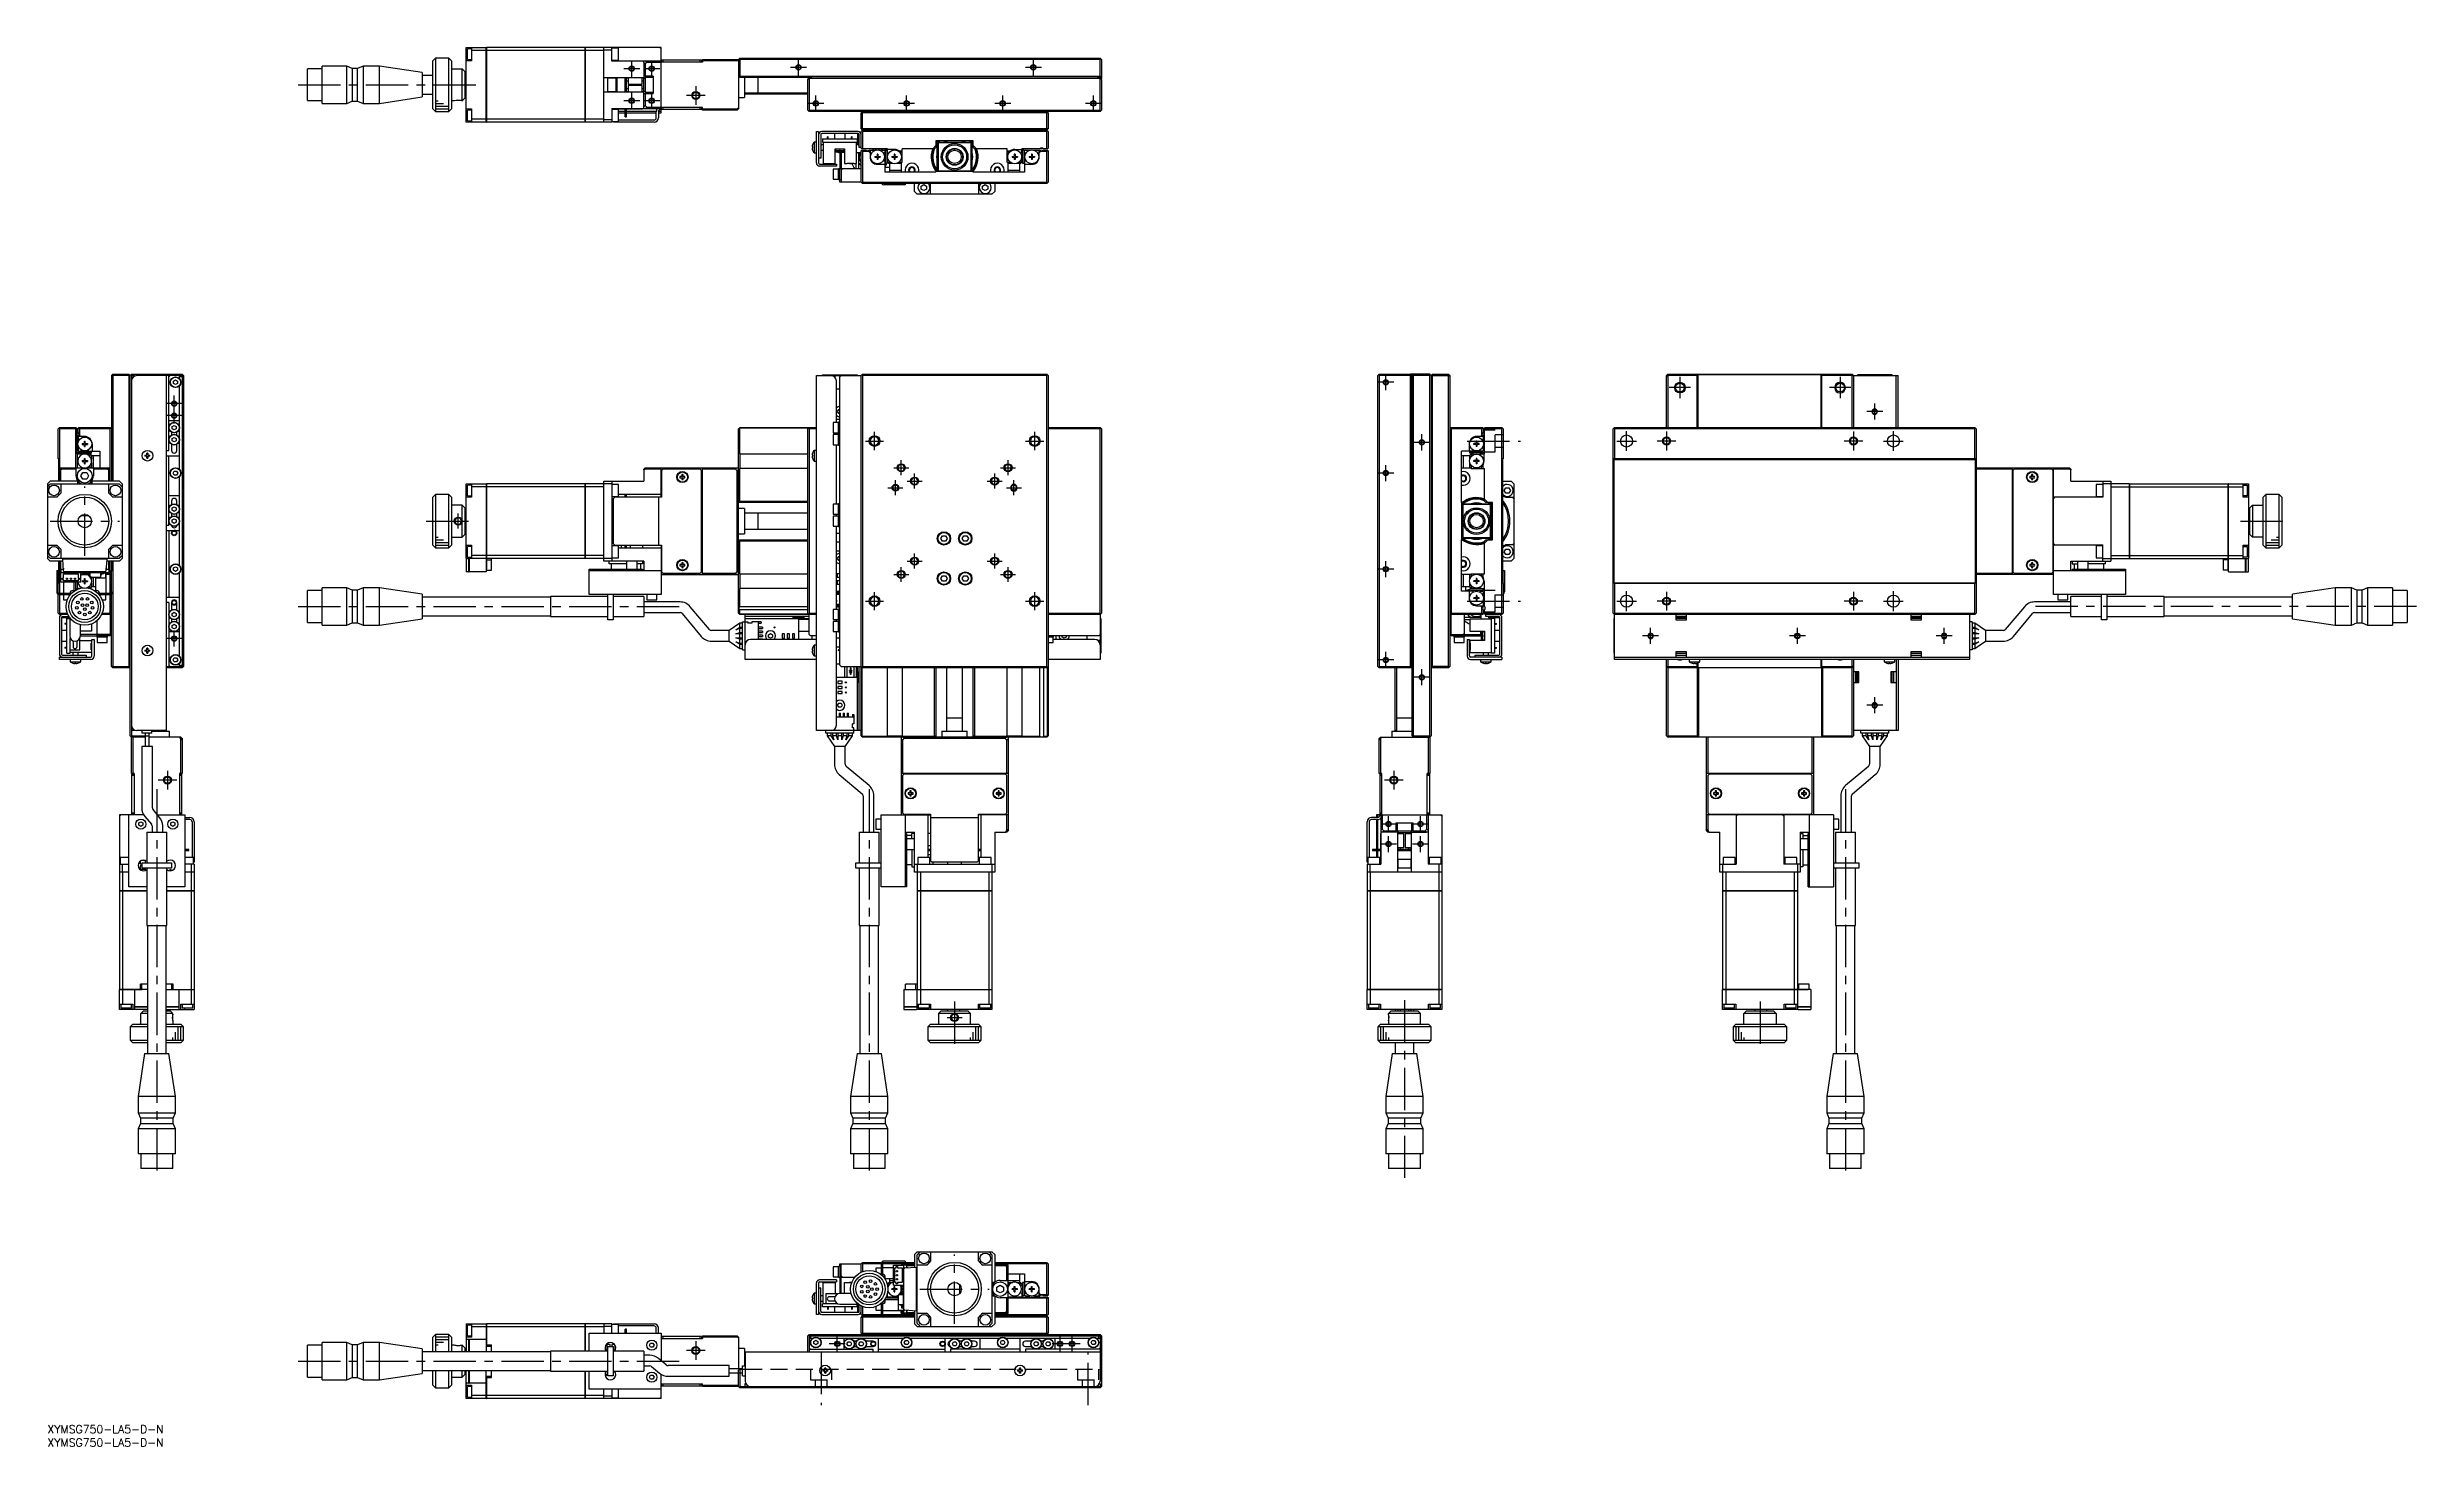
# Model space of a CAD drawing. Extents: x 0 to 888, y -8 to 516.
import ezdxf

# ---------------------------------------------------------------- set-up
doc = ezdxf.new("R2010")
doc.units = 0
doc.header["$LTSCALE"] = 0.5
doc.linetypes.add('CENTER', pattern=[50.8, 31.75, -6.35, 6.35, -6.35])
doc.linetypes.add('DASHED', pattern=[19.05, 12.7, -6.35])
for name, color, linetype in [('MSM_CENTER', 1, 'CENTER'), ('MSM_CONTINUOUS', 7, 'CONTINUOUS'), ('MSM_DASHED', 4, 'DASHED'), ('MSM_NARROW', 5, 'CONTINUOUS'), ('MSM_PART_NUMBER', 7, 'CONTINUOUS')]:
    doc.layers.add(name, color=color, linetype=linetype)
doc.styles.get("Standard").update_dxf_attribs({"font": 'txt.shx', "height": 1, "bigfont": 'bigfont.shx'})

# ---------------------------------------------------------------- blocks, each defined once
blk = doc.blocks.new('*U2')
at = {"layer": 'MSM_PART_NUMBER'}
blk.add_text('XYMSG750-LA5-D-N', height=3, dxfattribs=at).set_placement((0, -3))
blk = doc.blocks.new('*U3')
at = {"layer": 'MSM_PART_NUMBER'}
blk.add_text('XYMSG750-LA5-D-N', height=3, dxfattribs=at).set_placement((0, -8))

msp = doc.modelspace()

# ---------------------------------------------------------------- linework, layer by layer
at = {"layer": 'MSM_CENTER'}
for p, q in [((221.97, 508.15), (215.97, 508.15)), ((218.97, 505.15), (218.97, 511.15)), ((229.47, 508.15), (223.47, 508.15)), ((226.47, 505.15), (226.47, 511.15)), ((284.47, 508.65), (278.47, 508.65)), ((281.47, 505.65), (281.47, 511.65)), ((372.47, 508.65), (366.47, 508.65)), ((369.47, 505.65), (369.47, 511.65)), ((93.92, 502.15), (160.52, 502.15)), ((218.97, 493.15), (218.97, 499.15)), ((226.47, 493.15), (226.47, 499.15)), ((246.47, 498.15), (239.47, 498.15)), ((242.97, 501.65), (242.97, 494.65)), ((287.97, 492.15), (287.97, 498.15)), ((321.97, 492.15), (321.97, 498.15)), ((357.97, 492.15), (357.97, 498.15)), ((391.97, 492.15), (391.97, 498.15)), ((221.97, 496.15), (215.97, 496.15)), ((229.47, 496.15), (223.47, 496.15)), ((290.97, 495.15), (284.97, 495.15)), ((324.97, 495.15), (318.97, 495.15)), ((360.97, 495.15), (354.97, 495.15)), ((394.97, 495.15), (388.97, 495.15)), ((337.22, 471.58), (337.22, 471.58)), ((504.55, 390.7), (498.55, 390.7)), ((501.55, 387.7), (501.55, 393.7)), ((611.76, 392.7), (611.76, 384.7)), ((671.76, 392.7), (671.76, 384.7)), ((50.5, 382.7), (44.5, 382.7)), ((47.5, 375.2), (47.5, 385.7)), ((615.76, 388.7), (607.76, 388.7)), ((675.76, 388.7), (667.76, 388.7)), ((684.76, 376.7), (684.76, 382.7)), ((50.5, 378.2), (44.5, 378.2)), ((687.76, 379.7), (681.76, 379.7)), ((306.57, 368.7), (313.37, 368.7)), ((309.97, 365.3), (309.97, 372.1)), ((366.57, 368.7), (373.37, 368.7)), ((369.97, 365.3), (369.97, 372.1)), ((518.05, 368.2), (512.05, 368.2)), ((515.05, 365.2), (515.05, 371.2)), ((532.05, 368.7), (552.05, 368.7)), ((588.06, 368.7), (595.46, 368.7)), ((591.76, 365), (591.76, 372.4)), ((610.26, 368.7), (603.26, 368.7)), ((606.76, 372.2), (606.76, 365.2)), ((680.26, 368.7), (673.26, 368.7)), ((676.76, 372.2), (676.76, 365.2)), ((688.06, 368.7), (695.46, 368.7)), ((691.76, 365), (691.76, 372.4)), ((317.17, 358.7), (322.77, 358.7)), ((319.97, 355.9), (319.97, 361.5)), ((324.97, 350.9), (324.97, 356.5)), ((354.97, 350.9), (354.97, 356.5)), ((357.17, 358.7), (362.77, 358.7)), ((359.97, 355.9), (359.97, 361.5)), ((504.55, 356.7), (498.55, 356.7)), ((501.55, 353.7), (501.55, 359.7)), ((14, 325.7), (14, 351.7)), ((314.97, 351.2), (320.57, 351.2)), ((317.77, 348.4), (317.77, 354)), ((322.17, 353.7), (327.77, 353.7)), ((352.17, 353.7), (357.77, 353.7)), ((359.37, 351.2), (364.97, 351.2)), ((362.17, 348.4), (362.17, 354)), ((1, 338.7), (27, 338.7)), ((141.97, 338.7), (159.97, 338.7)), ((153.97, 335.9), (153.97, 341.5)), ((821.76, 338.7), (839.76, 338.7)), ((319.97, 315.9), (319.97, 321.5)), ((322.17, 323.7), (327.77, 323.7)), ((324.97, 320.9), (324.97, 326.5)), ((352.17, 323.7), (357.77, 323.7)), ((354.97, 320.9), (354.97, 326.5)), ((359.97, 315.9), (359.97, 321.5)), ((504.55, 320.7), (498.55, 320.7)), ((501.55, 317.7), (501.55, 323.7)), ((309.97, 305.3), (309.97, 312.1)), ((317.17, 318.7), (322.77, 318.7)), ((357.17, 318.7), (362.77, 318.7)), ((369.97, 305.3), (369.97, 312.1)), ((591.76, 305), (591.76, 312.4)), ((606.76, 312.2), (606.76, 305.2)), ((676.76, 312.2), (676.76, 305.2)), ((691.76, 305), (691.76, 312.4)), ((93.92, 306.7), (239.52, 306.7)), ((306.57, 308.7), (313.37, 308.7)), ((366.57, 308.7), (373.37, 308.7)), ((532.05, 308.7), (552.05, 308.7)), ((588.06, 308.7), (595.46, 308.7)), ((610.26, 308.7), (603.26, 308.7)), ((680.26, 308.7), (673.26, 308.7)), ((688.06, 308.7), (695.46, 308.7)), ((887.81, 306.7), (742.21, 306.7)), ((50.5, 294.7), (44.5, 294.7)), ((47.5, 291.7), (47.5, 297.7)), ((603.76, 295.7), (597.76, 295.7)), ((600.76, 292.7), (600.76, 298.7)), ((658.76, 295.7), (652.76, 295.7)), ((655.76, 292.7), (655.76, 298.7)), ((713.76, 295.7), (707.76, 295.7)), ((710.76, 292.7), (710.76, 298.7)), ((504.55, 286.7), (498.55, 286.7)), ((501.55, 283.7), (501.55, 289.7)), ((518.05, 280.2), (512.05, 280.2)), ((515.05, 277.2), (515.05, 283.2)), ((687.76, 269.7), (681.76, 269.7)), ((684.76, 266.7), (684.76, 272.7)), ((48.5, 241.7), (41.5, 241.7)), ((45, 245.2), (45, 238.2)), ((508.05, 241.7), (501.05, 241.7)), ((504.55, 245.2), (504.55, 238.2)), ((41, 238.25), (41, 92.65)), ((307.97, 238.25), (307.97, 92.65)), ((673.76, 238.25), (673.76, 92.65)), ((505.55, 225.2), (499.55, 225.2)), ((502.55, 222.2), (502.55, 228.2)), ((517.55, 225.2), (511.55, 225.2)), ((514.55, 222.2), (514.55, 228.2)), ((505.55, 217.7), (499.55, 217.7)), ((502.55, 214.7), (502.55, 220.7)), ((517.55, 217.7), (511.55, 217.7)), ((514.55, 214.7), (514.55, 220.7)), ((337.17, 152.7), (342.77, 152.7)), ((339.97, 158.7), (339.97, 140.7)), ((508.55, 159.25), (508.55, 92.65)), ((641.76, 158.7), (641.76, 140.7)), ((339.97, 38), (339.97, 64)), ((326.97, 51), (352.97, 51)), ((246.47, 28), (239.47, 28)), ((242.97, 31.5), (242.97, 24.5)), ((289.97, 27.5), (289.97, 7.5)), ((298.97, 30.5), (292.97, 30.5)), ((295.97, 27.5), (295.97, 33.5)), ((386.97, 30.5), (376.47, 30.5)), ((379.47, 27.5), (379.47, 33.5)), ((383.97, 27.5), (383.97, 33.5)), ((389.97, 7.5), (389.97, 27.5)), ((93.92, 24), (239.52, 24))]:
    msp.add_line(p, q, dxfattribs=at)
at = {"layer": 'MSM_CONTINUOUS'}
for p, q in [((156.97, 488.15), (156.97, 516.15)), ((156.97, 516.15), (164.47, 516.15)), ((157.47, 511.65), (157.47, 515.65)), ((158.97, 515.65), (157.47, 515.65)), ((158.97, 516.15), (158.97, 511.15)), ((164.47, 514.99), (158.97, 514.99)), ((164.47, 488.15), (164.47, 516.15)), ((164.47, 516.14), (164.52, 516.14)), ((164.47, 514.99), (164.52, 514.99)), ((201.47, 516.15), (164.52, 516.15)), ((164.52, 516.15), (164.52, 488.15)), ((201.47, 514.99), (164.52, 514.99)), ((201.47, 488.15), (201.47, 516.15)), ((201.47, 516.14), (201.52, 516.14)), ((201.47, 514.99), (201.52, 514.99)), ((229.97, 516.15), (201.52, 516.15)), ((201.52, 516.15), (201.52, 488.15)), ((208.47, 514.99), (201.52, 514.99)), ((208.47, 488.15), (208.47, 516.15)), ((211.47, 515.15), (208.47, 515.15)), ((211.47, 511.05), (211.47, 516.15)), ((213.97, 515.9), (211.47, 515.9)), ((213.97, 511.4), (213.97, 515.9)), ((229.47, 516.15), (229.97, 515.65)), ((229.97, 493.65), (229.97, 516.15)), ((97.47, 496.2), (97.47, 508.1)), ((102.97, 508.1), (97.47, 508.1)), ((102.97, 495.15), (102.97, 509.15)), ((112.27, 509.15), (102.97, 509.15)), ((112.27, 495.15), (112.27, 509.15)), ((114.27, 508.3), (112.27, 509.15)), ((114.27, 508.3), (114.27, 496)), ((116.27, 508.3), (114.27, 508.3)), ((118.27, 509.15), (116.27, 508.3)), ((116.27, 496), (116.27, 508.3)), ((118.27, 509.15), (118.27, 495.15)), ((124.47, 509.15), (118.27, 509.15)), ((124.47, 495.15), (124.47, 509.15)), ((140.47, 506.72), (124.47, 509.15)), ((140.47, 506.72), (140.47, 497.58)), ((145.47, 512.15), (144.47, 511.15)), ((144.47, 493.15), (144.47, 511.15)), ((145.47, 512.15), (145.47, 492.15)), ((150.47, 512.15), (145.47, 512.15)), ((150.47, 492.15), (150.47, 512.15)), ((151.47, 511.15), (150.47, 512.15)), ((151.47, 511.15), (151.47, 493.15)), ((151.47, 508.15), (155.47, 508.15)), ((155.47, 496.15), (155.47, 508.15)), ((156.47, 507.15), (155.47, 508.15)), ((156.47, 507.15), (156.47, 497.15)), ((156.97, 512.65), (157.47, 512.65)), ((158.97, 511.15), (156.97, 511.15)), ((157.47, 511.65), (158.97, 511.65)), ((211.47, 511.4), (213.97, 511.4)), ((229.97, 511.05), (211.47, 511.05)), ((223.47, 510.43), (223.47, 511.05)), ((223.97, 509.93), (223.47, 510.43)), ((223.47, 510.43), (223.47, 504.64)), ((224.58, 510.55), (223.97, 509.93)), ((223.97, 509.93), (223.97, 505.4)), ((224.08, 511.05), (224.58, 510.55)), ((229.97, 510.55), (224.58, 510.55)), ((245.47, 510.65), (229.97, 510.65)), ((230.17, 510.65), (230.17, 511.45)), ((230.17, 511.45), (245.17, 511.45)), ((230.67, 511.45), (230.67, 510.65)), ((244.67, 510.65), (244.67, 511.45)), ((245.17, 511.45), (245.17, 510.65)), ((245.47, 511.65), (245.47, 510.65)), ((245.47, 511.65), (258.97, 511.65)), ((258.97, 511.15), (245.47, 511.15)), ((258.97, 511.65), (259.22, 511.9)), ((258.97, 511.65), (258.97, 493.15)), ((259.47, 512.15), (259.22, 511.9)), ((259.22, 511.9), (259.47, 511.65)), ((259.47, 512.15), (394.47, 512.15)), ((259.47, 511.65), (259.47, 505.35)), ((394.47, 511.65), (259.47, 511.65)), ((394.72, 511.9), (394.47, 512.15)), ((394.47, 511.65), (394.72, 511.9)), ((394.47, 505.35), (394.47, 511.65)), ((394.72, 511.9), (394.97, 511.65)), ((394.97, 511.65), (394.97, 504.45)), ((124.47, 495.15), (140.47, 497.58)), ((144.47, 505.65), (140.47, 505.65)), ((140.47, 498.65), (144.47, 498.65)), ((156.97, 505.65), (156.47, 505.65)), ((156.97, 504.65), (156.47, 504.65)), ((156.47, 503.65), (156.97, 503.65)), ((156.97, 500.65), (156.47, 500.65)), ((156.47, 499.65), (156.97, 499.65)), ((156.47, 498.65), (156.97, 498.65)), ((223.47, 504.75), (208.47, 504.75)), ((208.47, 499.55), (223.47, 499.55)), ((209.97, 499.55), (209.97, 504.75)), ((213.17, 504.65), (209.97, 504.65)), ((209.97, 499.65), (213.17, 499.65)), ((213.17, 499.55), (213.17, 504.75)), ((213.37, 504.75), (213.37, 499.55)), ((216.47, 499.55), (216.47, 504.75)), ((216.97, 499.55), (216.97, 504.75)), ((217.67, 504.65), (216.97, 504.65)), ((216.97, 503.65), (217.67, 503.65)), ((217.67, 500.65), (216.97, 500.65)), ((216.97, 499.65), (217.67, 499.65)), ((217.67, 504.75), (217.67, 502.4)), ((217.67, 502.4), (222.87, 502.4)), ((217.67, 501.9), (217.67, 499.55)), ((222.87, 501.9), (217.67, 501.9)), ((222.87, 502.4), (222.87, 504.75)), ((223.37, 504.65), (222.87, 504.65)), ((222.87, 503.65), (223.37, 503.65)), ((222.87, 499.55), (222.87, 501.9)), ((223.37, 500.65), (222.87, 500.65)), ((222.87, 499.65), (223.37, 499.65)), ((222.97, 504.65), (222.97, 504.75)), ((222.97, 499.55), (222.97, 499.65)), ((223.37, 504.75), (223.37, 499.55)), ((226.97, 505.4), (223.47, 505.4)), ((223.97, 504.43), (223.47, 504.64)), ((223.47, 499.66), (223.97, 499.87)), ((223.47, 493.86), (223.47, 499.66)), ((223.47, 498.9), (226.97, 498.9)), ((223.97, 504.9), (223.97, 499.4)), ((226.97, 504.9), (223.97, 504.9)), ((223.97, 499.4), (226.97, 499.4)), ((223.97, 498.9), (223.97, 494.36)), ((226.97, 505.4), (226.97, 498.9)), ((258.97, 505.55), (259.37, 505.15)), ((258.97, 497.4), (261.27, 497.4)), ((259.47, 505.35), (259.32, 505.2)), ((394.97, 505.15), (259.37, 505.15)), ((259.37, 505.15), (259.47, 505.05)), ((259.47, 505.35), (394.47, 505.35)), ((259.47, 505.05), (286.37, 505.05)), ((261.27, 505.05), (261.27, 497.4)), ((261.27, 499.15), (284.97, 499.15)), ((261.47, 498.65), (261.47, 499.15)), ((284.97, 498.65), (261.47, 498.65)), ((266.27, 505.15), (266.27, 499.15)), ((285.37, 504.55), (284.97, 504.15)), ((284.97, 492.65), (284.97, 504.15)), ((285.07, 504.25), (285.07, 504.45)), ((286.07, 504.75), (285.37, 504.75)), ((285.47, 504.65), (285.37, 504.55)), ((285.47, 504.45), (285.37, 504.55)), ((285.47, 504.65), (394.47, 504.65)), ((285.47, 504.45), (285.47, 492.65)), ((394.47, 504.45), (285.47, 504.45)), ((286.37, 504.65), (286.37, 505.05)), ((393.57, 504.95), (394.97, 504.95)), ((393.57, 504.65), (393.57, 504.95)), ((394.57, 504.75), (393.87, 504.75)), ((394.67, 505.15), (394.47, 505.35)), ((394.57, 504.55), (394.47, 504.65)), ((394.57, 504.55), (394.47, 504.45)), ((394.47, 492.65), (394.47, 504.45)), ((394.97, 504.15), (394.57, 504.55)), ((394.87, 504.45), (394.87, 504.25)), ((394.97, 504.45), (394.87, 504.35)), ((394.97, 504.15), (394.97, 492.65)), ((97.47, 496.2), (102.97, 496.2)), ((102.97, 495.15), (112.27, 495.15)), ((112.27, 495.15), (114.27, 496)), ((114.27, 496), (116.27, 496)), ((116.27, 496), (118.27, 495.15)), ((118.27, 495.15), (124.47, 495.15)), ((144.47, 493.15), (145.47, 492.15)), ((145.47, 492.15), (150.47, 492.15)), ((150.47, 492.15), (151.47, 493.15)), ((152.47, 496.15), (151.47, 496.15)), ((155.47, 496.15), (156.47, 497.15)), ((156.97, 493.15), (158.97, 493.15)), ((156.97, 491.65), (157.47, 491.65)), ((157.47, 488.65), (157.47, 492.65)), ((158.97, 492.65), (157.47, 492.65)), ((157.47, 488.65), (158.97, 488.65)), ((158.97, 493.15), (158.97, 488.15)), ((164.47, 489.3), (158.97, 489.3)), ((164.47, 489.31), (164.52, 489.31)), ((201.47, 489.3), (164.52, 489.3)), ((201.47, 489.31), (201.52, 489.31)), ((208.47, 489.3), (201.52, 489.3)), ((208.47, 489.15), (211.47, 489.15)), ((211.47, 493.25), (211.47, 488.15)), ((211.47, 493.25), (229.97, 493.25)), ((211.47, 493.15), (216.47, 493.15)), ((213.97, 492.9), (211.47, 492.9)), ((211.47, 488.4), (213.97, 488.4)), ((212.17, 488.15), (212.17, 488.4)), ((212.67, 488.4), (212.67, 488.15)), ((213.97, 488.4), (213.97, 492.9)), ((216.47, 492.15), (213.97, 492.15)), ((213.97, 491.65), (216.47, 491.65)), ((227.37, 488.95), (213.97, 488.95)), ((216.47, 490.15), (216.47, 493.25)), ((216.47, 490.15), (216.97, 490.15)), ((216.97, 490.15), (216.97, 493.25)), ((216.97, 493.15), (222.97, 493.15)), ((228.17, 492.15), (216.97, 492.15)), ((216.97, 491.65), (228.17, 491.65)), ((222.97, 493.15), (222.97, 493.25)), ((223.47, 493.86), (223.97, 494.36)), ((223.47, 493.25), (223.47, 493.86)), ((223.97, 494.36), (224.58, 493.75)), ((224.58, 493.75), (224.08, 493.25)), ((224.58, 493.75), (229.97, 493.75)), ((228.17, 489.75), (228.17, 492.05)), ((228.97, 492.05), (228.97, 489.75)), ((228.97, 491.65), (229.97, 491.65)), ((229.97, 492.15), (228.98, 492.15)), ((245.17, 492.85), (229.77, 492.85)), ((229.97, 493.65), (229.97, 493.25)), ((245.47, 493.65), (229.97, 493.65)), ((229.97, 491.65), (229.97, 492.85)), ((230.17, 492.85), (230.17, 493.65)), ((230.67, 493.65), (230.67, 492.85)), ((244.67, 492.85), (244.67, 493.65)), ((245.17, 493.65), (245.17, 492.85)), ((245.47, 492.65), (245.47, 493.65)), ((245.47, 493.15), (258.36, 493.15)), ((258.47, 492.65), (245.47, 492.65)), ((257.86, 492.65), (258.36, 493.15)), ((258.36, 493.15), (258.97, 493.45)), ((258.97, 493.15), (258.47, 492.65)), ((284.97, 492.65), (285.47, 492.15)), ((285.22, 492.4), (285.47, 492.65)), ((285.47, 492.65), (394.47, 492.65)), ((394.47, 492.15), (285.47, 492.15)), ((304.97, 491.65), (305.47, 492.15)), ((374.97, 491.65), (304.97, 491.65)), ((304.97, 485.65), (304.97, 491.65)), ((305.47, 491.65), (305.68, 492.15)), ((305.47, 485.15), (305.47, 491.65)), ((317.07, 491.85), (316.77, 492.15)), ((317.07, 491.85), (363.17, 491.85)), ((363.47, 492.15), (363.17, 491.85)), ((374.47, 491.65), (374.26, 492.15)), ((374.97, 491.65), (374.47, 492.15)), ((374.47, 485.15), (374.47, 491.65)), ((374.97, 491.65), (374.97, 485.65)), ((394.47, 492.65), (394.72, 492.4)), ((394.47, 492.15), (394.97, 492.65)), ((164.47, 488.15), (156.97, 488.15)), ((164.47, 488.16), (164.52, 488.16)), ((201.47, 488.15), (164.52, 488.15)), ((201.47, 488.16), (201.52, 488.16)), ((211.47, 488.15), (201.52, 488.15)), ((227.37, 488.15), (212.17, 488.15)), ((286.72, 479.6), (286.72, 479.58)), ((287.27, 480.65), (287.27, 476.65)), ((288.17, 480.65), (287.27, 480.65)), ((288.17, 472.85), (288.17, 484.65)), ((288.17, 484.65), (288.97, 484.65)), ((288.97, 484.65), (288.97, 472.95)), ((289.77, 483.45), (289.77, 474.65)), ((290.72, 479.65), (289.77, 479.65)), ((303.77, 484.65), (290.17, 484.65)), ((303.77, 483.85), (290.17, 483.85)), ((290.47, 481.85), (290.47, 480.65)), ((290.47, 481.85), (303.47, 481.85)), ((290.47, 480.65), (303.47, 480.65)), ((290.72, 480.65), (290.72, 472.65)), ((292.35, 481.85), (292.35, 482.65)), ((292.6, 482.65), (292.35, 482.65)), ((292.6, 481.85), (292.6, 482.65)), ((294.97, 483.85), (294.97, 481.85)), ((298.97, 481.85), (298.97, 483.85)), ((301.35, 481.85), (301.35, 482.65)), ((301.6, 482.65), (301.35, 482.65)), ((301.6, 481.85), (301.6, 482.65)), ((303.22, 472.65), (303.22, 480.65)), ((303.47, 481.85), (303.47, 480.65)), ((303.67, 480.8), (303.47, 480.8)), ((303.67, 479.65), (303.67, 483.65)), ((304.12, 483.65), (303.67, 483.65)), ((303.67, 479.65), (304.17, 479.65)), ((304.17, 478.65), (304.17, 483.45)), ((305.47, 485.15), (304.97, 485.65)), ((374.97, 485.65), (304.97, 485.65)), ((304.97, 484.65), (305.47, 485.15)), ((304.97, 478.35), (304.97, 484.65)), ((305.22, 484.9), (305.47, 484.65)), ((374.47, 485.15), (305.47, 485.15)), ((305.47, 484.65), (305.47, 478.15)), ((374.47, 484.65), (305.47, 484.65)), ((316.87, 484.85), (316.57, 485.15)), ((316.87, 484.85), (363.07, 484.85)), ((324.97, 484.85), (324.97, 485.15)), ((346.97, 481.15), (332.97, 481.15)), ((332.97, 481.15), (332.97, 478.65)), ((333.47, 479.85), (333.77, 480.15)), ((333.47, 470.45), (333.47, 479.85)), ((333.97, 480.35), (333.77, 480.15)), ((333.77, 480.15), (333.77, 470.15)), ((333.97, 480.35), (334.27, 480.65)), ((345.97, 480.35), (333.97, 480.35)), ((334.27, 480.65), (345.67, 480.65)), ((345.67, 480.65), (345.97, 480.35)), ((346.17, 480.15), (345.97, 480.35)), ((346.17, 470.15), (346.17, 480.15)), ((346.17, 480.15), (346.47, 479.85)), ((346.47, 479.85), (346.47, 470.45)), ((346.97, 478.65), (346.97, 481.15)), ((354.97, 485.15), (354.97, 484.85)), ((363.37, 485.15), (363.07, 484.85)), ((374.47, 485.15), (374.97, 485.65)), ((374.47, 485.15), (374.97, 484.65)), ((374.47, 484.65), (374.72, 484.9)), ((374.47, 478.15), (374.47, 484.65)), ((374.97, 484.65), (374.97, 478.35)), ((286.58, 478.85), (286.72, 478.85)), ((286.72, 478.45), (286.58, 478.45)), ((286.72, 478.85), (286.72, 478.45)), ((286.72, 477.72), (286.72, 477.7)), ((287.27, 476.65), (288.17, 476.65)), ((289.77, 474.65), (288.97, 474.65)), ((295.67, 471.65), (289.37, 471.65)), ((289.47, 472.45), (295.67, 472.45)), ((289.77, 477.65), (290.72, 477.65)), ((290.72, 472.65), (295.22, 472.65)), ((294.47, 470.55), (294.47, 466.75)), ((296.47, 470.55), (294.47, 470.55)), ((295.22, 478.15), (298.72, 478.15)), ((295.22, 472.65), (295.22, 478.15)), ((298.72, 477.45), (295.22, 477.45)), ((298.72, 476.95), (295.22, 476.95)), ((295.67, 472.45), (295.67, 471.65)), ((296.47, 466.65), (296.47, 470.65)), ((304.97, 470.65), (296.47, 470.65)), ((298.72, 476.8), (296.97, 476.8)), ((296.97, 476.65), (297.47, 476.65)), ((296.97, 476.65), (296.97, 470.65)), ((296.97, 466.65), (296.97, 470.65)), ((297.47, 476.65), (297.47, 465.65)), ((297.47, 470.15), (297.97, 470.65)), ((298.72, 478.15), (298.72, 472.65)), ((298.72, 472.65), (299.72, 472.65)), ((299.72, 472.65), (299.72, 472.75)), ((299.72, 472.75), (302.22, 472.75)), ((300.52, 472.75), (300.52, 472.65)), ((300.52, 472.65), (301.42, 472.65)), ((300.9, 472.75), (300.9, 472.65)), ((301.05, 472.75), (301.05, 472.65)), ((301.42, 472.75), (301.42, 472.65)), ((302.22, 472.65), (302.22, 472.75)), ((302.22, 472.65), (303.22, 472.65)), ((302.97, 472.65), (302.97, 470.65)), ((303.22, 476.8), (304.97, 476.8)), ((303.97, 476.8), (303.97, 470.65)), ((304.97, 478.65), (304.17, 478.65)), ((305.17, 478.15), (304.97, 478.35)), ((305.07, 477.55), (304.97, 477.45)), ((304.97, 465.65), (304.97, 477.45)), ((305.07, 477.55), (305.17, 477.65)), ((305.47, 477.15), (305.07, 477.55)), ((314.77, 478.15), (305.17, 478.15)), ((305.17, 477.65), (306.71, 477.65)), ((305.47, 477.15), (305.47, 465.65)), ((307.77, 477.15), (305.47, 477.15)), ((308.27, 477.5), (307.77, 477.15)), ((307.77, 477.15), (308.27, 476.65)), ((308.03, 477.65), (310.36, 477.65)), ((308.27, 477.65), (308.27, 475.15)), ((309.7, 477.65), (309.7, 478.15)), ((310.07, 475.29), (310.07, 475)), ((310.07, 475.29), (310.87, 475.29)), ((310.07, 475), (310.87, 475)), ((310.6, 475.29), (310.6, 475)), ((310.93, 476.15), (310.93, 475.35)), ((311.22, 476.15), (310.93, 476.15)), ((310.93, 475.62), (311.22, 475.62)), ((310.93, 474.94), (310.93, 474.15)), ((310.93, 474.68), (311.22, 474.68)), ((311.22, 474.15), (310.93, 474.15)), ((311.07, 472.35), (313.77, 472.35)), ((311.22, 476.15), (311.22, 475.35)), ((311.22, 474.94), (311.22, 474.15)), ((311.28, 475.29), (312.07, 475.29)), ((311.28, 475), (312.07, 475)), ((311.54, 475), (311.54, 475.29)), ((311.79, 477.65), (313.47, 477.65)), ((312.07, 475.29), (312.07, 475)), ((312.47, 478.15), (312.47, 477.65)), ((312.97, 478.15), (312.97, 477.65)), ((313.77, 477.35), (313.47, 477.65)), ((313.51, 476.55), (313.77, 476.7)), ((313.77, 473.6), (313.51, 473.75)), ((313.77, 477.35), (313.77, 476.7)), ((313.77, 473.6), (313.77, 469.45)), ((315.52, 471.15), (313.77, 471.15)), ((313.97, 478.15), (313.97, 471.15)), ((314.57, 477.65), (313.97, 477.65)), ((314.57, 472.65), (313.97, 472.65)), ((314.57, 477.65), (314.57, 472.65)), ((314.77, 476.69), (314.77, 478.15)), ((317.47, 477.95), (314.77, 477.95)), ((314.77, 476.69), (315.15, 476.47)), ((314.91, 473.68), (314.77, 473.6)), ((314.77, 473.15), (314.77, 473.6)), ((314.77, 473.15), (315.81, 473.15)), ((314.77, 473.15), (315.27, 472.65)), ((316.76, 472.65), (315.27, 472.65)), ((315.52, 472.65), (315.52, 469.45)), ((316.47, 475.29), (316.47, 475)), ((316.47, 475.29), (317.27, 475.29)), ((316.47, 475), (317.27, 475)), ((317, 475.29), (317, 475)), ((317.62, 476.15), (317.33, 476.15)), ((317.33, 476.15), (317.33, 475.35)), ((317.33, 475.62), (317.62, 475.62)), ((317.33, 474.94), (317.33, 474.15)), ((317.33, 474.68), (317.62, 474.68)), ((317.62, 474.15), (317.33, 474.15)), ((317.62, 476.15), (317.62, 475.35)), ((317.62, 474.94), (317.62, 474.15)), ((317.68, 475.29), (318.47, 475.29)), ((317.68, 475), (318.47, 475)), ((317.94, 475), (317.94, 475.29)), ((320.02, 472.65), (318.19, 472.65)), ((318.47, 475.29), (318.47, 475)), ((319.07, 477.45), (320.27, 477.45)), ((319.13, 473.15), (320.27, 473.15)), ((320.27, 476.95), (319.62, 476.95)), ((319.77, 472.65), (320.27, 473.15)), ((319.97, 472.65), (319.97, 472.85)), ((320.02, 469.45), (320.02, 472.65)), ((332.47, 478.15), (320.27, 478.15)), ((320.27, 473.15), (320.27, 478.15)), ((331.76, 478.15), (332.97, 479.35)), ((332.97, 478.65), (332.47, 478.15)), ((336.81, 471.95), (337, 471.95)), ((337.22, 471.72), (337, 471.95)), ((337.22, 471.72), (337.05, 471.72)), ((337.22, 471.58), (337.22, 471.72)), ((337.22, 471.58), (337.22, 471.58)), ((342.95, 471.95), (342.72, 471.72)), ((342.89, 471.72), (342.72, 471.72)), ((342.72, 471.72), (342.72, 471.58)), ((342.95, 471.95), (343.14, 471.95)), ((346.97, 479.35), (348.18, 478.15)), ((347.47, 478.15), (346.97, 478.65)), ((359.67, 478.15), (347.47, 478.15)), ((359.67, 473.15), (359.67, 478.15)), ((359.67, 477.45), (360.87, 477.45)), ((360.33, 476.95), (359.67, 476.95)), ((359.67, 473.15), (360.17, 472.65)), ((359.67, 473.15), (360.81, 473.15)), ((361.76, 472.65), (359.92, 472.65)), ((359.92, 472.65), (359.92, 469.45)), ((359.97, 472.65), (359.97, 472.85)), ((361.47, 475.29), (361.47, 475)), ((361.47, 475.29), (362.27, 475.29)), ((361.47, 475), (362.27, 475)), ((362, 475.29), (362, 475)), ((362.33, 476.15), (362.33, 475.35)), ((362.62, 476.15), (362.33, 476.15)), ((362.33, 475.62), (362.62, 475.62)), ((362.33, 474.94), (362.33, 474.15)), ((362.33, 474.68), (362.62, 474.68)), ((362.62, 474.15), (362.33, 474.15)), ((362.47, 477.95), (365.17, 477.95)), ((362.62, 476.15), (362.62, 475.35)), ((362.62, 474.94), (362.62, 474.15)), ((362.68, 475.29), (363.47, 475.29)), ((362.68, 475), (363.47, 475)), ((362.94, 475), (362.94, 475.29)), ((364.67, 472.65), (363.19, 472.65)), ((363.47, 475.29), (363.47, 475)), ((364.13, 473.15), (365.17, 473.15)), ((364.42, 469.45), (364.42, 472.65)), ((364.67, 472.65), (365.17, 473.15)), ((365.17, 476.69), (364.79, 476.47)), ((365.03, 473.68), (365.17, 473.6)), ((374.77, 478.15), (365.17, 478.15)), ((365.17, 476.69), (365.17, 478.15)), ((365.17, 473.15), (365.17, 473.6)), ((365.97, 477.65), (365.37, 477.65)), ((365.37, 477.65), (365.37, 472.65)), ((365.97, 472.65), (365.37, 472.65)), ((365.97, 477.65), (365.97, 472.65)), ((366.47, 477.65), (366.17, 477.35)), ((366.17, 476.7), (366.17, 477.35)), ((366.43, 476.55), (366.17, 476.7)), ((366.17, 473.6), (366.43, 473.75)), ((366.17, 473.6), (366.17, 469.45)), ((366.17, 472.35), (368.87, 472.35)), ((366.47, 477.65), (368.16, 477.65)), ((367.87, 475.29), (367.87, 475)), ((367.87, 475.29), (368.67, 475.29)), ((367.87, 475), (368.67, 475)), ((368.4, 475.29), (368.4, 475)), ((368.73, 476.15), (368.73, 475.35)), ((369.02, 476.15), (368.73, 476.15)), ((368.73, 475.62), (369.02, 475.62)), ((368.73, 474.94), (368.73, 474.15)), ((368.73, 474.68), (369.02, 474.68)), ((369.02, 474.15), (368.73, 474.15)), ((369.02, 476.15), (369.02, 475.35)), ((369.02, 474.94), (369.02, 474.15)), ((369.08, 475.29), (369.87, 475.29)), ((369.08, 475), (369.87, 475)), ((369.34, 475), (369.34, 475.29)), ((369.59, 477.65), (371.91, 477.65)), ((369.87, 475.29), (369.87, 475)), ((371.67, 475.15), (371.67, 477.65)), ((372.17, 477.15), (371.67, 477.5)), ((371.67, 476.65), (372.17, 477.15)), ((374.47, 477.15), (372.17, 477.15)), ((373.23, 477.65), (374.77, 477.65)), ((374.87, 477.55), (374.47, 477.15)), ((374.47, 465.65), (374.47, 477.15)), ((374.97, 478.35), (374.77, 478.15)), ((374.77, 477.65), (374.87, 477.55)), ((374.97, 477.45), (374.87, 477.55)), ((374.97, 477.45), (374.97, 465.65)), ((294.47, 466.75), (296.47, 466.75)), ((296.47, 466.65), (297.47, 466.65)), ((296.97, 465.65), (296.97, 466.65)), ((304.97, 465.65), (296.97, 465.65)), ((304.97, 465.65), (305.47, 465.15)), ((305.22, 465.4), (305.47, 465.65)), ((305.47, 465.65), (374.47, 465.65)), ((374.47, 465.15), (305.47, 465.15)), ((321.47, 464.65), (313.47, 464.65)), ((332.97, 469.45), (313.77, 469.45)), ((315.52, 470.15), (320.02, 470.15)), ((321.47, 465.15), (321.47, 464.65)), ((324.97, 462.15), (324.97, 465.15)), ((324.97, 462.15), (325.97, 461.15)), ((327.47, 464.22), (328.47, 464.8)), ((327.47, 463.07), (327.47, 464.22)), ((328.47, 462.49), (327.47, 463.07)), ((328.47, 464.8), (329.47, 464.22)), ((329.47, 463.07), (328.47, 462.49)), ((329.47, 464.22), (329.47, 463.07)), ((330.97, 461.15), (330.97, 465.15)), ((332.97, 469.45), (332.97, 469.65)), ((346.97, 469.65), (332.97, 469.65)), ((333.77, 470.15), (333.47, 470.45)), ((333.77, 470.15), (333.97, 469.95)), ((334.27, 469.65), (333.97, 469.95)), ((333.97, 469.95), (345.97, 469.95)), ((346.47, 470.45), (345.67, 469.65)), ((346.97, 469.45), (346.97, 469.65)), ((366.17, 469.45), (346.97, 469.45)), ((348.97, 465.15), (348.97, 461.15)), ((350.47, 464.22), (351.47, 464.8)), ((350.47, 463.07), (350.47, 464.22)), ((351.47, 462.49), (350.47, 463.07)), ((351.47, 464.8), (352.47, 464.22)), ((352.47, 463.07), (351.47, 462.49)), ((352.47, 464.22), (352.47, 463.07)), ((353.97, 461.15), (354.97, 462.15)), ((354.97, 465.15), (354.97, 462.15)), ((359.92, 470.15), (364.42, 470.15)), ((374.97, 465.65), (374.47, 465.15)), ((374.47, 465.65), (374.72, 465.4)), ((330.97, 461.15), (325.97, 461.15)), ((348.97, 461.15), (330.97, 461.15)), ((353.97, 461.15), (348.97, 461.15)), ((24.5, 393.7), (24, 393.2)), ((24.5, 393.2), (24, 392.99)), ((24, 393.2), (24, 353.7)), ((24.5, 393.7), (24.5, 353.7)), ((24.5, 393.7), (30.5, 393.7)), ((31, 393.2), (24.5, 393.2)), ((31, 393.2), (30.5, 393.7)), ((30.5, 393.7), (30.5, 283.7)), ((31.5, 393.7), (31, 393.2)), ((31, 258.2), (31, 393.2)), ((31.5, 393.2), (31.25, 393.45)), ((31.5, 393.7), (38.7, 393.7)), ((31.5, 393.2), (32.7, 393.2)), ((31.5, 393.2), (31.5, 258.2)), ((50.5, 393.2), (33.5, 393.2)), ((34.3, 393.5), (35.5, 393.5)), ((34.3, 393.2), (34.3, 393.5)), ((35.5, 393.2), (35.5, 393.5)), ((38, 393.4), (37.8, 393.2)), ((38, 393.7), (38, 393.2)), ((38.2, 393.2), (38.2, 393.7)), ((38.4, 393.3), (38.4, 393.2)), ((38.6, 393.3), (38.5, 393.2)), ((39, 393.7), (38.6, 393.3)), ((38.6, 393.3), (38.7, 393.2)), ((38.7, 393.7), (38.8, 393.6)), ((38.7, 393.6), (38.9, 393.6)), ((39, 393.7), (50.5, 393.7)), ((44.5, 393.2), (44.5, 260.2)), ((45.5, 365.2), (45.5, 393.2)), ((45.5, 392.7), (46, 393.2)), ((47.25, 391.13), (48, 391.56)), ((47.25, 390.26), (47.25, 391.13)), ((48, 391.56), (48.75, 391.13)), ((48.75, 391.13), (48.75, 390.26)), ((49.5, 392.02), (49.5, 393.2)), ((50.5, 392.7), (49.5, 392.7)), ((51, 393.2), (50.5, 393.7)), ((50.5, 393.2), (50.75, 393.45)), ((50.5, 393.2), (50.5, 284.2)), ((51, 393.2), (51, 284.2)), ((288.17, 260.2), (288.17, 393.2)), ((288.17, 393.2), (304.97, 393.2)), ((290.47, 393.2), (290.47, 393.5)), ((290.47, 393.5), (303.47, 393.5)), ((295.22, 392.46), (295.22, 393.2)), ((295.67, 375.6), (295.67, 391.2)), ((297.47, 393.2), (296.97, 392.7)), ((296.97, 284.7), (296.97, 392.7)), ((303.47, 393.5), (303.47, 393.2)), ((304.97, 393.2), (305.47, 393.7)), ((304.97, 258.2), (304.97, 393.2)), ((305.47, 393.2), (305.22, 393.45)), ((305.47, 393.7), (374.47, 393.7)), ((305.47, 393.2), (305.47, 284.2)), ((374.47, 393.2), (305.47, 393.2)), ((374.47, 393.7), (374.97, 393.2)), ((374.72, 393.45), (374.47, 393.2)), ((374.47, 284.2), (374.47, 393.2)), ((374.97, 393.2), (374.97, 258.2)), ((499.05, 393.7), (498.55, 393.2)), ((498.55, 284.2), (498.55, 393.2)), ((498.8, 393.45), (499.05, 393.2)), ((499.05, 393.7), (510.55, 393.7)), ((499.05, 393.2), (499.05, 284.2)), ((510.85, 393.2), (499.05, 393.2)), ((510.95, 393.3), (510.55, 393.7)), ((510.65, 393.6), (510.85, 393.6)), ((510.75, 393.6), (510.85, 393.7)), ((518.05, 393.7), (510.85, 393.7)), ((510.85, 393.2), (510.95, 393.3)), ((510.85, 284.2), (510.85, 393.2)), ((511.05, 393.2), (510.95, 393.3)), ((511.05, 393.2), (511.05, 284.2)), ((511.05, 392.3), (511.35, 392.3)), ((511.15, 392.6), (511.15, 393.3)), ((511.35, 392.3), (511.35, 393.7)), ((511.55, 258.1), (511.55, 393.7)), ((511.75, 393.2), (511.55, 393.4)), ((518.05, 393.2), (511.75, 393.2)), ((511.75, 393.2), (511.75, 258.2)), ((518.05, 393.7), (518.55, 393.2)), ((518.3, 393.45), (518.05, 393.2)), ((518.05, 258.2), (518.05, 393.2)), ((518.55, 393.2), (519.05, 393.7)), ((518.55, 393.2), (525.05, 393.2)), ((518.55, 393.2), (518.55, 258.2)), ((519.05, 283.7), (519.05, 393.7)), ((519.05, 393.7), (525.05, 393.7)), ((525.05, 283.7), (525.05, 393.7)), ((525.05, 393.7), (525.55, 393.2)), ((525.05, 393.2), (525.55, 392.99)), ((525.55, 393.2), (525.55, 284.2)), ((606.76, 393.2), (607.26, 393.7)), ((606.76, 393.2), (607.26, 392.99)), ((606.76, 373.7), (606.76, 393.2)), ((607.26, 393.7), (607.46, 393.2)), ((607.26, 393.7), (676.26, 393.7)), ((607.46, 393.2), (607.26, 392.99)), ((607.26, 392.99), (607.26, 373.7)), ((618.26, 393.2), (607.46, 393.2)), ((618.26, 393.2), (618.56, 393.5)), ((618.26, 373.7), (618.26, 393.2)), ((618.56, 373.7), (618.56, 393.5)), ((664.66, 393.5), (618.56, 393.5)), ((664.66, 393.5), (664.96, 393.2)), ((664.66, 373.7), (664.66, 393.5)), ((676.05, 393.2), (664.96, 393.2)), ((664.96, 373.7), (664.96, 393.2)), ((676.26, 393.7), (676.05, 393.2)), ((676.26, 392.99), (676.05, 393.2)), ((676.26, 393.7), (676.76, 393.2)), ((676.76, 393.2), (676.26, 392.99)), ((676.26, 373.7), (676.26, 392.99)), ((676.76, 393.2), (676.76, 373.7)), ((676.76, 393.2), (693.56, 393.2)), ((678.26, 393.5), (678.26, 393.2)), ((691.26, 393.5), (678.26, 393.5)), ((691.26, 393.2), (691.26, 393.5)), ((692.76, 373.7), (692.76, 393.2)), ((693.56, 373.7), (693.56, 393.2)), ((48, 389.83), (47.25, 390.26)), ((48.75, 390.26), (48, 389.83)), ((49.5, 358.02), (49.5, 389.37)), ((295.67, 388.2), (296.97, 388.2)), ((4, 373.2), (4.5, 373.7)), ((4, 362.1), (4, 373.2)), ((4.5, 373.2), (4.25, 373.45)), ((4.5, 373.7), (10.8, 373.7)), ((4.5, 373.2), (4.5, 353.7)), ((10.6, 373.2), (4.5, 373.2)), ((10.6, 373.2), (10.95, 373.55)), ((10.6, 358.7), (10.6, 373.2)), ((10.8, 373.7), (10.95, 373.55)), ((10.95, 373.55), (11, 373.5)), ((11, 373.5), (11, 363.9)), ((11.5, 373.5), (11.6, 373.6)), ((11.5, 371.96), (11.5, 373.5)), ((11.7, 373.7), (11.6, 373.6)), ((11.6, 373.6), (12, 373.2)), ((11.7, 373.7), (23.5, 373.7)), ((12, 373.2), (12, 370.9)), ((23.5, 373.2), (12, 373.2)), ((24, 373.2), (23.5, 373.7)), ((23.5, 373.2), (23.75, 373.45)), ((23.5, 353.7), (23.5, 373.2)), ((49.5, 376.2), (45.5, 376.2)), ((46.75, 374.13), (47.5, 374.56)), ((46.75, 373.26), (46.75, 374.13)), ((47.5, 372.83), (46.75, 373.26)), ((47.5, 374.56), (48.25, 374.13)), ((48.25, 373.26), (47.5, 372.83)), ((48.25, 374.13), (48.25, 373.26)), ((258.97, 373.2), (259.32, 373.55)), ((258.97, 304.2), (258.97, 373.2)), ((259.47, 373.7), (259.32, 373.55)), ((259.32, 373.55), (259.37, 373.5)), ((259.37, 373.5), (259.37, 363.9)), ((285.27, 373.5), (259.37, 373.5)), ((259.47, 373.7), (288.17, 373.7)), ((284.97, 373.2), (285.47, 373.7)), ((284.97, 304.2), (284.97, 373.2)), ((285.22, 373.45), (285.47, 373.2)), ((285.47, 373.2), (285.47, 304.2)), ((288.17, 373.2), (285.47, 373.2)), ((294.47, 375.6), (294.47, 371.8)), ((296.47, 375.6), (294.47, 375.6)), ((296.97, 376.8), (295.67, 376.8)), ((296.11, 379.7), (296.54, 380.45)), ((296.54, 378.95), (296.11, 379.7)), ((296.47, 371.7), (296.47, 375.7)), ((296.97, 375.7), (296.47, 375.7)), ((296.54, 380.45), (296.97, 380.45)), ((296.97, 378.95), (296.54, 378.95)), ((374.97, 373.7), (394.47, 373.7)), ((394.47, 373.2), (374.97, 373.2)), ((394.47, 373.7), (394.97, 373.2)), ((394.47, 373.2), (394.72, 373.45)), ((394.47, 304.2), (394.47, 373.2)), ((394.97, 373.2), (394.97, 304.2)), ((525.55, 373.2), (526.05, 373.7)), ((525.8, 373.45), (526.05, 373.2)), ((526.05, 373.7), (537.85, 373.7)), ((526.05, 373.2), (526.05, 304.2)), ((537.55, 373.2), (526.05, 373.2)), ((537.55, 373.2), (537.95, 373.6)), ((537.55, 370.9), (537.55, 373.2)), ((538.05, 373.5), (537.85, 373.7)), ((538.05, 373.5), (538.05, 371.96)), ((538.55, 373.5), (538.75, 373.7)), ((538.55, 363.9), (538.55, 373.5)), ((545.05, 373.2), (538.55, 373.2)), ((538.75, 373.7), (545.05, 373.7)), ((545.05, 373.7), (545.55, 373.2)), ((545.3, 373.45), (545.05, 373.2)), ((545.05, 304.2), (545.05, 373.2)), ((545.55, 373.2), (545.55, 362.1)), ((587.26, 373.7), (586.76, 373.2)), ((586.76, 304.2), (586.76, 373.2)), ((587.01, 373.45), (587.26, 373.2)), ((587.26, 373.7), (722.26, 373.7)), ((587.26, 373.2), (587.26, 362.1)), ((722.26, 373.2), (587.26, 373.2)), ((722.76, 373.2), (722.26, 373.7)), ((722.26, 373.2), (722.51, 373.45)), ((722.26, 362.1), (722.26, 373.2)), ((722.76, 373.2), (722.76, 304.2)), ((11.5, 370.63), (11.5, 368.31)), ((14, 370.4), (11.5, 370.4)), ((11.5, 366.88), (11.5, 365.2)), ((11.5, 365.2), (11.8, 364.9)), ((16.5, 364.7), (11.5, 364.7)), ((11.5, 364.1), (11.5, 364.7)), ((16.5, 364.1), (11.5, 364.1)), ((12, 370.9), (11.65, 370.4)), ((11.8, 364.9), (12.45, 364.9)), ((12.5, 370.4), (12, 370.9)), ((12.6, 365.16), (12.45, 364.9)), ((13, 367.74), (13, 367.45)), ((13, 367.74), (13.8, 367.74)), ((13, 367.45), (13.8, 367.45)), ((13.53, 367.45), (13.53, 367.74)), ((13.86, 368.6), (14.15, 368.6)), ((13.86, 367.8), (13.86, 368.6)), ((14.15, 368.07), (13.86, 368.07)), ((13.86, 366.6), (13.86, 367.39)), ((13.86, 367.13), (14.15, 367.13)), ((13.86, 366.6), (14.15, 366.6)), ((14.15, 367.8), (14.15, 368.6)), ((14.15, 366.6), (14.15, 367.39)), ((14.21, 367.74), (15, 367.74)), ((14.21, 367.45), (15, 367.45)), ((14.47, 367.45), (14.47, 367.74)), ((15, 367.74), (15, 367.45)), ((15.55, 364.9), (15.4, 365.16)), ((15.55, 364.9), (19.7, 364.9)), ((16.5, 364.1), (16.5, 364.7)), ((16.8, 367.6), (16.8, 364.9)), ((19.7, 364.9), (19.7, 358.7)), ((37.3, 363.4), (37.3, 364.12)), ((37.7, 364.12), (37.7, 363.4)), ((44.5, 365.2), (45.5, 365.2)), ((46.5, 371.96), (46.5, 370.93)), ((46.5, 367.46), (46.5, 365.2)), ((46.75, 369.63), (47.5, 370.06)), ((46.75, 368.76), (46.75, 369.63)), ((47.5, 368.33), (46.75, 368.76)), ((47.5, 370.06), (48.25, 369.63)), ((48.25, 368.76), (47.5, 368.33)), ((48.25, 369.63), (48.25, 368.76)), ((48.5, 370.93), (48.5, 371.96)), ((48.5, 365.2), (48.5, 367.46)), ((286.72, 364.15), (286.72, 364.12)), ((287.27, 365.2), (287.27, 361.2)), ((288.17, 365.2), (287.27, 365.2)), ((294.47, 371.8), (296.47, 371.8)), ((294.47, 371.1), (294.47, 367.3)), ((296.47, 371.1), (294.47, 371.1)), ((294.47, 367.3), (296.47, 367.3)), ((295.67, 371.1), (295.67, 371.8)), ((295.67, 345.1), (295.67, 367.3)), ((296.47, 371.7), (296.97, 371.7)), ((296.47, 367.2), (296.47, 371.2)), ((296.97, 371.2), (296.47, 371.2)), ((296.47, 367.2), (296.97, 367.2)), ((534, 364.9), (529.85, 364.9)), ((529.85, 345.7), (529.85, 364.9)), ((532.75, 367.6), (532.75, 364.9)), ((533.05, 364.1), (533.05, 364.7)), ((538.05, 364.7), (533.05, 364.7)), ((538.05, 364.1), (533.05, 364.1)), ((534, 364.9), (534.15, 365.16)), ((535.35, 367.74), (534.55, 367.74)), ((534.55, 367.45), (534.55, 367.74)), ((535.35, 367.45), (534.55, 367.45)), ((535.08, 367.74), (535.08, 367.45)), ((535.7, 368.6), (535.41, 368.6)), ((535.41, 368.6), (535.41, 367.8)), ((535.7, 368.07), (535.41, 368.07)), ((535.41, 367.39), (535.41, 366.6)), ((535.41, 367.13), (535.7, 367.13)), ((535.7, 366.6), (535.41, 366.6)), ((538.05, 370.4), (535.55, 370.4)), ((535.7, 368.6), (535.7, 367.8)), ((535.7, 367.39), (535.7, 366.6)), ((536.55, 367.74), (535.76, 367.74)), ((536.55, 367.45), (535.76, 367.45)), ((536.02, 367.74), (536.02, 367.45)), ((536.55, 367.45), (536.55, 367.74)), ((536.96, 365.16), (537.11, 364.9)), ((537.55, 370.9), (537.05, 370.4)), ((537.75, 364.9), (537.11, 364.9)), ((537.91, 370.4), (537.55, 370.9)), ((537.75, 364.9), (538.05, 365.2)), ((538.05, 370.63), (538.05, 368.31)), ((538.05, 366.88), (538.05, 365.2)), ((538.05, 364.1), (538.05, 364.7)), ((4, 362.1), (4.3, 361.8)), ((4.3, 353.7), (4.3, 361.8)), ((5, 358.7), (4.5, 358.2)), ((4.7, 358.2), (5.1, 358.2)), ((4.7, 353.7), (4.7, 358.2)), ((5.1, 357.7), (4.7, 357.7)), ((5, 358.7), (23, 358.7)), ((5.1, 358.2), (5.6, 358.7)), ((5.71, 358.2), (5.1, 357.89)), ((5.1, 353.7), (5.1, 358.2)), ((5.5, 358.7), (5.5, 358.6)), ((6.21, 358.7), (5.71, 358.2)), ((10.75, 358.2), (5.71, 358.2)), ((10.75, 355.7), (10.75, 358.7)), ((11, 363.9), (12.46, 363.9)), ((11.1, 363.9), (11.1, 358.7)), ((12.46, 363.9), (12.67, 363.52)), ((12.56, 355.7), (13.28, 356.95)), ((13.28, 354.45), (12.56, 355.7)), ((13, 361.34), (13, 361.05)), ((13, 361.34), (13.8, 361.34)), ((13, 361.05), (13.8, 361.05)), ((13.28, 356.95), (14.72, 356.95)), ((13.53, 361.05), (13.53, 361.34)), ((13.86, 362.2), (14.15, 362.2)), ((13.86, 361.4), (13.86, 362.2)), ((14.15, 361.67), (13.86, 361.67)), ((13.86, 360.2), (13.86, 360.99)), ((13.86, 360.73), (14.15, 360.73)), ((13.86, 360.2), (14.15, 360.2)), ((14.15, 361.4), (14.15, 362.2)), ((14.15, 360.2), (14.15, 360.99)), ((14.21, 361.34), (15, 361.34)), ((14.21, 361.05), (15, 361.05)), ((14.47, 361.05), (14.47, 361.34)), ((14.72, 356.95), (15.44, 355.7)), ((15.44, 355.7), (14.72, 354.45)), ((15, 361.34), (15, 361.05)), ((15.46, 363.76), (15.54, 363.9)), ((16, 363.9), (15.54, 363.9)), ((16.5, 363.4), (16, 363.9)), ((16, 362.86), (16, 363.9)), ((16, 358.7), (16, 359.53)), ((16.3, 358.7), (16.5, 358.9)), ((16.5, 363.4), (16.5, 361.91)), ((19.7, 363.15), (16.5, 363.15)), ((16.5, 360.48), (16.5, 358.7)), ((17.2, 363.15), (17.2, 358.7)), ((17.25, 358.7), (17.25, 355.7)), ((22.29, 358.2), (17.25, 358.2)), ((22.29, 358.2), (21.79, 358.7)), ((22.9, 357.89), (22.29, 358.2)), ((22.4, 358.7), (22.9, 358.2)), ((22.5, 358.7), (22.5, 358.6)), ((22.9, 358.2), (23.3, 358.2)), ((22.9, 358.2), (22.9, 353.7)), ((23.3, 357.7), (22.9, 357.7)), ((23.5, 358.2), (23, 358.7)), ((23.3, 358.2), (23.3, 353.7)), ((36.57, 363.4), (37.3, 363.4)), ((37.3, 363), (36.57, 363)), ((37.3, 362.27), (37.3, 363)), ((37.7, 363.4), (38.43, 363.4)), ((38.43, 363), (37.7, 363)), ((37.7, 363), (37.7, 362.27)), ((44.5, 363.2), (49.5, 363.2)), ((45.5, 337.2), (45.5, 363.2)), ((47.13, 356.7), (47.57, 357.45)), ((47.57, 355.95), (47.13, 356.7)), ((47.57, 357.45), (48.43, 357.45)), ((48.43, 355.95), (47.57, 355.95)), ((48.43, 357.45), (48.87, 356.7)), ((48.87, 356.7), (48.43, 355.95)), ((49.5, 322.02), (49.5, 355.37)), ((223.47, 358.2), (223.97, 358.7)), ((224.08, 358.2), (223.47, 357.89)), ((223.47, 357.89), (223.47, 358.2)), ((223.47, 357.89), (223.47, 353.7)), ((223.97, 358.7), (258.97, 358.7)), ((224.58, 358.7), (224.08, 358.2)), ((229.97, 358.2), (224.08, 358.2)), ((229.97, 347.7), (229.97, 358.7)), ((230.67, 358.2), (230.17, 357.7)), ((230.17, 357.7), (230.17, 347.7)), ((244.67, 358.2), (230.67, 358.2)), ((237.73, 355.44), (237.05, 355.44)), ((237.73, 356.12), (237.73, 355.44)), ((238.21, 355.44), (238.21, 356.12)), ((238.89, 355.44), (238.21, 355.44)), ((245.17, 357.7), (244.67, 358.2)), ((245.17, 319.7), (245.17, 357.7)), ((245.47, 318.7), (245.47, 358.7)), ((257.86, 358.2), (245.47, 358.2)), ((257.86, 358.2), (258.36, 358.7)), ((258.47, 357.58), (257.86, 358.2)), ((258.97, 358.08), (258.47, 357.58)), ((258.47, 319.81), (258.47, 357.58)), ((259.37, 363.9), (284.97, 363.9)), ((259.37, 358.4), (259.37, 346.34)), ((284.97, 358.4), (259.37, 358.4)), ((259.47, 363.9), (259.47, 358.4)), ((286.58, 363.4), (286.72, 363.4)), ((286.72, 363), (286.58, 363)), ((286.72, 363.4), (286.72, 363)), ((286.72, 362.27), (286.72, 362.25)), ((287.27, 361.2), (288.17, 361.2)), ((533.05, 363.15), (529.85, 363.15)), ((529.85, 358.65), (533.05, 358.65)), ((530.55, 363.15), (530.55, 358.65)), ((533.55, 363.9), (533.05, 363.4)), ((533.05, 361.91), (533.05, 363.4)), ((533.05, 358.65), (533.05, 360.48)), ((533.05, 358.9), (533.55, 358.4)), ((533.05, 358.7), (533.25, 358.7)), ((533.55, 363.9), (533.55, 362.86)), ((533.55, 363.9), (534.01, 363.9)), ((533.55, 359.53), (533.55, 358.4)), ((533.55, 358.4), (538.55, 358.4)), ((534.09, 363.76), (534.01, 363.9)), ((535.35, 361.34), (534.55, 361.34)), ((534.55, 361.05), (534.55, 361.34)), ((535.35, 361.05), (534.55, 361.05)), ((535.08, 361.34), (535.08, 361.05)), ((535.7, 362.2), (535.41, 362.2)), ((535.41, 362.2), (535.41, 361.4)), ((535.7, 361.67), (535.41, 361.67)), ((535.41, 360.99), (535.41, 360.2)), ((535.41, 360.73), (535.7, 360.73)), ((535.7, 360.2), (535.41, 360.2)), ((535.7, 362.2), (535.7, 361.4)), ((535.7, 360.99), (535.7, 360.2)), ((536.55, 361.34), (535.76, 361.34)), ((536.55, 361.05), (535.76, 361.05)), ((536.02, 361.34), (536.02, 361.05)), ((536.55, 361.05), (536.55, 361.34)), ((537.1, 363.9), (536.88, 363.52)), ((537.1, 363.9), (538.55, 363.9)), ((537.35, 358.4), (537.35, 359.05)), ((537.85, 359.6), (537.85, 358.4)), ((538.35, 361.2), (538.35, 363.9)), ((538.55, 346.2), (538.55, 358.4)), ((545.25, 361.8), (545.55, 362.1)), ((545.25, 361.8), (545.25, 315.6)), ((586.96, 361.8), (587.26, 362.1)), ((586.96, 361.8), (586.96, 315.6)), ((586.96, 361.8), (722.56, 361.8)), ((587.26, 362.1), (722.26, 362.1)), ((722.26, 362.1), (722.56, 361.8)), ((722.56, 315.6), (722.56, 361.8)), ((722.76, 358.7), (757.76, 358.7)), ((736.26, 358.2), (722.76, 358.2)), ((736.26, 358.7), (736.26, 318.7)), ((737.06, 358.2), (736.56, 357.7)), ((736.56, 357.7), (736.56, 319.7)), ((751.06, 358.2), (737.06, 358.2)), ((743.52, 355.44), (742.84, 355.44)), ((743.52, 356.12), (743.52, 355.44)), ((744, 355.44), (744, 356.12)), ((744.68, 355.44), (744, 355.44)), ((751.56, 357.7), (751.06, 358.2)), ((751.56, 319.7), (751.56, 357.7)), ((751.76, 311.2), (751.76, 358.7)), ((757.65, 358.2), (751.76, 358.2)), ((757.65, 358.2), (757.15, 358.7)), ((758.26, 357.89), (757.65, 358.2)), ((757.76, 358.7), (758.26, 358.2)), ((758.26, 358.2), (758.26, 357.89)), ((758.26, 353.7), (758.26, 357.89)), ((1, 353.7), (0, 352.7)), ((0, 352.7), (0, 324.7)), ((3.5, 347.7), (0, 347.7)), ((11.4, 353.7), (1, 353.7)), ((1.15, 352.7), (26.85, 352.7)), ((5, 352.7), (5, 349.2)), ((11.4, 352.7), (11.4, 353.7)), ((11.51, 352.7), (11.51, 353.61)), ((14.72, 354.45), (13.28, 354.45)), ((16.49, 353.61), (16.49, 352.7)), ((27, 353.7), (16.6, 353.7)), ((16.6, 353.7), (16.6, 352.7)), ((23, 349.2), (23, 352.7)), ((28, 347.7), (24.5, 347.7)), ((28, 352.7), (27, 353.7)), ((28, 352.7), (28, 324.7)), ((49.5, 348.2), (45.5, 348.2)), ((145.47, 348.7), (144.47, 347.7)), ((144.47, 329.7), (144.47, 347.7)), ((145.47, 348.7), (145.47, 328.7)), ((150.47, 348.7), (145.47, 348.7)), ((150.47, 328.7), (150.47, 348.7)), ((151.47, 347.7), (150.47, 348.7)), ((151.47, 347.7), (151.47, 329.7)), ((156.97, 324.7), (156.97, 352.7)), ((156.97, 352.7), (164.47, 352.7)), ((156.97, 349.2), (157.47, 349.2)), ((158.97, 347.7), (156.97, 347.7)), ((158.97, 352.2), (157.47, 352.2)), ((157.47, 348.2), (157.47, 352.2)), ((157.47, 348.2), (158.97, 348.2)), ((158.97, 352.7), (158.97, 347.7)), ((164.47, 351.54), (158.97, 351.54)), ((164.47, 352.7), (164.47, 319.7)), ((164.47, 352.69), (164.52, 352.69)), ((164.47, 351.54), (164.52, 351.54)), ((201.47, 352.7), (164.52, 352.7)), ((164.52, 352.7), (164.52, 320.7)), ((201.47, 351.54), (164.52, 351.54)), ((201.47, 324.7), (201.47, 352.7)), ((201.47, 352.69), (201.52, 352.69)), ((201.47, 351.54), (201.52, 351.54)), ((201.52, 352.7), (201.52, 324.7)), ((211.47, 352.7), (201.52, 352.7)), ((208.47, 351.54), (201.52, 351.54)), ((208.47, 323.7), (208.47, 353.7)), ((208.47, 353.7), (223.47, 353.7)), ((211.47, 353.7), (211.47, 323.7)), ((213.97, 352.45), (211.47, 352.45)), ((211.47, 347.95), (213.97, 347.95)), ((212.67, 347.7), (212.17, 347.2)), ((212.17, 330.2), (212.17, 347.2)), ((230.17, 347.7), (212.67, 347.7)), ((213.97, 347.95), (213.97, 352.45)), ((230.17, 348.7), (213.97, 348.7)), ((216.47, 347.7), (216.47, 348.7)), ((216.97, 347.7), (216.97, 348.7)), ((228.97, 347.7), (228.97, 329.7)), ((237.05, 354.96), (237.73, 354.96)), ((237.73, 354.96), (237.73, 354.28)), ((238.21, 354.28), (238.21, 354.96)), ((238.21, 354.96), (238.89, 354.96)), ((245.47, 348.7), (245.17, 348.7)), ((245.17, 346.95), (245.47, 346.95)), ((259.37, 346.34), (258.97, 346.5)), ((259.37, 346.34), (259.47, 346.2)), ((538.55, 346.9), (539.76, 345.7)), ((545.25, 353.7), (548.55, 353.7)), ((545.9, 350.2), (546.48, 351.2)), ((546.48, 349.2), (545.9, 350.2)), ((546.48, 351.2), (547.63, 351.2)), ((547.63, 349.2), (546.48, 349.2)), ((547.05, 347.6), (549.55, 347.6)), ((547.63, 351.2), (548.21, 350.2)), ((548.21, 350.2), (547.63, 349.2)), ((549.55, 352.7), (548.55, 353.7)), ((549.05, 347.6), (549.55, 347.1)), ((549.55, 352.7), (549.55, 324.7)), ((736.56, 352.95), (736.26, 352.95)), ((736.56, 352.45), (736.26, 352.45)), ((736.26, 346.95), (736.56, 346.95)), ((742.84, 354.96), (743.52, 354.96)), ((743.52, 354.96), (743.52, 354.28)), ((744, 354.28), (744, 354.96)), ((744, 354.96), (744.68, 354.96)), ((751.76, 352.95), (751.56, 352.95)), ((751.76, 348.7), (751.56, 348.7)), ((751.56, 347.7), (751.76, 347.7)), ((751.76, 347.1), (752.26, 347.6)), ((770.26, 347.6), (751.76, 347.6)), ((758.26, 353.7), (773.26, 353.7)), ((767.76, 352.45), (767.76, 347.95)), ((770.26, 352.45), (767.76, 352.45)), ((767.76, 347.95), (770.26, 347.95)), ((770.26, 353.7), (770.26, 347.6)), ((780.21, 352.7), (770.26, 352.7)), ((773.26, 353.7), (773.26, 323.7)), ((773.26, 351.54), (780.21, 351.54)), ((780.21, 324.7), (780.21, 352.7)), ((780.26, 352.69), (780.21, 352.69)), ((780.26, 351.54), (780.21, 351.54)), ((780.26, 352.7), (817.21, 352.7)), ((780.26, 352.7), (780.26, 324.7)), ((780.26, 351.54), (817.21, 351.54)), ((817.21, 320.7), (817.21, 352.7)), ((817.26, 352.69), (817.21, 352.69)), ((817.26, 351.54), (817.21, 351.54)), ((817.26, 352.7), (824.76, 352.7)), ((817.26, 319.7), (817.26, 352.7)), ((817.26, 351.54), (822.76, 351.54)), ((822.76, 347.7), (822.76, 352.7)), ((822.76, 352.2), (824.26, 352.2)), ((824.26, 348.2), (822.76, 348.2)), ((824.76, 347.7), (822.76, 347.7)), ((824.26, 352.2), (824.26, 348.2)), ((824.76, 349.2), (824.26, 349.2)), ((824.76, 352.7), (824.76, 324.7)), ((831.26, 348.7), (830.26, 347.7)), ((830.26, 329.7), (830.26, 347.7)), ((831.26, 348.7), (831.26, 328.7)), ((836.26, 348.7), (831.26, 348.7)), ((836.26, 328.7), (836.26, 348.7)), ((837.26, 347.7), (836.26, 348.7)), ((837.26, 347.7), (837.26, 329.7)), ((15.5, 340.7), (12.5, 340.7)), ((46.5, 346.2), (46.5, 344.93)), ((46.5, 341.46), (46.5, 340.43)), ((46.75, 343.63), (47.5, 344.06)), ((46.75, 342.76), (46.75, 343.63)), ((47.5, 342.33), (46.75, 342.76)), ((46.75, 339.13), (47.5, 339.56)), ((46.75, 338.26), (46.75, 339.13)), ((47.5, 337.83), (46.75, 338.26)), ((47.5, 344.06), (48.25, 343.63)), ((48.25, 342.76), (47.5, 342.33)), ((47.5, 339.56), (48.25, 339.13)), ((48.25, 338.26), (47.5, 337.83)), ((48.25, 343.63), (48.25, 342.76)), ((48.25, 339.13), (48.25, 338.26)), ((48.5, 344.93), (48.5, 346.2)), ((48.5, 340.43), (48.5, 341.46)), ((155.47, 344.7), (151.47, 344.7)), ((155.47, 344.7), (156.47, 343.7)), ((155.47, 332.7), (155.47, 344.7)), ((156.47, 343.7), (156.47, 333.7)), ((156.97, 340.7), (156.47, 340.7)), ((212.17, 341.2), (211.47, 341.2)), ((245.27, 343.7), (245.17, 343.7)), ((245.27, 333.7), (245.27, 343.7)), ((245.47, 343.5), (245.27, 343.7)), ((284.97, 345.7), (258.97, 345.7)), ((261.27, 343.45), (258.97, 343.45)), ((259.47, 346.2), (284.97, 346.2)), ((259.47, 346.2), (259.47, 345.7)), ((261.27, 343.45), (261.27, 333.95)), ((284.97, 341.7), (261.27, 341.7)), ((266.27, 341.7), (266.27, 335.7)), ((294.47, 345.1), (294.47, 341.3)), ((296.47, 345.1), (294.47, 345.1)), ((294.47, 341.3), (296.47, 341.3)), ((294.47, 340.6), (294.47, 336.8)), ((296.47, 340.6), (294.47, 340.6)), ((295.67, 340.6), (295.67, 341.3)), ((296.47, 341.2), (296.47, 345.2)), ((296.97, 345.2), (296.47, 345.2)), ((296.47, 341.2), (296.97, 341.2)), ((296.47, 336.7), (296.47, 340.7)), ((296.97, 340.7), (296.47, 340.7)), ((529.85, 345.7), (530.05, 345.7)), ((530.05, 331.7), (530.05, 345.7)), ((530.05, 344.4), (530.35, 344.7)), ((530.55, 344.9), (530.35, 344.7)), ((530.35, 344.7), (530.35, 332.7)), ((530.55, 344.9), (530.85, 345.2)), ((540.55, 344.9), (530.55, 344.9)), ((530.85, 345.2), (540.25, 345.2)), ((531.99, 341.45), (532.13, 341.45)), ((532.13, 341.45), (532.35, 341.67)), ((532.13, 341.45), (532.13, 341.61)), ((532.35, 341.86), (532.35, 341.67)), ((539.05, 345.7), (538.55, 346.2)), ((541.55, 345.7), (539.05, 345.7)), ((540.25, 345.2), (540.55, 344.9)), ((540.75, 344.7), (540.55, 344.9)), ((540.75, 332.7), (540.75, 344.7)), ((540.75, 344.7), (541.05, 344.4)), ((541.05, 344.4), (541.05, 333)), ((541.55, 331.7), (541.55, 345.7)), ((736.46, 343.7), (736.26, 343.5)), ((736.46, 343.7), (736.46, 333.7)), ((736.56, 343.7), (736.46, 343.7)), ((751.76, 346.2), (751.56, 346.2)), ((825.26, 340.7), (824.76, 340.7)), ((826.26, 344.7), (825.26, 343.7)), ((825.26, 333.7), (825.26, 343.7)), ((826.26, 344.7), (830.26, 344.7)), ((826.26, 344.7), (826.26, 332.7)), ((0, 329.7), (3.5, 329.7)), ((24.5, 329.7), (28, 329.7)), ((44.5, 337.2), (45.5, 337.2)), ((44.5, 335.2), (49.5, 335.2)), ((45.5, 335.2), (45.5, 310.2)), ((144.47, 329.7), (145.47, 328.7)), ((145.47, 328.7), (150.47, 328.7)), ((150.47, 328.7), (151.47, 329.7)), ((151.47, 332.7), (155.47, 332.7)), ((156.47, 333.7), (155.47, 332.7)), ((156.47, 336.2), (156.97, 336.2)), ((156.97, 329.7), (158.97, 329.7)), ((158.97, 329.2), (157.47, 329.2)), ((157.47, 325.2), (157.47, 329.2)), ((158.97, 329.7), (158.97, 324.7)), ((211.47, 336.2), (212.17, 336.2)), ((211.47, 330.7), (212.17, 330.7)), ((213.97, 329.45), (211.47, 329.45)), ((212.17, 330.2), (212.67, 329.7)), ((212.67, 329.7), (230.17, 329.7)), ((213.97, 324.95), (213.97, 329.45)), ((213.97, 328.7), (230.17, 328.7)), ((214.97, 329.7), (214.97, 328.7)), ((216.47, 328.7), (216.47, 329.7)), ((216.97, 328.7), (216.97, 329.7)), ((218.47, 328.7), (218.47, 329.7)), ((222.97, 329.7), (222.97, 328.7)), ((229.97, 329.7), (229.97, 311.2)), ((230.17, 329.7), (230.17, 319.7)), ((245.17, 333.7), (245.27, 333.7)), ((245.47, 330.45), (245.17, 330.45)), ((245.17, 328.7), (245.47, 328.7)), ((245.27, 333.7), (245.47, 333.9)), ((258.97, 333.95), (261.27, 333.95)), ((258.97, 331.7), (284.97, 331.7)), ((258.97, 330.89), (259.37, 331.05)), ((259.47, 331.2), (259.37, 331.05)), ((259.37, 331.05), (259.37, 319)), ((259.47, 331.7), (259.47, 331.2)), ((284.97, 331.2), (259.47, 331.2)), ((261.27, 335.7), (284.97, 335.7)), ((294.47, 336.8), (296.47, 336.8)), ((295.67, 305.6), (295.67, 336.8)), ((295.67, 334.2), (296.97, 334.2)), ((296.97, 330.8), (295.67, 330.8)), ((296.47, 336.7), (296.97, 336.7)), ((334.82, 332.2), (335.39, 333.2)), ((335.39, 331.2), (334.82, 332.2)), ((335.39, 333.2), (336.55, 333.2)), ((336.55, 331.2), (335.39, 331.2)), ((336.55, 333.2), (337.13, 332.2)), ((337.13, 332.2), (336.55, 331.2)), ((342.82, 332.2), (343.39, 333.2)), ((343.39, 331.2), (342.82, 332.2)), ((343.39, 333.2), (344.55, 333.2)), ((344.55, 331.2), (343.39, 331.2)), ((344.55, 333.2), (345.13, 332.2)), ((345.13, 332.2), (344.55, 331.2)), ((529.85, 331.7), (530.05, 331.7)), ((529.85, 312.5), (529.85, 331.7)), ((530.35, 332.7), (530.05, 333)), ((530.35, 332.7), (530.55, 332.5)), ((530.85, 332.2), (530.55, 332.5)), ((530.55, 332.5), (540.55, 332.5)), ((540.25, 332.2), (530.85, 332.2)), ((532.13, 335.95), (531.99, 335.95)), ((532.13, 335.78), (532.13, 335.95)), ((532.35, 335.72), (532.13, 335.95)), ((532.35, 335.72), (532.35, 335.53)), ((539.76, 331.7), (538.55, 330.49)), ((538.55, 331.2), (539.05, 331.7)), ((538.55, 319), (538.55, 331.2)), ((539.05, 331.7), (541.55, 331.7)), ((541.05, 333), (540.25, 332.2)), ((549.55, 329.8), (547.05, 329.8)), ((549.55, 330.3), (549.05, 329.8)), ((736.26, 333.9), (736.46, 333.7)), ((736.56, 330.45), (736.26, 330.45)), ((736.46, 333.7), (736.56, 333.7)), ((751.56, 331.2), (751.76, 331.2)), ((751.56, 329.7), (751.76, 329.7)), ((751.56, 328.7), (751.76, 328.7)), ((752.26, 329.8), (751.76, 330.3)), ((751.76, 329.8), (770.26, 329.8)), ((767.76, 329.45), (767.76, 324.95)), ((770.26, 329.45), (767.76, 329.45)), ((770.26, 323.7), (770.26, 329.8)), ((822.76, 329.7), (824.76, 329.7)), ((822.76, 324.7), (822.76, 329.7)), ((822.76, 329.2), (824.26, 329.2)), ((824.26, 329.2), (824.26, 325.2)), ((825.26, 336.2), (824.76, 336.2)), ((825.26, 333.7), (826.26, 332.7)), ((830.26, 332.7), (826.26, 332.7)), ((830.26, 329.7), (831.26, 328.7)), ((831.26, 328.7), (836.26, 328.7)), ((836.26, 328.7), (837.26, 329.7)), ((0, 324.7), (1, 323.7)), ((5.82, 323.7), (1, 323.7)), ((26.85, 324.7), (1.15, 324.7)), ((3.5, 320.2), (3.5, 312.2)), ((3.5, 320.2), (4, 320.2)), ((4, 311.9), (4, 320.2)), ((4.3, 315.6), (4.3, 323.7)), ((4.5, 323.7), (4.5, 311.7)), ((4.7, 319.2), (4.7, 323.7)), ((4.7, 319.7), (5, 319.7)), ((5, 328.2), (5, 324.7)), ((5, 320.7), (5, 319.5)), ((5, 320.7), (6.03, 320.7)), ((5.1, 320.7), (5.1, 323.7)), ((5.77, 324.4), (5.75, 324.7)), ((6.08, 319.98), (5.77, 324.4)), ((22.23, 324.4), (5.77, 324.4)), ((6, 321.12), (6, 320.7)), ((21.62, 319.7), (6.38, 319.7)), ((22.23, 324.4), (21.92, 319.98)), ((21.97, 320.7), (23, 320.7)), ((22, 320.7), (22, 321.12)), ((27, 323.7), (22.18, 323.7)), ((22.25, 324.7), (22.23, 324.4)), ((22.9, 323.7), (22.9, 320.7)), ((23, 324.7), (23, 328.2)), ((23, 320.7), (23, 319.5)), ((23, 319.7), (23.3, 319.7)), ((23.3, 323.7), (23.3, 319.2)), ((23.5, 311.7), (23.5, 323.7)), ((24, 323.7), (24, 320.2)), ((24, 320.2), (24.5, 320.2)), ((24, 311.9), (24, 320.2)), ((24.5, 323.7), (24.5, 320.2)), ((24.5, 320.2), (24.5, 312.2)), ((27, 323.7), (28, 324.7)), ((47.25, 321.13), (48, 321.56)), ((47.25, 320.26), (47.25, 321.13)), ((48, 319.83), (47.25, 320.26)), ((48, 321.56), (48.75, 321.13)), ((48.75, 320.26), (48, 319.83)), ((48.75, 321.13), (48.75, 320.26)), ((156.97, 328.2), (157.47, 328.2)), ((164.47, 324.7), (156.97, 324.7)), ((157.17, 324.4), (156.97, 324.4)), ((156.97, 324.4), (156.97, 319.7)), ((157.97, 319.7), (156.97, 319.7)), ((157.17, 324.7), (157.17, 324.4)), ((157.47, 325.2), (158.97, 325.2)), ((157.97, 319.7), (157.97, 324.7)), ((157.97, 319.75), (158.02, 319.75)), ((158.02, 324.7), (158.02, 319.7)), ((164.47, 319.7), (158.02, 319.7)), ((164.47, 325.85), (158.97, 325.85)), ((164.47, 325.85), (164.52, 325.85)), ((164.47, 324.71), (164.52, 324.71)), ((164.52, 320.7), (164.47, 320.7)), ((164.47, 320.3), (166.47, 320.3)), ((201.47, 325.85), (164.52, 325.85)), ((201.47, 324.7), (164.52, 324.7)), ((164.52, 324.2), (166.47, 324.2)), ((166.47, 320.3), (166.47, 324.7)), ((201.47, 325.85), (201.52, 325.85)), ((201.47, 324.71), (201.52, 324.71)), ((208.47, 325.85), (201.52, 325.85)), ((211.47, 324.7), (201.52, 324.7)), ((202.97, 320.7), (222.97, 320.7)), ((202.97, 311.2), (202.97, 320.7)), ((202.97, 320.2), (229.97, 320.2)), ((223.47, 323.7), (208.47, 323.7)), ((210.47, 322.7), (210.47, 323.7)), ((216.97, 322.7), (210.47, 322.7)), ((211.22, 322.7), (211.22, 320.7)), ((211.47, 324.95), (213.97, 324.95)), ((216.97, 323.7), (216.97, 320.7)), ((220.97, 320.7), (220.97, 323.7)), ((222.97, 322.7), (220.97, 322.7)), ((222.22, 322.7), (222.22, 320.7)), ((222.97, 323.7), (222.97, 322.7)), ((222.97, 320.7), (222.97, 320.2)), ((223.47, 323.7), (223.47, 320.2)), ((230.17, 319.7), (230.67, 319.2)), ((237.73, 322.44), (237.05, 322.44)), ((237.05, 321.96), (237.73, 321.96)), ((237.73, 323.12), (237.73, 322.44)), ((237.73, 321.96), (237.73, 321.28)), ((238.21, 322.44), (238.21, 323.12)), ((238.89, 322.44), (238.21, 322.44)), ((238.21, 321.96), (238.89, 321.96)), ((238.21, 321.28), (238.21, 321.96)), ((244.67, 319.2), (245.17, 319.7)), ((257.86, 319.2), (258.47, 319.81)), ((258.47, 319.81), (258.97, 319.31)), ((295.67, 327.6), (296.97, 327.6)), ((296.11, 324.7), (296.54, 325.45)), ((296.54, 323.95), (296.11, 324.7)), ((296.54, 325.45), (296.97, 325.45)), ((296.97, 323.95), (296.54, 323.95)), ((548.55, 323.7), (545.25, 323.7)), ((545.55, 320.2), (546.05, 320.2)), ((545.55, 315.3), (545.55, 320.2)), ((545.9, 327.2), (546.48, 328.2)), ((546.48, 326.2), (545.9, 327.2)), ((546.05, 320.2), (546.05, 312.2)), ((546.48, 328.2), (547.63, 328.2)), ((547.63, 326.2), (546.48, 326.2)), ((547.63, 328.2), (548.21, 327.2)), ((548.21, 327.2), (547.63, 326.2)), ((548.55, 323.7), (549.55, 324.7)), ((736.26, 324.95), (736.56, 324.95)), ((736.26, 324.45), (736.56, 324.45)), ((736.56, 319.7), (737.06, 319.2)), ((743.52, 322.44), (742.84, 322.44)), ((742.84, 321.96), (743.52, 321.96)), ((743.52, 323.12), (743.52, 322.44)), ((743.52, 321.96), (743.52, 321.28)), ((744, 322.44), (744, 323.12)), ((744.68, 322.44), (744, 322.44)), ((744, 321.28), (744, 321.96)), ((744, 321.96), (744.68, 321.96)), ((751.06, 319.2), (751.56, 319.7)), ((751.56, 324.45), (751.76, 324.45)), ((751.76, 320.2), (778.76, 320.2)), ((758.26, 320.2), (758.26, 323.7)), ((758.26, 323.7), (773.26, 323.7)), ((758.76, 323.7), (758.76, 322.7)), ((758.76, 322.7), (760.76, 322.7)), ((758.76, 320.7), (778.76, 320.7)), ((758.76, 320.7), (758.76, 320.2)), ((759.51, 322.7), (759.51, 320.7)), ((760.76, 323.7), (760.76, 320.7)), ((764.76, 320.7), (764.76, 323.7)), ((771.26, 322.7), (764.76, 322.7)), ((767.76, 324.95), (770.26, 324.95)), ((770.26, 324.7), (780.21, 324.7)), ((770.51, 322.7), (770.51, 320.7)), ((771.26, 322.7), (771.26, 323.7)), ((773.26, 325.85), (780.21, 325.85)), ((778.76, 320.7), (778.76, 311.2)), ((780.26, 325.85), (780.21, 325.85)), ((780.26, 324.71), (780.21, 324.71)), ((780.26, 325.85), (817.21, 325.85)), ((780.26, 324.7), (817.21, 324.7)), ((815.26, 324.7), (815.26, 320.3)), ((817.21, 324.2), (815.26, 324.2)), ((817.26, 320.3), (815.26, 320.3)), ((817.26, 325.85), (817.21, 325.85)), ((817.26, 324.71), (817.21, 324.71)), ((817.26, 320.7), (817.21, 320.7)), ((817.26, 325.85), (822.76, 325.85)), ((817.26, 324.7), (824.76, 324.7)), ((817.26, 319.7), (823.71, 319.7)), ((824.26, 325.2), (822.76, 325.2)), ((823.71, 319.7), (823.71, 324.7)), ((823.76, 319.75), (823.71, 319.75)), ((823.76, 324.7), (823.76, 319.7)), ((823.76, 319.7), (824.76, 319.7)), ((824.76, 328.2), (824.26, 328.2)), ((824.56, 324.4), (824.56, 324.7)), ((824.76, 324.4), (824.56, 324.4)), ((824.76, 319.7), (824.76, 324.4)), ((4.3, 315.6), (4, 315.3)), ((4, 304.2), (4, 311.33)), ((4.2, 311.7), (9.1, 311.7)), ((4.5, 319.2), (5, 318.7)), ((4.5, 311.2), (8.64, 311.2)), ((4.5, 311.2), (4.5, 304.2)), ((5.08, 319.2), (4.7, 319.2)), ((5, 319.5), (23, 319.5)), ((5, 318.7), (5.08, 318.7)), ((5.08, 315.8), (5.08, 319.5)), ((12.58, 315.8), (5.08, 315.8)), ((5.58, 316.85), (5.58, 317.35)), ((5.58, 317.35), (6.08, 317.35)), ((6.08, 316.85), (5.58, 316.85)), ((6, 315.8), (6, 311.7)), ((6.08, 317.35), (6.08, 319)), ((6.08, 319), (11.58, 319)), ((6.08, 316.3), (6.08, 316.85)), ((11.58, 316.3), (6.08, 316.3)), ((6.1, 311.2), (6.1, 309.2)), ((8.5, 311.2), (8.5, 311.03)), ((9.5, 312.7), (10.39, 312.7)), ((10, 312.7), (10, 315.8)), ((10.6, 312.81), (10.6, 315.8)), ((11, 313.5), (11, 313.02)), ((12.34, 313.5), (11, 313.5)), ((11.1, 315.8), (11.1, 313.5)), ((11.67, 313.3), (11.5, 313.3)), ((11.5, 313.23), (11.5, 313.3)), ((11.58, 319), (11.58, 317.35)), ((11.58, 317.35), (12.08, 317.35)), ((11.58, 316.85), (11.58, 316.3)), ((12.08, 316.85), (11.58, 316.85)), ((12.08, 317.35), (12.08, 316.85)), ((12.67, 313.87), (12.47, 313.53)), ((12.58, 315.8), (12.58, 319.5)), ((12.58, 318.7), (15.59, 318.7)), ((13, 319.5), (13, 318.7)), ((13.75, 319.07), (13, 319.07)), ((13.75, 318.95), (13, 318.95)), ((13, 316.34), (13, 316.05)), ((13, 316.34), (13.8, 316.34)), ((13, 316.05), (13.8, 316.05)), ((13.53, 316.05), (13.53, 316.34)), ((13.75, 319.5), (13.75, 318.7)), ((13.86, 317.2), (14.15, 317.2)), ((13.86, 316.4), (13.86, 317.2)), ((14.15, 316.67), (13.86, 316.67)), ((13.86, 315.2), (13.86, 315.99)), ((13.86, 315.73), (14.15, 315.73)), ((13.86, 315.2), (14.15, 315.2)), ((14.15, 316.4), (14.15, 317.2)), ((14.15, 315.2), (14.15, 315.99)), ((14.21, 316.34), (15, 316.34)), ((14.21, 316.05), (15, 316.05)), ((14.25, 319.5), (14.25, 318.7)), ((15, 319.07), (14.25, 319.07)), ((15, 318.95), (14.25, 318.95)), ((14.47, 316.05), (14.47, 316.34)), ((14.95, 319.27), (14.95, 319.5)), ((14.95, 319.27), (15.46, 319.27)), ((15, 319.27), (15, 318.7)), ((15, 316.34), (15, 316.05)), ((15.2, 319.27), (15.2, 319.5)), ((15.27, 319.27), (15.27, 319.5)), ((15.53, 313.53), (15.46, 313.63)), ((15.5, 319.5), (15.5, 319.49)), ((15.5, 319.26), (15.5, 318.7)), ((15.56, 319.07), (15.5, 319.07)), ((15.56, 318.95), (15.5, 318.95)), ((15.56, 319.17), (15.56, 318.84)), ((16, 313.5), (15.66, 313.5)), ((15.79, 318.84), (15.79, 319.17)), ((16, 319.07), (15.79, 319.07)), ((16, 318.95), (15.79, 318.95)), ((15.89, 318.74), (16, 318.74)), ((15.89, 318.51), (16, 318.51)), ((16, 318.04), (16, 319.3)), ((16, 317.86), (16, 318.51)), ((16, 313.5), (16, 314.53)), ((16, 313.5), (16.5, 314)), ((16.35, 317.65), (16.03, 317.97)), ((16.1, 319.4), (19.8, 319.4)), ((16.5, 313.3), (16.33, 313.3)), ((19.8, 317.62), (16.42, 317.62)), ((16.5, 317.62), (16.5, 316.91)), ((16.5, 315.48), (16.5, 314)), ((16.5, 314.25), (18, 314.25)), ((16.5, 313.23), (16.5, 313.3)), ((16.69, 319.5), (16.69, 319.4)), ((17.2, 317.62), (17.2, 314.25)), ((17.25, 319.5), (17.25, 319.4)), ((17.61, 312.7), (18.5, 312.7)), ((18, 317.62), (18, 312.7)), ((18.1, 319.5), (18.1, 319.4)), ((18.1, 317.62), (18.1, 317.5)), ((18.1, 317.5), (21.9, 317.5)), ((18.22, 319.5), (18.22, 319.4)), ((18.9, 311.7), (23.8, 311.7)), ((19.36, 311.2), (23.5, 311.2)), ((19.5, 311.03), (19.5, 311.2)), ((19.9, 319.3), (19.9, 317.72)), ((20.11, 318.95), (19.9, 318.95)), ((19.9, 318.74), (20.01, 318.74)), ((19.9, 318.51), (20.01, 318.51)), ((20.11, 318.84), (20.11, 319.17)), ((20.22, 319.5), (20.22, 319.41)), ((20.34, 319.17), (20.34, 318.84)), ((21.18, 318.95), (20.34, 318.95)), ((20.44, 319.27), (20.95, 319.27)), ((20.64, 319.5), (20.64, 319.27)), ((20.7, 319.5), (20.7, 319.27)), ((20.95, 319.5), (20.95, 319.27)), ((21.18, 319.5), (21.18, 318.95)), ((21.9, 317.5), (21.9, 319.5)), ((21.9, 319.2), (22.29, 319.2)), ((21.9, 318.81), (22.29, 319.2)), ((23, 318.7), (21.9, 318.7)), ((21.9, 309.2), (21.9, 311.2)), ((22, 311.7), (22, 318.7)), ((22.29, 319.2), (22.89, 319.5)), ((22.9, 319.2), (22.4, 318.7)), ((22.5, 318.8), (22.5, 318.7)), ((22.9, 319.5), (22.9, 319.2)), ((23.3, 319.2), (22.9, 319.2)), ((23, 318.7), (23.5, 319.2)), ((23.5, 304.2), (23.5, 311.2)), ((24, 284.2), (24, 311.33)), ((24.5, 312.2), (24.5, 283.7)), ((49.5, 288.02), (49.5, 319.37)), ((97.47, 300.75), (97.47, 312.65)), ((102.97, 312.65), (97.47, 312.65)), ((102.97, 299.7), (102.97, 313.7)), ((112.27, 313.7), (102.97, 313.7)), ((112.27, 299.7), (112.27, 313.7)), ((114.27, 312.85), (112.27, 313.7)), ((114.27, 312.85), (114.27, 300.55)), ((116.27, 312.85), (114.27, 312.85)), ((118.27, 313.7), (116.27, 312.85)), ((116.27, 300.55), (116.27, 312.85)), ((118.27, 313.7), (118.27, 299.7)), ((124.47, 313.7), (118.27, 313.7)), ((124.47, 299.7), (124.47, 313.7)), ((140.47, 311.27), (124.47, 313.7)), ((140.47, 311.27), (140.47, 302.13)), ((229.97, 311.2), (202.97, 311.2)), ((209.97, 301.7), (209.97, 311.2)), ((211.97, 311.2), (211.97, 301.7)), ((224.57, 311.2), (224.57, 309.2)), ((228.37, 309.2), (228.37, 311.2)), ((229.97, 318.7), (258.97, 318.7)), ((230.67, 319.2), (244.67, 319.2)), ((245.47, 319.2), (257.86, 319.2)), ((258.36, 318.7), (257.86, 319.2)), ((259.37, 319), (284.97, 319)), ((259.37, 313.5), (259.37, 306.76)), ((284.97, 313.5), (259.37, 313.5)), ((259.47, 319), (259.47, 313.5)), ((295.67, 311.36), (296.97, 311.36)), ((295.97, 318.92), (295.97, 317.67)), ((296.97, 318.92), (295.97, 318.92)), ((295.97, 317.67), (296.97, 317.67)), ((296.97, 316.38), (295.97, 316.38)), ((295.97, 316.38), (295.97, 315.13)), ((295.97, 315.13), (296.97, 315.13)), ((296.12, 312.09), (296.24, 312.16)), ((296.12, 311.36), (296.12, 312.09)), ((296.12, 311.8), (296.55, 311.8)), ((296.44, 312.41), (296.24, 312.41)), ((296.24, 312.16), (296.24, 312.41)), ((296.44, 312.41), (296.44, 312.16)), ((296.44, 312.16), (296.55, 312.09)), ((296.55, 312.09), (296.55, 311.36)), ((334.82, 317.2), (335.39, 318.2)), ((335.39, 316.2), (334.82, 317.2)), ((335.39, 318.2), (336.55, 318.2)), ((336.55, 316.2), (335.39, 316.2)), ((336.55, 318.2), (337.13, 317.2)), ((337.13, 317.2), (336.55, 316.2)), ((342.82, 317.2), (343.39, 318.2)), ((343.39, 316.2), (342.82, 317.2)), ((343.39, 318.2), (344.55, 318.2)), ((344.55, 316.2), (343.39, 316.2)), ((344.55, 318.2), (345.13, 317.2)), ((345.13, 317.2), (344.55, 316.2)), ((533.05, 318.75), (529.85, 318.75)), ((529.85, 314.25), (533.05, 314.25)), ((534, 312.5), (529.85, 312.5)), ((530.55, 318.75), (530.55, 314.25)), ((531.55, 312.5), (531.55, 314.25)), ((538.55, 312.7), (531.55, 312.7)), ((532.75, 312.5), (532.75, 309.8)), ((533.55, 319), (533.05, 318.5)), ((533.05, 316.91), (533.05, 318.75)), ((533.05, 318.7), (533.25, 318.7)), ((533.05, 314), (533.05, 315.48)), ((533.05, 314), (533.55, 313.5)), ((533.05, 312.7), (533.05, 313.3)), ((538.05, 313.3), (533.05, 313.3)), ((533.55, 319), (533.55, 317.86)), ((533.55, 319), (538.55, 319)), ((533.55, 314.53), (533.55, 313.5)), ((533.55, 313.5), (534.01, 313.5)), ((534, 312.5), (534.15, 312.24)), ((534.09, 313.63), (534.01, 313.5)), ((535.35, 316.34), (534.55, 316.34)), ((534.55, 316.05), (534.55, 316.34)), ((535.35, 316.05), (534.55, 316.05)), ((535.08, 316.34), (535.08, 316.05)), ((535.7, 317.2), (535.41, 317.2)), ((535.41, 317.2), (535.41, 316.4)), ((535.7, 316.67), (535.41, 316.67)), ((535.41, 315.99), (535.41, 315.2)), ((535.41, 315.73), (535.7, 315.73)), ((535.7, 315.2), (535.41, 315.2)), ((535.7, 310.8), (535.41, 310.8)), ((535.41, 310.8), (535.41, 310)), ((535.7, 317.2), (535.7, 316.4)), ((535.7, 315.99), (535.7, 315.2)), ((535.7, 310.8), (535.7, 310)), ((536.55, 316.34), (535.76, 316.34)), ((536.55, 316.05), (535.76, 316.05)), ((536.02, 316.34), (536.02, 316.05)), ((536.55, 316.05), (536.55, 316.34)), ((537.1, 313.5), (536.88, 313.87)), ((536.96, 312.24), (537.11, 312.5)), ((537.1, 313.5), (538.55, 313.5)), ((537.11, 312.5), (537.75, 312.5)), ((537.35, 318.34), (537.35, 319)), ((538.05, 312.2), (537.75, 312.5)), ((537.85, 319), (537.85, 317.79)), ((538.05, 312.7), (538.05, 313.3)), ((538.05, 312.2), (538.05, 310.51)), ((538.05, 311.7), (538.55, 311.7)), ((538.05, 311.2), (538.55, 311.2)), ((538.35, 316.2), (538.35, 313.5)), ((538.55, 306.76), (538.55, 313.5)), ((545.55, 315.3), (545.25, 315.6)), ((545.55, 315.3), (545.55, 304.2)), ((586.96, 315.6), (722.56, 315.6)), ((587.26, 315.3), (586.96, 315.6)), ((587.26, 315.3), (587.26, 304.2)), ((722.26, 315.3), (587.26, 315.3)), ((722.56, 315.6), (722.26, 315.3)), ((722.26, 304.2), (722.26, 315.3)), ((722.76, 319.2), (736.26, 319.2)), ((751.76, 318.7), (722.76, 318.7)), ((737.06, 319.2), (751.06, 319.2)), ((778.76, 311.2), (751.76, 311.2)), ((753.36, 311.2), (753.36, 309.2)), ((757.16, 309.2), (757.16, 311.2)), ((769.76, 301.7), (769.76, 311.2)), ((771.76, 311.2), (771.76, 301.7)), ((857.26, 313.7), (841.26, 311.27)), ((841.26, 302.13), (841.26, 311.27)), ((857.26, 313.7), (857.26, 299.7)), ((863.46, 313.7), (857.26, 313.7)), ((863.46, 299.7), (863.46, 313.7)), ((865.46, 312.85), (863.46, 313.7)), ((865.46, 312.85), (865.46, 300.55)), ((867.46, 312.85), (865.46, 312.85)), ((869.46, 313.7), (867.46, 312.85)), ((867.46, 300.55), (867.46, 312.85)), ((869.46, 313.7), (869.46, 299.7)), ((878.76, 313.7), (869.46, 313.7)), ((878.76, 313.7), (878.76, 299.7)), ((884.26, 312.65), (878.76, 312.65)), ((884.26, 312.65), (884.26, 300.75)), ((4.5, 303.7), (4, 304.2)), ((4.25, 303.95), (4.5, 304.2)), ((4.5, 304.2), (7.46, 304.2)), ((7.68, 303.7), (4.5, 303.7)), ((4.5, 302.5), (4.5, 288.9)), ((5.3, 302.5), (5.3, 288.9)), ((5.5, 302.84), (5.5, 302.4)), ((8.35, 302.4), (5.5, 302.4)), ((5.7, 302.9), (8.12, 302.9)), ((6.1, 309.2), (7.46, 309.2)), ((7.3, 302.2), (8.35, 302.2)), ((7.3, 289.2), (7.3, 302.2)), ((8.35, 302.56), (8.35, 295.7)), ((23.5, 303.7), (20.32, 303.7)), ((20.54, 309.2), (21.9, 309.2)), ((20.54, 304.2), (23.5, 304.2)), ((23.75, 303.95), (23.5, 304.2)), ((23.5, 303.7), (24, 304.2)), ((23.5, 303.7), (23.5, 295.7)), ((44.5, 310.2), (49.5, 310.2)), ((45.5, 308.2), (44.5, 308.2)), ((45.5, 308.2), (45.5, 284.2)), ((46.5, 308.2), (46.5, 305.43)), ((46.5, 301.96), (46.5, 300.93)), ((46.75, 304.13), (47.5, 304.56)), ((46.75, 303.26), (46.75, 304.13)), ((47.5, 302.83), (46.75, 303.26)), ((47.5, 304.56), (48.25, 304.13)), ((48.25, 303.26), (47.5, 302.83)), ((48.25, 304.13), (48.25, 303.26)), ((48.5, 305.43), (48.5, 308.2)), ((48.5, 300.93), (48.5, 301.96)), ((124.47, 299.7), (140.47, 302.13)), ((188.47, 310.2), (140.47, 310.2)), ((140.47, 303.2), (188.47, 303.2)), ((188.47, 310.45), (188.47, 302.95)), ((209.97, 310.45), (188.47, 310.45)), ((188.47, 302.95), (209.97, 302.95)), ((223.47, 310.45), (211.97, 310.45)), ((211.97, 302.95), (223.47, 302.95)), ((223.47, 310.45), (223.47, 302.95)), ((237.07, 308.42), (223.47, 308.42)), ((223.47, 304.42), (237.07, 304.42)), ((224.57, 309.2), (228.37, 309.2)), ((237.84, 304.06), (245.04, 295.48)), ((248.1, 298.05), (240.9, 306.63)), ((259.32, 303.85), (258.97, 304.2)), ((259.37, 303.9), (259.32, 303.85)), ((259.32, 303.85), (259.47, 303.7)), ((259.37, 306.76), (284.97, 306.76)), ((259.37, 305.43), (259.37, 303.9)), ((284.97, 305.43), (259.37, 305.43)), ((259.37, 303.9), (285.27, 303.9)), ((288.17, 303.7), (259.47, 303.7)), ((261.47, 286.9), (261.47, 303.7)), ((285.47, 302.9), (261.47, 302.9)), ((261.47, 302.2), (285.47, 302.2)), ((279.47, 302.2), (279.47, 302.9)), ((283.47, 302.4), (279.47, 302.4)), ((281.47, 301.95), (285.47, 301.95)), ((281.47, 301.95), (281.47, 294.4)), ((283.47, 302.9), (283.47, 302.2)), ((285.47, 303.7), (284.97, 304.2)), ((285.47, 304.2), (285.22, 303.95)), ((285.47, 304.2), (288.17, 304.2)), ((285.47, 296.2), (285.47, 303.7)), ((294.47, 305.6), (294.47, 301.8)), ((296.47, 305.6), (294.47, 305.6)), ((296.97, 307.46), (295.67, 307.46)), ((296.12, 307.46), (296.12, 306.73)), ((296.55, 307.02), (296.12, 307.02)), ((296.24, 306.66), (296.12, 306.73)), ((296.24, 306.41), (296.24, 306.66)), ((296.24, 306.41), (296.44, 306.41)), ((296.55, 306.73), (296.44, 306.66)), ((296.44, 306.66), (296.44, 306.41)), ((296.47, 301.7), (296.47, 305.7)), ((296.97, 305.7), (296.47, 305.7)), ((296.55, 307.46), (296.55, 306.73)), ((374.97, 304.2), (394.47, 304.2)), ((394.47, 303.7), (374.97, 303.7)), ((394.72, 303.95), (394.47, 304.2)), ((394.97, 304.2), (394.47, 303.7)), ((394.47, 303.7), (394.47, 292.95)), ((394.47, 302.2), (394.77, 302.2)), ((394.77, 302.2), (394.77, 289.2)), ((526.05, 303.7), (525.55, 304.2)), ((526.05, 304.2), (525.8, 303.95)), ((526.05, 304.2), (537.55, 304.2)), ((526.05, 295.7), (526.05, 303.7)), ((537.85, 303.7), (526.05, 303.7)), ((531.05, 295.2), (531.05, 303.7)), ((531.05, 302.7), (537.2, 302.7)), ((533.05, 301.95), (533.05, 297.45)), ((541.05, 301.95), (533.05, 301.95)), ((535.35, 309.94), (534.55, 309.94)), ((534.55, 309.65), (534.55, 309.94)), ((535.35, 309.65), (534.55, 309.65)), ((535.08, 309.94), (535.08, 309.65)), ((535.7, 310.27), (535.41, 310.27)), ((535.41, 309.59), (535.41, 308.8)), ((535.41, 309.33), (535.7, 309.33)), ((535.7, 308.8), (535.41, 308.8)), ((535.55, 307), (538.05, 307)), ((535.7, 309.59), (535.7, 308.8)), ((536.55, 309.94), (535.76, 309.94)), ((536.55, 309.65), (535.76, 309.65)), ((536.02, 309.94), (536.02, 309.65)), ((536.55, 309.65), (536.55, 309.94)), ((537.05, 307), (537.55, 306.5)), ((537.2, 303.7), (537.2, 301.95)), ((537.55, 306.5), (537.91, 307)), ((537.55, 304.2), (537.55, 306.5)), ((537.95, 303.8), (537.55, 304.2)), ((537.85, 303.7), (538.05, 303.9)), ((538.05, 309.08), (538.05, 306.76)), ((538.5, 308.42), (538.05, 308.42)), ((538.05, 305.43), (538.05, 303.9)), ((538.55, 303.9), (538.55, 305.43)), ((538.55, 304.2), (545.05, 304.2)), ((538.75, 303.7), (538.55, 303.9)), ((545.05, 303.7), (538.75, 303.7)), ((539.05, 302.9), (539.05, 303.7)), ((543.85, 302.9), (539.05, 302.9)), ((540.05, 302.9), (540.05, 302.4)), ((544.05, 302.4), (540.05, 302.4)), ((542.25, 302.2), (541.05, 302.2)), ((541.05, 302.2), (541.05, 289.2)), ((541.2, 302.2), (541.2, 302.4)), ((542.25, 302.2), (542.25, 289.2)), ((544.05, 302.4), (544.05, 302.84)), ((544.25, 288.9), (544.25, 302.5)), ((545.05, 304.2), (545.3, 303.95)), ((545.55, 304.2), (545.05, 303.7)), ((545.05, 288.9), (545.05, 302.5)), ((586.76, 304.2), (587.26, 303.7)), ((587.26, 302.2), (586.96, 302.2)), ((586.96, 302.2), (586.96, 289.2)), ((587.26, 304.2), (587.01, 303.95)), ((587.26, 304.2), (722.26, 304.2)), ((587.26, 286.9), (587.26, 303.7)), ((722.26, 303.7), (587.26, 303.7)), ((610.26, 303.7), (610.26, 301.7)), ((614.26, 302.9), (610.26, 302.9)), ((614.26, 302.4), (610.26, 302.4)), ((614.26, 302.2), (610.26, 302.2)), ((614.26, 301.7), (614.26, 303.7)), ((698.26, 303.7), (698.26, 301.7)), ((702.26, 302.9), (698.26, 302.9)), ((702.26, 302.4), (698.26, 302.4)), ((702.26, 302.2), (698.26, 302.2)), ((702.26, 301.7), (702.26, 303.7)), ((720.26, 303.7), (720.26, 286.9)), ((722.26, 303.7), (722.76, 304.2)), ((722.51, 303.95), (722.26, 304.2)), ((740.83, 306.63), (733.62, 298.05)), ((736.69, 295.48), (743.89, 304.06)), ((758.26, 308.42), (744.66, 308.42)), ((744.66, 304.42), (758.26, 304.42)), ((753.36, 309.2), (757.16, 309.2)), ((758.26, 302.95), (758.26, 310.45)), ((769.76, 310.45), (758.26, 310.45)), ((758.26, 302.95), (769.76, 302.95)), ((793.26, 310.45), (771.76, 310.45)), ((771.76, 302.95), (793.26, 302.95)), ((793.26, 302.95), (793.26, 310.45)), ((841.26, 310.2), (793.26, 310.2)), ((793.26, 303.2), (841.26, 303.2)), ((841.26, 302.13), (857.26, 299.7)), ((7.3, 297.7), (5.3, 297.7)), ((5.3, 293.7), (7.3, 293.7)), ((6.5, 300.32), (6.5, 300.07)), ((7.3, 300.32), (6.5, 300.32)), ((7.3, 300.07), (6.5, 300.07)), ((8.5, 289.2), (8.5, 294.94)), ((9.6, 293.84), (9.6, 291.7)), ((11.1, 291.7), (11.1, 293.84)), ((12.2, 290.45), (12.2, 294.94)), ((12.2, 293.95), (16.5, 293.95)), ((12.35, 295.7), (12.35, 299.89)), ((16.5, 297.45), (12.35, 297.45)), ((12.5, 295.7), (12.5, 296.2)), ((23.5, 296.2), (12.5, 296.2)), ((12.5, 295.7), (18.5, 295.7)), ((16.5, 300.16), (16.5, 297.45)), ((16.5, 293.95), (16.5, 292.95)), ((16.7, 288.2), (16.7, 294.4)), ((16.7, 294.4), (17.5, 294.4)), ((17.5, 294.4), (17.5, 288.1)), ((18.5, 301.33), (18.5, 295.2)), ((19, 296.2), (18.5, 296.7)), ((20.5, 295.7), (18.5, 295.7)), ((22.5, 295.2), (18.5, 295.2)), ((18.6, 295.2), (18.6, 293.2)), ((18.6, 293.2), (22.4, 293.2)), ((23.5, 295.7), (20.5, 295.7)), ((22.4, 293.2), (22.4, 295.2)), ((22.5, 295.2), (22.5, 296.2)), ((49.5, 297.2), (45.5, 297.2)), ((46.75, 299.63), (47.5, 300.06)), ((46.75, 298.76), (46.75, 299.63)), ((47.5, 298.33), (46.75, 298.76)), ((47.5, 300.06), (48.25, 299.63)), ((48.25, 298.76), (47.5, 298.33)), ((48.25, 299.63), (48.25, 298.76)), ((97.47, 300.75), (102.97, 300.75)), ((102.97, 299.7), (112.27, 299.7)), ((112.27, 299.7), (114.27, 300.55)), ((114.27, 300.55), (116.27, 300.55)), ((116.27, 300.55), (118.27, 299.7)), ((118.27, 299.7), (124.47, 299.7)), ((211.97, 301.7), (209.97, 301.7)), ((255.47, 297.7), (248.87, 297.7)), ((248.87, 293.7), (255.47, 293.7)), ((259.47, 300.45), (255.47, 297.7)), ((255.47, 293.7), (255.47, 297.7)), ((255.47, 293.7), (259.47, 290.95)), ((258.02, 297.95), (259.47, 298.95)), ((259.47, 298.45), (258.02, 297.95)), ((258.02, 296.45), (259.47, 296.95)), ((260.47, 296.45), (258.02, 296.45)), ((259.47, 294.45), (258.02, 294.95)), ((258.02, 294.95), (260.47, 294.95)), ((259.47, 292.45), (258.02, 293.45)), ((258.02, 293.45), (259.47, 292.95)), ((259.47, 298.95), (259.47, 300.45)), ((260.47, 300.45), (259.47, 300.45)), ((259.47, 298.95), (260.47, 298.95)), ((259.47, 296.95), (259.47, 298.45)), ((260.47, 298.45), (259.47, 298.45)), ((259.47, 296.95), (260.47, 296.95)), ((259.47, 294.95), (259.47, 296.45)), ((259.47, 292.95), (259.47, 294.45)), ((260.47, 294.45), (259.47, 294.45)), ((260.47, 290.45), (260.47, 300.95)), ((260.47, 300.95), (262.47, 300.95)), ((262.47, 300.95), (262.47, 300.45)), ((263.97, 300.45), (262.47, 300.45)), ((288.17, 294.4), (263.47, 294.4)), ((263.97, 300.95), (263.97, 300.45)), ((267.47, 300.95), (263.97, 300.95)), ((266.47, 294.4), (266.47, 300.95)), ((266.47, 300.45), (267.47, 300.45)), ((267.97, 298.95), (266.47, 298.95)), ((266.47, 298.45), (267.97, 298.45)), ((267.97, 297.45), (266.47, 297.45)), ((266.47, 296.95), (267.97, 296.95)), ((267.97, 295.95), (266.47, 295.95)), ((266.47, 295.45), (267.97, 295.45)), ((267.97, 294.45), (266.47, 294.45)), ((267.47, 300.95), (267.47, 300.45)), ((267.97, 298.95), (267.97, 298.45)), ((267.97, 297.45), (267.97, 296.95)), ((267.97, 295.95), (267.97, 295.45)), ((267.97, 294.45), (267.97, 294.4)), ((270.22, 296.13), (270.97, 296.56)), ((270.22, 295.26), (270.22, 296.13)), ((270.97, 294.83), (270.22, 295.26)), ((270.97, 296.56), (271.72, 296.13)), ((271.72, 295.26), (270.97, 294.83)), ((271.72, 296.13), (271.72, 295.26)), ((276.16, 296.5), (275.36, 296.5)), ((275.36, 296.5), (275.36, 294.9)), ((275.36, 294.9), (276.16, 294.9)), ((276.16, 294.9), (276.16, 296.5)), ((278.06, 296.5), (277.26, 296.5)), ((277.26, 296.5), (277.26, 294.9)), ((277.26, 294.9), (278.06, 294.9)), ((278.06, 294.9), (278.06, 296.5)), ((279.17, 296.5), (279.17, 294.9)), ((279.97, 296.5), (279.17, 296.5)), ((279.17, 294.9), (279.97, 294.9)), ((279.97, 294.9), (279.97, 296.5)), ((281.47, 297.45), (285.47, 297.45)), ((285.47, 296.2), (285.97, 295.7)), ((288.17, 295.7), (285.97, 295.7)), ((286.47, 295.7), (286.47, 294.4)), ((294.47, 301.8), (296.47, 301.8)), ((294.47, 301.1), (294.47, 297.3)), ((296.47, 301.1), (294.47, 301.1)), ((294.47, 297.3), (296.47, 297.3)), ((295.67, 301.1), (295.67, 301.8)), ((295.67, 262.2), (295.67, 297.3)), ((296.97, 294.8), (295.67, 294.8)), ((296.47, 301.7), (296.97, 301.7)), ((296.47, 297.2), (296.47, 301.2)), ((296.97, 301.2), (296.47, 301.2)), ((296.47, 297.2), (296.97, 297.2)), ((393.97, 295.7), (374.97, 295.7)), ((376.97, 295.2), (374.97, 295.2)), ((374.97, 293.2), (376.87, 293.2)), ((376.87, 293.2), (376.87, 295.2)), ((392.47, 294.4), (376.87, 294.4)), ((376.97, 295.2), (376.97, 295.7)), ((378.07, 294.4), (378.07, 295.7)), ((380.22, 295.26), (380.22, 295.7)), ((380.97, 294.83), (380.22, 295.26)), ((381.72, 295.26), (380.97, 294.83)), ((381.72, 295.7), (381.72, 295.26)), ((389.47, 295.7), (389.47, 294.4)), ((394.47, 293.95), (393.74, 293.95)), ((393.97, 295.7), (394.47, 296.2)), ((526.05, 296.2), (537.05, 296.2)), ((527.05, 295.7), (526.05, 295.7)), ((527.05, 296.2), (527.05, 295.2)), ((527.05, 295.7), (537.05, 295.7)), ((531.05, 295.2), (527.05, 295.2)), ((527.15, 295.2), (527.15, 293.2)), ((527.15, 293.2), (530.95, 293.2)), ((531.05, 296.7), (530.55, 296.2)), ((530.95, 293.2), (530.95, 295.2)), ((533.05, 301.7), (531.05, 301.7)), ((532.05, 294.4), (532.85, 294.4)), ((532.05, 294.4), (532.05, 288.1)), ((532.85, 288.2), (532.85, 294.4)), ((533.05, 297.45), (538.55, 297.45)), ((533.05, 293.95), (533.05, 292.95)), ((538.55, 293.95), (533.05, 293.95)), ((537.05, 296.2), (537.05, 295.7)), ((537.2, 295.7), (537.2, 297.45)), ((537.35, 293.95), (537.35, 297.45)), ((537.85, 293.95), (537.85, 297.45)), ((538.55, 297.45), (538.55, 293.95)), ((542.25, 300.32), (543.05, 300.32)), ((542.25, 300.07), (543.05, 300.07)), ((544.25, 297.7), (542.25, 297.7)), ((542.25, 293.7), (544.25, 293.7)), ((543.05, 300.07), (543.05, 300.32)), ((610.26, 301.7), (614.26, 301.7)), ((698.26, 301.7), (702.26, 301.7)), ((721.26, 300.95), (720.26, 300.95)), ((721.26, 300.95), (721.26, 290.45)), ((722.26, 300.45), (721.26, 300.45)), ((721.26, 298.95), (722.26, 298.95)), ((722.26, 298.45), (721.26, 298.45)), ((721.26, 296.95), (722.26, 296.95)), ((723.71, 296.45), (721.26, 296.45)), ((721.26, 294.95), (723.71, 294.95)), ((722.26, 294.45), (721.26, 294.45)), ((722.26, 300.45), (722.26, 298.95)), ((726.26, 297.7), (722.26, 300.45)), ((722.26, 298.95), (723.71, 297.95)), ((722.26, 298.45), (722.26, 296.95)), ((723.71, 297.95), (722.26, 298.45)), ((722.26, 296.95), (723.71, 296.45)), ((722.26, 296.45), (722.26, 294.95)), ((723.71, 294.95), (722.26, 294.45)), ((722.26, 294.45), (722.26, 292.95)), ((722.26, 290.95), (726.26, 293.7)), ((723.71, 293.45), (722.26, 292.45)), ((722.26, 292.95), (723.71, 293.45)), ((726.26, 297.7), (726.26, 293.7)), ((732.86, 297.7), (726.26, 297.7)), ((726.26, 293.7), (732.86, 293.7)), ((771.76, 301.7), (769.76, 301.7)), ((857.26, 299.7), (863.46, 299.7)), ((863.46, 299.7), (865.46, 300.55)), ((865.46, 300.55), (867.46, 300.55)), ((867.46, 300.55), (869.46, 299.7)), ((869.46, 299.7), (878.76, 299.7)), ((878.76, 300.75), (884.26, 300.75)), ((4.5, 286.9), (4.5, 287.7)), ((4.5, 287.7), (16.2, 287.7)), ((16.3, 286.9), (4.5, 286.9)), ((5.7, 288.5), (14.5, 288.5)), ((6.5, 291.32), (6.5, 291.07)), ((7.3, 291.32), (6.5, 291.32)), ((7.3, 291.07), (6.5, 291.07)), ((7.3, 289.2), (8.5, 289.2)), ((8.5, 290.45), (12.2, 290.45)), ((16.5, 289.45), (8.5, 289.45)), ((8.5, 286.9), (8.5, 286)), ((8.5, 286), (12.5, 286)), ((9.5, 289.45), (9.5, 288.5)), ((9.55, 285.44), (9.57, 285.44)), ((10.3, 285.44), (10.7, 285.44)), ((10.3, 285.31), (10.3, 285.44)), ((10.7, 285.44), (10.7, 285.31)), ((11.43, 285.44), (11.45, 285.44)), ((11.5, 288.5), (11.5, 289.45)), ((12.5, 286), (12.5, 286.9)), ((14.5, 288.5), (14.5, 287.7)), ((16.5, 292.95), (16.4, 292.95)), ((16.4, 290.45), (16.4, 292.95)), ((16.4, 292.15), (16.5, 292.15)), ((16.4, 291.77), (16.5, 291.77)), ((16.4, 291.62), (16.5, 291.62)), ((16.4, 291.25), (16.5, 291.25)), ((16.5, 290.45), (16.4, 290.45)), ((16.5, 291.25), (16.5, 292.15)), ((16.5, 290.45), (16.5, 289.45)), ((24.5, 284.2), (24, 284.4)), ((24, 284.2), (24.5, 283.7)), ((24.5, 284.2), (31, 284.2)), ((30.5, 283.7), (31, 284.2)), ((36.57, 290.4), (37.3, 290.4)), ((37.3, 290), (36.57, 290)), ((37.3, 290.4), (37.3, 291.12)), ((37.3, 289.27), (37.3, 290)), ((37.7, 291.12), (37.7, 290.4)), ((37.7, 290.4), (38.43, 290.4)), ((38.43, 290), (37.7, 290)), ((37.7, 290), (37.7, 289.27)), ((44.5, 284.2), (50.5, 284.2)), ((46, 284.2), (45.5, 284.7)), ((47.13, 286.7), (47.57, 287.45)), ((47.57, 285.95), (47.13, 286.7)), ((47.57, 287.45), (48.43, 287.45)), ((48.43, 285.95), (47.57, 285.95)), ((48.43, 287.45), (48.87, 286.7)), ((48.87, 286.7), (48.43, 285.95)), ((49.5, 284.2), (49.5, 285.37)), ((49.5, 284.7), (50.5, 284.7)), ((50.75, 283.95), (50.5, 284.2)), ((50.5, 283.7), (51, 284.2)), ((259.47, 292.95), (260.47, 292.95)), ((259.47, 290.95), (259.47, 292.45)), ((260.47, 292.45), (259.47, 292.45)), ((259.47, 290.95), (260.47, 290.95)), ((260.47, 290.45), (261.47, 290.45)), ((288.17, 286.9), (261.47, 286.9)), ((286.58, 290.4), (286.72, 290.4)), ((286.72, 290), (286.58, 290)), ((286.72, 291.15), (286.72, 291.12)), ((286.72, 290.4), (286.72, 290)), ((286.72, 289.27), (286.72, 289.25)), ((287.27, 292.2), (287.27, 288.2)), ((288.17, 292.2), (287.27, 292.2)), ((287.27, 288.2), (288.17, 288.2)), ((295.67, 291.6), (296.97, 291.6)), ((295.67, 285.2), (296.97, 285.2)), ((296.97, 284.7), (297.47, 284.2)), ((297.47, 284.2), (304.97, 284.2)), ((298.72, 284.2), (298.72, 280.2)), ((299.72, 280.2), (299.72, 284.2)), ((302.22, 284.2), (302.22, 280.2)), ((303.22, 280.2), (303.22, 284.2)), ((303.47, 284.2), (303.47, 260.2)), ((304.17, 260.2), (304.17, 284.2)), ((305.47, 283.7), (304.97, 284.2)), ((305.22, 283.95), (305.47, 284.2)), ((305.47, 284.2), (374.47, 284.2)), ((374.47, 284.2), (374.72, 283.95)), ((374.97, 284.2), (374.47, 283.7)), ((394.47, 286.9), (374.97, 286.9)), ((394.39, 292.95), (394.47, 292.95)), ((394.47, 292.4), (394.47, 286.9)), ((394.77, 289.2), (394.47, 289.2)), ((498.55, 284.2), (499.05, 283.7)), ((499.05, 284.2), (498.8, 283.95)), ((499.05, 284.2), (510.85, 284.2)), ((510.95, 284.1), (510.85, 284.2)), ((510.95, 284.1), (511.05, 284.2)), ((511.05, 285.1), (511.45, 285.1)), ((511.15, 284.1), (511.15, 284.8)), ((511.45, 258.2), (511.45, 285.1)), ((525.05, 284.2), (518.55, 284.2)), ((519.05, 283.7), (518.55, 284.2)), ((525.05, 284.2), (525.55, 284.4)), ((525.05, 283.7), (525.55, 284.2)), ((533.05, 292.95), (533.15, 292.95)), ((533.15, 292.15), (533.05, 292.15)), ((533.05, 292.15), (533.05, 291.25)), ((533.15, 291.77), (533.05, 291.77)), ((533.15, 291.62), (533.05, 291.62)), ((533.15, 291.25), (533.05, 291.25)), ((533.05, 290.45), (533.15, 290.45)), ((533.05, 290.45), (533.05, 289.45)), ((533.05, 289.45), (541.05, 289.45)), ((533.15, 292.95), (533.15, 290.45)), ((533.25, 286.9), (545.05, 286.9)), ((545.05, 287.7), (533.35, 287.7)), ((535.05, 287.7), (535.05, 288.5)), ((535.05, 288.5), (543.85, 288.5)), ((537.05, 286.9), (537.05, 286)), ((537.05, 286), (541.05, 286)), ((538.05, 289.45), (538.05, 288.5)), ((538.1, 285.44), (538.13, 285.44)), ((538.85, 285.44), (539.25, 285.44)), ((538.85, 285.31), (538.85, 285.44)), ((539.25, 285.44), (539.25, 285.31)), ((539.98, 285.44), (540, 285.44)), ((540.05, 288.5), (540.05, 289.45)), ((542.25, 289.2), (541.05, 289.2)), ((541.05, 286), (541.05, 286.9)), ((542.25, 291.32), (543.05, 291.32)), ((542.25, 291.07), (543.05, 291.07)), ((543.05, 291.07), (543.05, 291.32)), ((545.05, 287.7), (545.05, 286.9)), ((586.96, 289.2), (587.26, 289.2)), ((587.26, 287.7), (720.26, 287.7)), ((720.26, 286.9), (587.26, 286.9)), ((606.76, 258.2), (606.76, 286.9)), ((606.76, 284.2), (607.26, 284.4)), ((607.26, 283.7), (606.76, 284.2)), ((607.26, 286.9), (607.26, 284.4)), ((607.26, 284.4), (607.46, 284.2)), ((607.26, 283.7), (607.46, 284.2)), ((607.46, 284.2), (618.26, 284.2)), ((614.26, 289.7), (610.26, 289.7)), ((610.26, 289.7), (610.26, 287.7)), ((610.26, 289.2), (614.26, 289.2)), ((610.26, 288.5), (614.26, 288.5)), ((614.26, 287.7), (614.26, 289.7)), ((615.26, 286.9), (615.26, 286)), ((615.26, 286), (619.26, 286)), ((616.31, 285.44), (616.33, 285.44)), ((617.06, 285.44), (617.46, 285.44)), ((617.06, 285.31), (617.06, 285.44)), ((617.46, 285.44), (617.46, 285.31)), ((618.19, 285.44), (618.21, 285.44)), ((618.26, 284.2), (618.26, 285.46)), ((618.56, 283.9), (618.26, 284.2)), ((618.56, 283.9), (618.56, 285.57)), ((619.26, 286), (619.26, 286.9)), ((664.66, 283.9), (664.66, 286.9)), ((664.96, 284.2), (664.66, 283.9)), ((664.96, 284.2), (664.96, 286.9)), ((664.96, 284.2), (676.05, 284.2)), ((676.05, 284.2), (676.26, 284.4)), ((676.05, 284.2), (676.26, 283.7)), ((676.26, 284.4), (676.26, 286.9)), ((676.76, 284.2), (676.26, 284.4)), ((676.76, 284.2), (676.26, 283.7)), ((676.76, 286.9), (676.76, 258.2)), ((688.26, 286.9), (688.26, 286)), ((688.26, 286), (692.26, 286)), ((689.31, 285.44), (689.33, 285.44)), ((690.06, 285.44), (690.46, 285.44)), ((690.06, 285.31), (690.06, 285.44)), ((690.46, 285.44), (690.46, 285.31)), ((691.19, 285.44), (691.21, 285.44)), ((692.26, 286), (692.26, 286.9)), ((692.76, 286.9), (692.76, 260.2)), ((693.56, 286.9), (693.56, 260.2)), ((702.26, 289.7), (698.26, 289.7)), ((698.26, 289.7), (698.26, 287.7)), ((698.26, 289.2), (702.26, 289.2)), ((698.26, 288.5), (702.26, 288.5)), ((702.26, 287.7), (702.26, 289.7)), ((721.26, 290.45), (720.26, 290.45)), ((721.26, 292.95), (722.26, 292.95)), ((722.26, 292.45), (721.26, 292.45)), ((721.26, 290.95), (722.26, 290.95)), ((722.26, 292.45), (722.26, 290.95)), ((30.5, 283.7), (24.5, 283.7)), ((50.5, 283.7), (44.5, 283.7)), ((295.67, 280.2), (303.22, 280.2)), ((297.77, 278.69), (296.17, 278.69)), ((296.17, 278.69), (296.17, 277.89)), ((296.17, 277.89), (297.77, 277.89)), ((297.77, 276.79), (296.17, 276.79)), ((296.17, 276.79), (296.17, 275.99)), ((296.17, 275.99), (297.77, 275.99)), ((297.77, 277.89), (297.77, 278.69)), ((297.77, 275.99), (297.77, 276.79)), ((300.52, 282.75), (300.9, 282.75)), ((300.52, 282.6), (300.52, 282.75)), ((300.52, 281.92), (300.91, 282.6)), ((300.91, 282.6), (300.52, 282.6)), ((300.9, 281.92), (300.52, 281.92)), ((300.9, 283.7), (301.05, 283.7)), ((300.9, 282.75), (300.9, 283.7)), ((300.9, 281.22), (300.9, 281.92)), ((301.05, 281.22), (300.9, 281.22)), ((301.42, 282.6), (301.03, 282.6)), ((301.03, 282.6), (301.42, 281.92)), ((301.05, 283.7), (301.05, 282.75)), ((301.05, 282.75), (301.42, 282.75)), ((301.42, 281.92), (301.05, 281.92)), ((301.05, 281.92), (301.05, 281.22)), ((301.42, 282.75), (301.42, 282.6)), ((303.47, 282.2), (304.17, 282.2)), ((304.17, 278.2), (303.47, 278.2)), ((303.67, 278.2), (303.67, 282.2)), ((305.17, 284), (305.17, 258.1)), ((374.47, 283.7), (305.47, 283.7)), ((314.77, 258.1), (314.77, 283.7)), ((320.27, 283.7), (320.27, 258.1)), ((332.47, 258.2), (332.47, 283.7)), ((332.97, 283.7), (332.97, 257.7)), ((336.97, 283.7), (336.97, 260)), ((342.97, 260), (342.97, 283.7)), ((346.97, 257.7), (346.97, 283.7)), ((347.47, 283.7), (347.47, 258.2)), ((359.67, 258.1), (359.67, 283.7)), ((365.17, 283.7), (365.17, 258.1)), ((371.91, 258.1), (371.91, 283.7)), ((373.23, 283.7), (373.23, 258.1)), ((374.77, 258.1), (374.77, 284)), ((510.55, 283.7), (499.05, 283.7)), ((505.05, 260.2), (505.05, 283.7)), ((505.55, 283.7), (505.55, 260)), ((510.55, 283.7), (510.95, 284.1)), ((510.85, 283.8), (510.65, 283.8)), ((525.05, 283.7), (519.05, 283.7)), ((676.26, 283.7), (607.26, 283.7)), ((607.26, 283.7), (607.26, 258.2)), ((618.36, 258.2), (618.36, 283.7)), ((618.56, 283.9), (664.66, 283.9)), ((618.66, 283.7), (618.66, 257.9)), ((664.86, 283.7), (664.86, 257.9)), ((665.16, 283.7), (665.16, 258.2)), ((676.26, 258.2), (676.26, 283.7)), ((678.76, 282.2), (676.76, 282.2)), ((676.76, 278.2), (678.76, 278.2)), ((677.56, 282.2), (677.56, 278.2)), ((678.06, 282.2), (678.06, 278.2)), ((678.26, 282.2), (678.26, 278.2)), ((678.76, 278.2), (678.76, 282.2)), ((692.76, 282.2), (690.76, 282.2)), ((690.76, 282.2), (690.76, 278.2)), ((690.76, 278.2), (692.76, 278.2)), ((691.26, 278.2), (691.26, 282.2)), ((691.96, 278.2), (691.96, 282.2)), ((295.67, 266.7), (295.72, 266.7)), ((295.72, 265.2), (295.72, 266.7)), ((296.11, 269.7), (296.54, 270.45)), ((296.54, 268.95), (296.11, 269.7)), ((297.77, 274.88), (296.17, 274.88)), ((296.17, 274.88), (296.17, 274.08)), ((296.17, 274.08), (297.77, 274.08)), ((296.54, 270.45), (297.4, 270.45)), ((297.4, 268.95), (296.54, 268.95)), ((296.72, 266.7), (297.22, 266.7)), ((296.72, 266.7), (296.72, 265.2)), ((297.22, 265.2), (297.22, 266.7)), ((297.4, 270.45), (297.84, 269.7)), ((297.84, 269.7), (297.4, 268.95)), ((297.77, 274.08), (297.77, 274.88)), ((298.22, 266.7), (298.72, 266.7)), ((298.22, 266.7), (298.22, 265.2)), ((298.72, 265.2), (298.72, 266.7)), ((299.72, 266.7), (300.22, 266.7)), ((299.72, 266.7), (299.72, 265.2)), ((300.22, 265.2), (300.22, 266.7)), ((31, 258.2), (31.5, 257.7)), ((31.25, 257.95), (31.5, 258.2)), ((32.7, 260.2), (31.5, 260.2)), ((31.5, 258.2), (38.1, 258.2)), ((31.5, 244.2), (31.5, 257.7)), ((36.6, 257.7), (31.5, 257.7)), ((32, 257.7), (32, 244.2)), ((44.5, 260.2), (33.5, 260.2)), ((35.5, 259.2), (35.5, 260.2)), ((39.2, 259.2), (35.5, 259.2)), ((36.6, 259.2), (36.6, 254.2)), ((38.1, 254.2), (38.1, 259.2)), ((50, 257.7), (38.1, 257.7)), ((39.2, 259.2), (39.2, 260.2)), ((39.2, 260), (45.75, 260)), ((44, 260), (44, 260.2)), ((45.75, 257.7), (45.75, 260)), ((50, 257.08), (49.69, 257.7)), ((50, 257.7), (50.5, 257.2)), ((304.97, 260.2), (288.17, 260.2)), ((291.72, 259.2), (291.72, 260.2)), ((302.22, 259.2), (291.72, 259.2)), ((292.22, 259.2), (292.22, 258.2)), ((293.72, 258.2), (292.22, 258.2)), ((292.22, 258.2), (294.97, 254.2)), ((293.72, 258.2), (293.72, 259.2)), ((294.72, 256.74), (293.72, 258.2)), ((294.22, 259.2), (294.22, 258.2)), ((295.72, 258.2), (294.22, 258.2)), ((294.22, 258.2), (294.72, 256.74)), ((302.22, 265.2), (295.67, 265.2)), ((295.72, 258.2), (295.72, 259.2)), ((296.22, 256.74), (295.72, 258.2)), ((296.22, 259.2), (296.22, 256.74)), ((297.72, 258.2), (296.22, 258.2)), ((297.72, 256.74), (297.72, 259.2)), ((298.22, 258.2), (297.72, 256.74)), ((298.22, 259.2), (298.22, 258.2)), ((299.72, 258.2), (298.22, 258.2)), ((298.97, 254.2), (301.72, 258.2)), ((300.22, 258.2), (299.22, 256.74)), ((299.22, 256.74), (299.72, 258.2)), ((299.72, 258.2), (299.72, 259.2)), ((300.22, 259.2), (300.22, 258.2)), ((301.72, 258.2), (300.22, 258.2)), ((301.72, 266.2), (302.22, 266.2)), ((301.72, 266.2), (301.72, 265.2)), ((302.22, 262.7), (301.72, 262.7)), ((301.72, 261.2), (301.72, 262.7)), ((302.22, 261.2), (301.72, 261.2)), ((301.72, 258.2), (301.72, 259.2)), ((302.22, 266.2), (302.22, 262.7)), ((302.22, 259.2), (302.22, 261.2)), ((304.97, 258.2), (305.12, 258.05)), ((305.12, 258.05), (305.17, 258.1)), ((305.47, 257.7), (305.12, 258.05)), ((305.17, 258.1), (314.77, 258.1)), ((374.47, 257.7), (305.47, 257.7)), ((314.77, 258.2), (320.27, 258.2)), ((319.97, 257.7), (319.97, 228.7)), ((320.27, 258.1), (332.33, 258.1)), ((320.58, 257.7), (321.08, 257.2)), ((332.33, 258.1), (332.16, 257.7)), ((332.33, 258.1), (332.47, 258.2)), ((332.47, 258.2), (332.97, 258.2)), ((335.22, 260), (344.72, 260)), ((335.22, 260), (335.22, 257.7)), ((336.97, 265), (342.97, 265)), ((344.72, 257.7), (344.72, 260)), ((346.97, 258.2), (347.47, 258.2)), ((347.47, 258.2), (347.61, 258.1)), ((347.78, 257.7), (347.61, 258.1)), ((347.61, 258.1), (359.67, 258.1)), ((358.86, 257.2), (359.36, 257.7)), ((359.67, 258.2), (365.17, 258.2)), ((359.97, 257.7), (359.97, 222.7)), ((365.17, 258.1), (371.91, 258.1)), ((373.23, 258.1), (374.77, 258.1)), ((374.82, 258.05), (374.47, 257.7)), ((374.77, 258.1), (374.82, 258.05)), ((374.82, 258.05), (374.97, 258.2)), ((499.05, 257.2), (499.55, 257.7)), ((499.86, 257.7), (499.55, 257.08)), ((499.55, 257.7), (518.05, 257.7)), ((503.8, 260), (511.45, 260)), ((503.8, 260), (503.8, 257.7)), ((505.55, 260.2), (505.05, 260.2)), ((505.55, 265), (511.45, 265)), ((511.45, 258.2), (511.55, 258.1)), ((511.55, 258.1), (511.95, 257.7)), ((511.6, 258.05), (511.75, 258.2)), ((511.75, 258.2), (518.05, 258.2)), ((517.55, 244.2), (517.55, 257.7)), ((518.05, 258.2), (518.3, 257.95)), ((518.55, 258.2), (518.05, 257.7)), ((518.05, 257.7), (518.05, 244.2)), ((606.76, 258.2), (607.26, 257.7)), ((607.01, 257.95), (607.26, 258.2)), ((607.26, 258.2), (618.36, 258.2)), ((676.26, 257.7), (607.26, 257.7)), ((618.66, 257.9), (618.36, 258.2)), ((618.66, 257.9), (664.86, 257.9)), ((621.76, 222.7), (621.76, 257.7)), ((622.26, 257.7), (622.26, 244.2)), ((661.26, 244.2), (661.26, 257.7)), ((661.76, 257.7), (661.76, 228.7)), ((665.16, 258.2), (664.86, 257.9)), ((665.16, 258.2), (676.26, 258.2)), ((676.26, 258.2), (676.51, 257.95)), ((676.26, 257.7), (676.76, 258.2)), ((693.56, 260.2), (676.76, 260.2)), ((679.51, 259.2), (679.51, 260.2)), ((690.01, 259.2), (679.51, 259.2)), ((680.01, 259.2), (680.01, 258.2)), ((681.51, 258.2), (680.01, 258.2)), ((680.01, 258.2), (682.76, 254.2)), ((681.51, 258.2), (681.51, 259.2)), ((682.51, 256.74), (681.51, 258.2)), ((682.01, 259.2), (682.01, 258.2)), ((683.51, 258.2), (682.01, 258.2)), ((682.01, 258.2), (682.51, 256.74)), ((683.51, 258.2), (683.51, 259.2)), ((684.01, 256.74), (683.51, 258.2)), ((684.01, 259.2), (684.01, 256.74)), ((685.51, 258.2), (684.01, 258.2)), ((685.51, 256.74), (685.51, 259.2)), ((686.01, 258.2), (685.51, 256.74)), ((686.01, 259.2), (686.01, 258.2)), ((687.51, 258.2), (686.01, 258.2)), ((686.76, 254.2), (689.51, 258.2)), ((687.01, 256.74), (687.51, 258.2)), ((688.01, 258.2), (687.01, 256.74)), ((687.51, 258.2), (687.51, 259.2)), ((688.01, 259.2), (688.01, 258.2)), ((689.51, 258.2), (688.01, 258.2)), ((689.51, 258.2), (689.51, 259.2)), ((690.01, 259.2), (690.01, 260.2)), ((39.35, 254.2), (35.35, 254.2)), ((35.35, 254.2), (35.35, 231.29)), ((39.35, 231.29), (39.35, 254.2)), ((50, 244.2), (50, 257.08)), ((50.5, 256.58), (50, 257.08)), ((50.5, 257.2), (50.5, 244.2)), ((298.97, 254.2), (294.97, 254.2)), ((294.97, 254.2), (294.97, 247.6)), ((298.97, 247.6), (298.97, 254.2)), ((320.47, 256.58), (319.97, 257.08)), ((321.08, 257.2), (320.47, 256.58)), ((320.47, 256.58), (320.47, 244.2)), ((358.86, 257.2), (321.08, 257.2)), ((359.47, 256.58), (358.86, 257.2)), ((359.97, 257.08), (359.47, 256.58)), ((359.47, 244.2), (359.47, 256.58)), ((499.05, 244.2), (499.05, 257.2)), ((499.55, 257.08), (499.05, 256.58)), ((499.55, 257.08), (499.55, 244.2)), ((686.76, 254.2), (682.76, 254.2)), ((682.76, 254.2), (682.76, 247.6)), ((686.76, 247.6), (686.76, 254.2)), ((32.5, 244.2), (31.5, 244.2)), ((31.7, 228.9), (31.7, 243.9)), ((31.7, 243.9), (32.5, 243.9)), ((32.5, 243.4), (31.7, 243.4)), ((32.5, 244.2), (32.5, 228.7)), ((50.5, 244.2), (49.5, 244.2)), ((49.5, 244.2), (49.5, 228.7)), ((49.5, 243.9), (50.3, 243.9)), ((50.3, 243.4), (49.5, 243.4)), ((50.3, 243.9), (50.3, 228.7)), ((296.76, 243.76), (305.34, 236.56)), ((307.91, 239.63), (299.33, 246.83)), ((359.97, 244.2), (319.97, 244.2)), ((320.97, 243.9), (320.47, 243.4)), ((320.47, 243.4), (320.47, 229.4)), ((358.97, 243.9), (320.97, 243.9)), ((329.97, 244.2), (329.97, 243.9)), ((331.72, 243.9), (331.72, 244.2)), ((335.17, 244.2), (334.97, 244)), ((344.97, 244), (334.97, 244)), ((334.97, 244), (334.97, 243.9)), ((344.97, 244), (344.77, 244.2)), ((344.97, 243.9), (344.97, 244)), ((348.22, 244.2), (348.22, 243.9)), ((349.97, 243.9), (349.97, 244.2)), ((359.47, 243.4), (358.97, 243.9)), ((359.47, 229.4), (359.47, 243.4)), ((500.05, 244.2), (499.05, 244.2)), ((499.25, 243.9), (500.05, 243.9)), ((499.25, 243.9), (499.25, 228.5)), ((500.05, 243.4), (499.25, 243.4)), ((500.05, 228.7), (500.05, 244.2)), ((518.05, 244.2), (517.05, 244.2)), ((517.05, 228.7), (517.05, 244.2)), ((517.05, 243.9), (517.85, 243.9)), ((517.85, 243.4), (517.05, 243.4)), ((517.85, 243.9), (517.85, 228.9)), ((661.76, 244.2), (621.76, 244.2)), ((622.76, 243.9), (622.26, 243.4)), ((622.26, 243.4), (622.26, 229.4)), ((660.76, 243.9), (622.76, 243.9)), ((627.51, 244.2), (627.51, 243.9)), ((628.01, 244.2), (628.01, 243.9)), ((633.51, 243.9), (633.51, 244.2)), ((636.96, 244.2), (636.76, 244)), ((646.76, 244), (636.76, 244)), ((636.76, 244), (636.76, 243.9)), ((646.76, 244), (646.56, 244.2)), ((646.76, 243.9), (646.76, 244)), ((650.01, 244.2), (650.01, 243.9)), ((655.51, 243.9), (655.51, 244.2)), ((656.01, 243.9), (656.01, 244.2)), ((661.26, 243.4), (660.76, 243.9)), ((661.26, 229.4), (661.26, 243.4)), ((682.4, 246.83), (673.82, 239.63)), ((676.39, 236.56), (684.97, 243.76)), ((305.7, 235.8), (305.7, 222.2)), ((309.7, 222.2), (309.7, 235.8)), ((323.23, 236.94), (322.55, 236.94)), ((322.55, 236.46), (323.23, 236.46)), ((323.23, 237.62), (323.23, 236.94)), ((323.23, 236.46), (323.23, 235.78)), ((323.71, 236.94), (323.71, 237.62)), ((324.39, 236.94), (323.71, 236.94)), ((323.71, 236.46), (324.39, 236.46)), ((323.71, 235.78), (323.71, 236.46)), ((356.23, 236.94), (355.55, 236.94)), ((355.55, 236.46), (356.23, 236.46)), ((356.23, 237.62), (356.23, 236.94)), ((356.23, 236.46), (356.23, 235.78)), ((356.71, 236.94), (356.71, 237.62)), ((357.39, 236.94), (356.71, 236.94)), ((356.71, 236.46), (357.39, 236.46)), ((356.71, 235.78), (356.71, 236.46)), ((625.02, 236.94), (624.34, 236.94)), ((624.34, 236.46), (625.02, 236.46)), ((625.02, 237.62), (625.02, 236.94)), ((625.02, 236.46), (625.02, 235.78)), ((625.5, 236.94), (625.5, 237.62)), ((626.18, 236.94), (625.5, 236.94)), ((625.5, 235.78), (625.5, 236.46)), ((625.5, 236.46), (626.18, 236.46)), ((658.02, 236.94), (657.34, 236.94)), ((657.34, 236.46), (658.02, 236.46)), ((658.02, 237.62), (658.02, 236.94)), ((658.02, 236.46), (658.02, 235.78)), ((658.5, 236.94), (658.5, 237.62)), ((659.18, 236.94), (658.5, 236.94)), ((658.5, 235.78), (658.5, 236.46)), ((658.5, 236.46), (659.18, 236.46)), ((672.03, 235.8), (672.03, 222.2)), ((676.03, 222.2), (676.03, 235.8)), ((27, 228.2), (27.5, 228.7)), ((36.07, 228.7), (27, 228.7)), ((27, 228.7), (27, 200.25)), ((30.5, 201.7), (30.5, 228.7)), ((31.7, 229.4), (32.5, 229.4)), ((32.5, 228.9), (31.7, 228.9)), ((34.25, 225.63), (35, 226.06)), ((34.25, 224.76), (34.25, 225.63)), ((35, 224.33), (34.25, 224.76)), ((35, 226.06), (35.75, 225.63)), ((35.75, 224.76), (35, 224.33)), ((35.75, 225.63), (35.75, 224.76)), ((36.52, 228.08), (38.97, 225.15)), ((37.25, 222.2), (44.75, 222.2)), ((37.25, 222.2), (37.25, 210.7)), ((39.21, 224.51), (39.21, 222.2)), ((42.04, 227.72), (39.58, 230.65)), ((41.22, 228.7), (51.5, 228.7)), ((43.21, 222.2), (43.21, 224.51)), ((44.75, 210.7), (44.75, 222.2)), ((46.25, 225.63), (47, 226.06)), ((46.25, 224.76), (46.25, 225.63)), ((47, 224.33), (46.25, 224.76)), ((47, 226.06), (47.75, 225.63)), ((47.75, 224.76), (47, 224.33)), ((47.75, 225.63), (47.75, 224.76)), ((49.5, 229.4), (50.3, 229.4)), ((50.3, 228.9), (49.5, 228.9)), ((51.5, 228.7), (51.5, 201.7)), ((51.5, 227.7), (53.4, 227.7)), ((53.4, 226.9), (51.5, 226.9)), ((54.2, 226.1), (54.2, 212.7)), ((55, 226.1), (55, 210.9)), ((304.22, 222.2), (311.72, 222.2)), ((304.22, 222.2), (304.22, 210.7)), ((310.47, 227.1), (310.47, 223.3)), ((312.47, 227.1), (310.47, 227.1)), ((310.47, 223.3), (312.47, 223.3)), ((311.72, 210.7), (311.72, 222.2)), ((312.47, 201.7), (312.47, 228.7)), ((312.47, 228.7), (330.97, 228.7)), ((320.47, 229.4), (320.97, 228.9)), ((320.97, 228.9), (330.97, 228.9)), ((321.47, 228.7), (321.47, 201.7)), ((321.47, 222.2), (324.97, 222.2)), ((324.97, 207.2), (324.97, 222.2)), ((329.97, 228.9), (329.97, 212.7)), ((330.97, 228.9), (330.97, 211.4)), ((330.97, 227.7), (348.97, 227.7)), ((348.97, 211.4), (348.97, 228.9)), ((348.97, 228.9), (358.97, 228.9)), ((359.97, 228.7), (348.97, 228.7)), ((349.97, 212.7), (349.97, 228.9)), ((354.97, 222.2), (354.97, 207.2)), ((354.97, 222.2), (359.16, 222.2)), ((358.97, 228.9), (359.47, 229.4)), ((359.16, 222.2), (359.47, 222.81)), ((359.47, 222.2), (359.16, 222.2)), ((359.47, 222.81), (359.47, 228.7)), ((359.47, 222.81), (359.97, 223.31)), ((359.97, 222.7), (359.47, 222.2)), ((494.55, 210.9), (494.55, 226.1)), ((495.35, 226.1), (495.35, 212.7)), ((498.45, 227.7), (496.15, 227.7)), ((498.45, 226.9), (496.15, 226.9)), ((499.25, 228.7), (498.05, 228.7)), ((498.05, 228.7), (498.05, 227.7)), ((498.05, 226.9), (498.05, 215.7)), ((498.55, 227.7), (498.55, 228.7)), ((498.55, 215.7), (498.55, 226.9)), ((499.25, 229.4), (500.05, 229.4)), ((500.05, 228.9), (499.25, 228.9)), ((499.65, 228.7), (500.05, 228.7)), ((499.65, 228.7), (499.65, 210.2)), ((499.65, 222.81), (500.15, 223.31)), ((500.27, 222.2), (499.65, 222.2)), ((500.05, 228.7), (522.55, 228.7)), ((500.15, 228.7), (500.15, 223.31)), ((500.15, 223.31), (500.77, 222.7)), ((500.77, 222.7), (500.27, 222.2)), ((506.07, 222.2), (500.27, 222.2)), ((500.77, 222.7), (505.3, 222.7)), ((505.3, 225.7), (511.8, 225.7)), ((505.3, 225.7), (505.3, 222.2)), ((505.8, 225.7), (505.8, 222.7)), ((505.8, 222.7), (511.3, 222.7)), ((505.95, 222.2), (505.95, 207.2)), ((505.95, 222.1), (511.15, 222.1)), ((506.05, 222.1), (506.05, 221.6)), ((506.28, 222.7), (506.07, 222.2)), ((507.05, 221.6), (507.05, 222.1)), ((510.05, 222.1), (510.05, 221.6)), ((511.04, 222.2), (510.83, 222.7)), ((511.04, 222.2), (516.84, 222.2)), ((511.05, 221.6), (511.05, 222.1)), ((511.15, 207.2), (511.15, 222.2)), ((511.3, 222.7), (511.3, 225.7)), ((511.8, 222.2), (511.8, 225.7)), ((511.8, 222.7), (516.34, 222.7)), ((516.34, 222.7), (516.95, 223.31)), ((516.84, 222.2), (516.34, 222.7)), ((517.45, 222.2), (516.84, 222.2)), ((516.95, 223.31), (516.95, 228.7)), ((516.95, 223.31), (517.45, 222.81)), ((517.05, 229.4), (517.85, 229.4)), ((517.85, 228.9), (517.05, 228.9)), ((517.45, 228.7), (517.45, 222.2)), ((517.45, 222.2), (517.45, 210.2)), ((522.05, 228.7), (522.55, 228.2)), ((522.55, 228.7), (522.55, 200.25)), ((669.26, 228.7), (621.76, 228.7)), ((621.76, 223.31), (622.26, 222.81)), ((622.26, 222.2), (621.76, 222.7)), ((622.26, 229.4), (622.76, 228.9)), ((622.26, 228.7), (622.26, 222.81)), ((622.26, 222.81), (622.56, 222.2)), ((622.56, 222.2), (622.26, 222.2)), ((622.56, 222.2), (626.76, 222.2)), ((622.76, 228.9), (660.76, 228.9)), ((626.76, 207.2), (626.76, 222.2)), ((627.51, 228.9), (627.51, 228.7)), ((631.76, 228.9), (631.76, 228.7)), ((632.76, 228.9), (632.76, 228.7)), ((632.86, 228.7), (632.86, 210.2)), ((632.86, 228.2), (633.36, 228.7)), ((634.26, 228.9), (634.26, 228.7)), ((649.26, 228.7), (649.26, 228.9)), ((650.16, 228.7), (650.66, 228.2)), ((650.66, 228.7), (650.66, 210.2)), ((650.76, 228.9), (650.76, 228.7)), ((651.76, 228.7), (651.76, 228.9)), ((656.01, 228.7), (656.01, 228.9)), ((656.76, 222.2), (656.76, 207.2)), ((656.76, 222.2), (660.26, 222.2)), ((660.26, 201.7), (660.26, 228.7)), ((660.76, 228.9), (661.26, 229.4)), ((669.26, 228.7), (669.26, 201.7)), ((671.26, 227.1), (669.26, 227.1)), ((669.26, 223.3), (671.26, 223.3)), ((670.01, 222.2), (677.51, 222.2)), ((670.01, 222.2), (670.01, 210.7)), ((671.26, 223.3), (671.26, 227.1)), ((677.51, 210.7), (677.51, 222.2)), ((53, 215.7), (51.5, 215.7)), ((53, 215.2), (51.5, 215.2)), ((53, 215.2), (53, 215.7)), ((321.97, 221.7), (321.47, 221.7)), ((321.97, 221.7), (321.97, 201.7)), ((323.97, 220.95), (321.97, 220.95)), ((324.97, 219.7), (321.97, 219.7)), ((321.97, 215.7), (324.97, 215.7)), ((323.97, 219.7), (323.97, 221.7)), ((324.97, 221.7), (323.97, 221.7)), ((323.97, 215.7), (323.97, 209.2)), ((330.97, 221.7), (329.97, 221.7)), ((329.97, 217.2), (330.97, 217.2)), ((330.97, 215.7), (329.97, 215.7)), ((330.97, 215.2), (329.97, 215.2)), ((330.97, 213.7), (329.97, 213.7)), ((349.97, 215.7), (348.97, 215.7)), ((349.97, 215.2), (348.97, 215.2)), ((499.65, 215.7), (496.55, 215.7)), ((496.55, 215.7), (496.55, 215.2)), ((499.65, 215.2), (496.55, 215.2)), ((498.05, 215.2), (498.05, 212.7)), ((498.55, 212.7), (498.55, 215.2)), ((499.55, 221.7), (499.55, 215.7)), ((499.65, 221.7), (499.55, 221.7)), ((499.55, 215.2), (499.55, 210.2)), ((506.05, 221.7), (505.95, 221.7)), ((508.3, 221.6), (505.95, 221.6)), ((505.95, 216.4), (508.3, 216.4)), ((511.15, 215.7), (505.95, 215.7)), ((511.15, 215.2), (505.95, 215.2)), ((506.05, 216.4), (506.05, 215.7)), ((507.05, 215.7), (507.05, 216.4)), ((508.3, 216.4), (508.3, 221.6)), ((508.8, 221.6), (508.8, 216.4)), ((511.15, 221.6), (508.8, 221.6)), ((508.8, 216.4), (511.15, 216.4)), ((510.05, 216.4), (510.05, 215.7)), ((511.15, 221.7), (511.05, 221.7)), ((511.05, 215.7), (511.05, 216.4)), ((656.76, 221.7), (657.76, 221.7)), ((659.76, 219.7), (656.76, 219.7)), ((656.76, 215.7), (659.76, 215.7)), ((657.76, 221.7), (657.76, 219.7)), ((657.76, 220.95), (659.76, 220.95)), ((657.76, 215.7), (657.76, 209.2)), ((659.76, 201.7), (659.76, 221.7)), ((659.76, 221.7), (660.26, 221.7)), ((27, 210.2), (30.5, 210.2)), ((30.5, 207.2), (27, 207.2)), ((30.5, 212.7), (27.25, 212.7)), ((27.25, 212.7), (27.25, 210.2)), ((28, 210.2), (28, 207.2)), ((28.15, 207.2), (28.15, 200.25)), ((34.78, 211.28), (34.78, 210.28)), ((34.78, 210.28), (35.5, 210.28)), ((34.78, 209.62), (34.78, 208.37)), ((35.5, 209.62), (34.78, 209.62)), ((34.78, 208.37), (36.78, 208.37)), ((36.78, 211.53), (35.2, 211.53)), ((35.5, 208.7), (35.5, 210.7)), ((35.5, 210.7), (46.5, 210.7)), ((46.5, 208.7), (35.5, 208.7)), ((36.78, 210.7), (36.78, 211.53)), ((36.78, 208.37), (36.78, 208.7)), ((37.25, 208.7), (37.25, 187.2)), ((44.75, 187.2), (44.75, 208.7)), ((44.75, 208.2), (44.93, 208.2)), ((44.93, 208.01), (44.93, 208.2)), ((45.93, 208.2), (46.43, 208.2)), ((45.93, 208.2), (45.93, 207.7)), ((46.43, 207.74), (46.43, 208.2)), ((46.5, 210.7), (46.5, 208.7)), ((54.75, 212.7), (51.5, 212.7)), ((55, 210.2), (51.5, 210.2)), ((55, 207.2), (51.5, 207.2)), ((53.85, 207.2), (53.85, 200.25)), ((54, 207.2), (54, 210.2)), ((54.75, 210.2), (54.75, 212.7)), ((54.75, 211.4), (55, 211.4)), ((55, 210.9), (54.75, 210.9)), ((55, 210.2), (55, 200.25)), ((302.97, 208.7), (302.97, 210.7)), ((302.97, 210.7), (312.47, 210.7)), ((312.47, 208.7), (302.97, 208.7)), ((304.22, 208.7), (304.22, 187.2)), ((311.72, 187.2), (311.72, 208.7)), ((323.97, 209.95), (321.97, 209.95)), ((323.97, 209.2), (324.97, 209.2)), ((324.97, 210.2), (354.97, 210.2)), ((354.97, 207.2), (324.97, 207.2)), ((325.97, 210.2), (325.97, 200.25)), ((330.72, 212.7), (326.22, 212.7)), ((326.22, 212.7), (326.22, 210.2)), ((327.13, 207.2), (327.13, 200.25)), ((330.72, 210.2), (330.72, 212.7)), ((330.97, 211.4), (331.47, 210.9)), ((348.47, 210.9), (331.47, 210.9)), ((331.97, 210.2), (331.97, 210.9)), ((337.47, 210.2), (337.47, 210.9)), ((342.47, 210.9), (342.47, 210.2)), ((348.47, 210.9), (348.97, 211.4)), ((353.72, 212.7), (349.22, 212.7)), ((349.22, 212.7), (349.22, 210.2)), ((352.82, 207.2), (352.82, 200.25)), ((353.72, 210.2), (353.72, 212.7)), ((353.97, 210.2), (353.97, 200.25)), ((494.55, 211.4), (494.8, 211.4)), ((494.8, 210.9), (494.55, 210.9)), ((494.55, 210.2), (499.65, 210.2)), ((494.55, 210.2), (494.55, 200.25)), ((522.55, 207.2), (494.55, 207.2)), ((499.3, 212.7), (494.8, 212.7)), ((494.8, 212.7), (494.8, 210.2)), ((495.55, 210.2), (495.55, 207.2)), ((495.71, 207.2), (495.71, 200.25)), ((499.3, 210.2), (499.3, 212.7)), ((505.95, 212.1), (511.15, 212.1)), ((511.15, 211.9), (505.95, 211.9)), ((511.15, 208.7), (505.95, 208.7)), ((506.05, 211.9), (506.05, 208.7)), ((511.05, 208.7), (511.05, 211.9)), ((522.55, 210.2), (517.45, 210.2)), ((522.3, 212.7), (517.8, 212.7)), ((517.8, 212.7), (517.8, 210.2)), ((521.4, 207.2), (521.4, 200.25)), ((521.55, 207.2), (521.55, 210.2)), ((522.3, 210.2), (522.3, 212.7)), ((626.76, 210.2), (632.86, 210.2)), ((656.76, 207.2), (626.76, 207.2)), ((627.76, 210.2), (627.76, 200.25)), ((632.51, 212.7), (628.01, 212.7)), ((628.01, 212.7), (628.01, 210.2)), ((628.91, 207.2), (628.91, 200.25)), ((632.51, 210.2), (632.51, 212.7)), ((656.76, 210.2), (650.66, 210.2)), ((655.51, 212.7), (651.01, 212.7)), ((651.01, 212.7), (651.01, 210.2)), ((654.6, 207.2), (654.6, 200.25)), ((655.51, 210.2), (655.51, 212.7)), ((655.76, 210.2), (655.76, 200.25)), ((657.76, 209.2), (656.76, 209.2)), ((657.76, 209.95), (659.76, 209.95)), ((669.26, 210.7), (678.76, 210.7)), ((678.76, 208.7), (669.26, 208.7)), ((670.01, 208.7), (670.01, 187.2)), ((677.51, 187.2), (677.51, 208.7)), ((678.76, 210.7), (678.76, 208.7)), ((27, 200.25), (37.25, 200.25)), ((27, 200.2), (27, 163.25)), ((37.25, 200.2), (27, 200.2)), ((27.01, 200.2), (27.01, 200.25)), ((28.15, 200.2), (28.15, 163.25)), ((28.16, 200.2), (28.16, 200.25)), ((37.25, 201.7), (30.5, 201.7)), ((51.5, 201.7), (44.75, 201.7)), ((44.75, 200.25), (55, 200.25)), ((55, 200.2), (44.75, 200.2)), ((53.84, 200.2), (53.84, 200.25)), ((53.85, 200.2), (53.85, 163.25)), ((54.99, 200.2), (54.99, 200.25)), ((55, 200.2), (55, 163.25)), ((321.97, 201.7), (312.47, 201.7)), ((325.97, 200.25), (353.97, 200.25)), ((325.97, 200.2), (325.97, 163.25)), ((353.97, 200.2), (325.97, 200.2)), ((325.98, 200.2), (325.98, 200.25)), ((327.13, 200.2), (327.13, 200.25)), ((327.13, 200.2), (327.13, 163.25)), ((352.81, 200.2), (352.81, 200.25)), ((352.82, 200.2), (352.82, 163.25)), ((353.96, 200.2), (353.96, 200.25)), ((353.97, 200.2), (353.97, 163.25)), ((494.55, 200.25), (522.55, 200.25)), ((494.55, 200.2), (494.55, 163.25)), ((522.55, 200.2), (494.55, 200.2)), ((494.56, 200.2), (494.56, 200.25)), ((495.71, 200.2), (495.71, 200.25)), ((495.71, 200.2), (495.71, 163.25)), ((521.4, 200.2), (521.4, 200.25)), ((521.4, 200.2), (521.4, 163.25)), ((522.54, 200.2), (522.54, 200.25)), ((522.55, 200.2), (522.55, 163.25)), ((627.76, 200.25), (655.76, 200.25)), ((627.76, 200.2), (627.76, 163.25)), ((655.76, 200.2), (627.76, 200.2)), ((627.77, 200.2), (627.77, 200.25)), ((628.91, 200.2), (628.91, 163.25)), ((628.92, 200.2), (628.92, 200.25)), ((654.6, 200.2), (654.6, 200.25)), ((654.6, 200.2), (654.6, 163.25)), ((655.75, 200.2), (655.75, 200.25)), ((655.76, 200.2), (655.76, 163.25)), ((659.76, 201.7), (669.26, 201.7)), ((37.25, 187.2), (44.75, 187.2)), ((37.5, 187.2), (37.5, 139.2)), ((44.5, 139.2), (44.5, 187.2)), ((304.22, 187.2), (311.72, 187.2)), ((304.47, 187.2), (304.47, 139.2)), ((311.47, 139.2), (311.47, 187.2)), ((670.01, 187.2), (677.51, 187.2)), ((670.26, 187.2), (670.26, 139.2)), ((677.26, 139.2), (677.26, 187.2)), ((27, 163.25), (35.35, 163.25)), ((37.5, 163.2), (27, 163.2)), ((27, 155.7), (27, 163.2)), ((27.01, 163.2), (27.01, 163.25)), ((28.15, 163.2), (28.15, 157.7)), ((28.16, 163.2), (28.16, 163.25)), ((32.75, 156.75), (32.75, 163.2)), ((34.85, 163.25), (34.85, 165.2)), ((37.5, 165.2), (34.85, 165.2)), ((35.35, 163.2), (35.35, 165.2)), ((47.15, 165.2), (44.5, 165.2)), ((44.5, 163.2), (55, 163.2)), ((46.65, 163.2), (46.65, 165.2)), ((46.65, 163.25), (55, 163.25)), ((47.15, 163.25), (47.15, 165.2)), ((49.25, 163.2), (49.25, 156.75)), ((53.84, 163.2), (53.84, 163.25)), ((53.85, 163.2), (53.85, 157.7)), ((54.99, 163.2), (54.99, 163.25)), ((55, 163.2), (55, 155.7)), ((320.97, 163.2), (320.97, 156.75)), ((320.97, 163.2), (353.97, 163.2)), ((321.57, 163.2), (321.57, 165.2)), ((325.97, 165.2), (321.57, 165.2)), ((321.97, 163.2), (321.97, 163.25)), ((321.97, 163.25), (353.97, 163.25)), ((325.47, 163.25), (325.47, 165.2)), ((325.97, 155.7), (325.97, 163.2)), ((325.98, 163.2), (325.98, 163.25)), ((327.13, 163.2), (327.13, 163.25)), ((327.13, 163.2), (327.13, 157.7)), ((352.81, 163.2), (352.81, 163.25)), ((352.82, 163.2), (352.82, 157.7)), ((353.96, 163.2), (353.96, 163.25)), ((353.97, 163.2), (353.97, 155.7)), ((494.55, 163.25), (522.55, 163.25)), ((522.55, 163.2), (494.55, 163.2)), ((494.55, 155.7), (494.55, 163.2)), ((494.56, 163.2), (494.56, 163.25)), ((495.71, 163.2), (495.71, 163.25)), ((495.71, 163.2), (495.71, 157.7)), ((521.4, 163.2), (521.4, 163.25)), ((521.4, 163.2), (521.4, 157.7)), ((522.54, 163.2), (522.54, 163.25)), ((522.55, 163.2), (522.55, 155.7)), ((627.76, 163.25), (659.76, 163.25)), ((660.76, 163.2), (627.76, 163.2)), ((627.76, 155.7), (627.76, 163.2)), ((627.77, 163.2), (627.77, 163.25)), ((628.91, 163.2), (628.91, 157.7)), ((628.92, 163.2), (628.92, 163.25)), ((654.6, 163.2), (654.6, 163.25)), ((654.6, 163.2), (654.6, 157.7)), ((655.75, 163.2), (655.75, 163.25)), ((660.16, 165.2), (655.76, 165.2)), ((655.76, 163.2), (655.76, 155.7)), ((656.26, 163.25), (656.26, 165.2)), ((659.76, 163.25), (659.76, 163.2)), ((660.16, 163.2), (660.16, 165.2)), ((660.76, 163.2), (660.76, 156.75)), ((27, 157.7), (32, 157.7)), ((37.5, 155.7), (27, 155.7)), ((27.5, 157.7), (27.5, 156.2)), ((31.5, 156.2), (27.5, 156.2)), ((30.5, 155.7), (30.5, 156.2)), ((31.5, 156.2), (31.5, 157.7)), ((32, 157.7), (32, 155.7)), ((32.75, 156.75), (37.5, 156.75)), ((32.75, 155.9), (32.75, 156.7)), ((37.5, 156.7), (32.75, 156.7)), ((32.75, 155.9), (32.77, 155.9)), ((32.77, 155.9), (32.77, 155.7)), ((32.8, 156.7), (32.8, 156.75)), ((36, 155.2), (35, 154.2)), ((35, 150.2), (35, 154.2)), ((37.5, 154.2), (35, 154.2)), ((36, 155.2), (37.5, 155.2)), ((44.5, 156.75), (49.25, 156.75)), ((49.25, 156.7), (44.5, 156.7)), ((44.5, 155.7), (55, 155.7)), ((44.5, 155.2), (46, 155.2)), ((47, 154.2), (44.5, 154.2)), ((47, 154.2), (46, 155.2)), ((47, 151.2), (47, 150.2)), ((49.2, 156.7), (49.2, 156.75)), ((49.23, 155.9), (49.25, 155.9)), ((49.23, 155.7), (49.23, 155.9)), ((49.25, 156.7), (49.25, 155.9)), ((50, 155.7), (50, 157.7)), ((50, 157.7), (55, 157.7)), ((50.5, 157.7), (50.5, 156.2)), ((54.5, 156.2), (50.5, 156.2)), ((51.5, 155.7), (51.5, 156.2)), ((54.5, 156.2), (54.5, 157.7)), ((320.97, 156.75), (325.97, 156.75)), ((320.97, 156.7), (320.97, 155.7)), ((325.97, 156.7), (320.97, 156.7)), ((320.97, 155.7), (325.67, 155.7)), ((321.02, 156.7), (321.02, 156.75)), ((325.67, 155.9), (325.97, 155.9)), ((325.67, 155.7), (325.67, 155.9)), ((325.97, 157.7), (330.97, 157.7)), ((353.97, 155.7), (325.97, 155.7)), ((326.47, 156.2), (326.47, 157.7)), ((330.47, 156.2), (326.47, 156.2)), ((329.47, 155.7), (329.47, 156.2)), ((330.47, 157.7), (330.47, 156.2)), ((330.97, 157.7), (330.97, 155.7)), ((333.97, 154.2), (334.97, 155.2)), ((333.97, 154.2), (333.97, 150.2)), ((345.97, 154.2), (333.97, 154.2)), ((334.97, 155.2), (344.97, 155.2)), ((337.47, 155.2), (337.47, 155.7)), ((341.97, 155.2), (341.97, 155.7)), ((344.97, 155.2), (345.97, 154.2)), ((345.97, 150.2), (345.97, 154.2)), ((348.97, 157.7), (353.97, 157.7)), ((348.97, 155.7), (348.97, 157.7)), ((349.47, 156.2), (349.47, 157.7)), ((353.47, 156.2), (349.47, 156.2)), ((350.47, 155.7), (350.47, 156.2)), ((353.47, 157.7), (353.47, 156.2)), ((494.55, 157.7), (499.55, 157.7)), ((522.55, 155.7), (494.55, 155.7)), ((495.05, 157.7), (495.05, 156.2)), ((499.05, 156.2), (495.05, 156.2)), ((498.05, 155.7), (498.05, 156.2)), ((499.05, 156.2), (499.05, 157.7)), ((499.55, 157.7), (499.55, 155.7)), ((502.55, 154.2), (503.55, 155.2)), ((514.55, 154.2), (502.55, 154.2)), ((502.55, 151.2), (502.55, 150.2)), ((503.55, 155.2), (513.55, 155.2)), ((505.05, 155.7), (505.05, 155.2)), ((506.05, 155.7), (506.05, 155.2)), ((507.05, 155.2), (507.05, 155.7)), ((510.05, 155.7), (510.05, 155.2)), ((511.05, 155.2), (511.05, 155.7)), ((512.05, 155.2), (512.05, 155.7)), ((513.55, 155.2), (514.55, 154.2)), ((514.55, 150.2), (514.55, 154.2)), ((517.55, 157.7), (522.55, 157.7)), ((517.55, 155.7), (517.55, 157.7)), ((518.05, 157.7), (518.05, 156.2)), ((522.05, 156.2), (518.05, 156.2)), ((519.05, 155.7), (519.05, 156.2)), ((522.05, 156.2), (522.05, 157.7)), ((627.76, 157.7), (632.76, 157.7)), ((655.76, 155.7), (627.76, 155.7)), ((628.26, 157.7), (628.26, 156.2)), ((632.26, 156.2), (628.26, 156.2)), ((631.26, 155.7), (631.26, 156.2)), ((632.26, 156.2), (632.26, 157.7)), ((632.76, 157.7), (632.76, 155.7)), ((636.76, 155.2), (635.76, 154.2)), ((647.76, 154.2), (635.76, 154.2)), ((635.76, 150.2), (635.76, 154.2)), ((636.76, 155.2), (646.76, 155.2)), ((639.76, 155.7), (639.76, 155.2)), ((644.26, 155.2), (644.26, 155.7)), ((647.76, 154.2), (646.76, 155.2)), ((647.76, 154.2), (647.76, 150.2)), ((650.76, 155.7), (650.76, 157.7)), ((650.76, 157.7), (655.76, 157.7)), ((651.26, 157.7), (651.26, 156.2)), ((655.26, 156.2), (651.26, 156.2)), ((652.26, 155.7), (652.26, 156.2)), ((655.26, 156.2), (655.26, 157.7)), ((655.76, 156.75), (660.76, 156.75)), ((660.76, 156.7), (655.76, 156.7)), ((655.76, 155.9), (656.06, 155.9)), ((656.06, 155.9), (656.06, 155.7)), ((656.06, 155.7), (660.76, 155.7)), ((660.71, 156.7), (660.71, 156.75)), ((660.76, 156.7), (660.76, 155.7)), ((32, 150.2), (31, 149.2)), ((37.5, 149.2), (31, 149.2)), ((31, 149.2), (31, 144.2)), ((31, 144.2), (37.5, 144.2)), ((31, 144.2), (32, 143.2)), ((32, 150.2), (37.5, 150.2)), ((37.5, 143.2), (32, 143.2)), ((44.5, 150.2), (50, 150.2)), ((51, 149.2), (44.5, 149.2)), ((44.5, 144.2), (51, 144.2)), ((50, 143.2), (44.5, 143.2)), ((51, 149.2), (50, 150.2)), ((50, 143.2), (51, 144.2)), ((51, 144.2), (51, 149.2)), ((330.97, 150.2), (329.97, 149.2)), ((349.97, 149.2), (329.97, 149.2)), ((329.97, 149.2), (329.97, 144.2)), ((329.97, 144.2), (349.97, 144.2)), ((329.97, 144.2), (330.97, 143.2)), ((330.97, 150.2), (348.97, 150.2)), ((348.97, 143.2), (330.97, 143.2)), ((349.97, 149.2), (348.97, 150.2)), ((348.97, 143.2), (349.97, 144.2)), ((349.97, 144.2), (349.97, 149.2)), ((499.55, 150.2), (498.55, 149.2)), ((518.55, 149.2), (498.55, 149.2)), ((498.55, 149.2), (498.55, 144.2)), ((498.55, 144.2), (518.55, 144.2)), ((498.55, 144.2), (499.55, 143.2)), ((499.55, 150.2), (517.55, 150.2)), ((517.55, 143.2), (499.55, 143.2)), ((505.05, 143.2), (505.05, 139.2)), ((512.05, 139.2), (512.05, 143.2)), ((518.55, 149.2), (517.55, 150.2)), ((517.55, 143.2), (518.55, 144.2)), ((518.55, 144.2), (518.55, 149.2)), ((632.76, 150.2), (631.76, 149.2)), ((651.76, 149.2), (631.76, 149.2)), ((631.76, 149.2), (631.76, 144.2)), ((631.76, 144.2), (651.76, 144.2)), ((631.76, 144.2), (632.76, 143.2)), ((632.76, 150.2), (650.76, 150.2)), ((650.76, 143.2), (632.76, 143.2)), ((651.76, 149.2), (650.76, 150.2)), ((650.76, 143.2), (651.76, 144.2)), ((651.76, 144.2), (651.76, 149.2)), ((36.43, 139.2), (34, 123.2)), ((36.43, 139.2), (45.57, 139.2)), ((48, 123.2), (45.57, 139.2)), ((303.4, 139.2), (300.97, 123.2)), ((303.4, 139.2), (312.54, 139.2)), ((314.97, 123.2), (312.54, 139.2)), ((503.98, 139.2), (501.55, 123.2)), ((503.98, 139.2), (513.12, 139.2)), ((515.55, 123.2), (513.12, 139.2)), ((669.19, 139.2), (666.76, 123.2)), ((669.19, 139.2), (678.33, 139.2)), ((680.76, 123.2), (678.33, 139.2)), ((48, 123.2), (34, 123.2)), ((34, 123.2), (34, 117)), ((34, 117), (48, 117)), ((34, 117), (34.85, 115)), ((47.15, 115), (48, 117)), ((48, 117), (48, 123.2)), ((314.97, 123.2), (300.97, 123.2)), ((300.97, 123.2), (300.97, 117)), ((300.97, 117), (314.97, 117)), ((300.97, 117), (301.82, 115)), ((314.12, 115), (314.97, 117)), ((314.97, 117), (314.97, 123.2)), ((515.55, 123.2), (501.55, 123.2)), ((501.55, 123.2), (501.55, 117)), ((501.55, 117), (515.55, 117)), ((501.55, 117), (502.4, 115)), ((514.7, 115), (515.55, 117)), ((515.55, 117), (515.55, 123.2)), ((680.76, 123.2), (666.76, 123.2)), ((666.76, 123.2), (666.76, 117)), ((666.76, 117), (680.76, 117)), ((666.76, 117), (667.61, 115)), ((679.91, 115), (680.76, 117)), ((680.76, 117), (680.76, 123.2)), ((34.85, 113), (34, 111)), ((48, 111), (34, 111)), ((34, 111), (34, 101.7)), ((47.15, 115), (34.85, 115)), ((34.85, 115), (34.85, 113)), ((34.85, 113), (47.15, 113)), ((47.15, 113), (47.15, 115)), ((48, 111), (47.15, 113)), ((48, 101.7), (48, 111)), ((301.82, 113), (300.97, 111)), ((314.97, 111), (300.97, 111)), ((300.97, 111), (300.97, 101.7)), ((314.12, 115), (301.82, 115)), ((301.82, 115), (301.82, 113)), ((301.82, 113), (314.12, 113)), ((314.12, 113), (314.12, 115)), ((314.97, 111), (314.12, 113)), ((314.97, 101.7), (314.97, 111)), ((502.4, 113), (501.55, 111)), ((515.55, 111), (501.55, 111)), ((501.55, 111), (501.55, 101.7)), ((514.7, 115), (502.4, 115)), ((502.4, 115), (502.4, 113)), ((502.4, 113), (514.7, 113)), ((514.7, 113), (514.7, 115)), ((515.55, 111), (514.7, 113)), ((515.55, 101.7), (515.55, 111)), ((667.61, 113), (666.76, 111)), ((680.76, 111), (666.76, 111)), ((666.76, 111), (666.76, 101.7)), ((679.91, 115), (667.61, 115)), ((667.61, 115), (667.61, 113)), ((667.61, 113), (679.91, 113)), ((679.91, 113), (679.91, 115)), ((680.76, 111), (679.91, 113)), ((680.76, 101.7), (680.76, 111)), ((48, 101.7), (34, 101.7)), ((35.05, 101.7), (35.05, 96.2)), ((46.95, 96.2), (46.95, 101.7)), ((314.97, 101.7), (300.97, 101.7)), ((302.02, 101.7), (302.02, 96.2)), ((313.92, 96.2), (313.92, 101.7)), ((515.55, 101.7), (501.55, 101.7)), ((502.6, 101.7), (502.6, 96.2)), ((514.5, 96.2), (514.5, 101.7)), ((680.76, 101.7), (666.76, 101.7)), ((667.81, 101.7), (667.81, 96.2)), ((679.71, 96.2), (679.71, 101.7)), ((46.95, 96.2), (35.05, 96.2)), ((313.92, 96.2), (302.02, 96.2)), ((514.5, 96.2), (502.6, 96.2)), ((679.71, 96.2), (667.81, 96.2)), ((325.97, 65), (324.97, 64)), ((324.97, 64), (324.97, 59.18)), ((325.97, 65), (353.97, 65)), ((325.97, 38.15), (325.97, 63.85)), ((330.97, 65), (330.97, 61.5)), ((348.97, 61.5), (348.97, 65)), ((354.97, 64), (353.97, 65)), ((353.97, 63.85), (353.97, 38.15)), ((354.97, 64), (354.97, 53.6)), ((288.17, 41.5), (288.17, 53.3)), ((295.67, 54.5), (289.37, 54.5)), ((289.47, 53.7), (295.67, 53.7)), ((290.72, 45.5), (290.72, 53.5)), ((290.72, 53.5), (295.22, 53.5)), ((294.47, 59.4), (294.47, 55.6)), ((296.47, 59.4), (294.47, 59.4)), ((294.47, 55.6), (296.47, 55.6)), ((295.22, 53.5), (295.22, 49.2)), ((295.67, 54.5), (295.67, 53.7)), ((296.47, 55.5), (296.47, 59.5)), ((297.47, 59.5), (296.47, 59.5)), ((296.47, 55.5), (302.61, 55.5)), ((296.97, 59.5), (296.97, 60.5)), ((296.97, 60.5), (304.97, 60.5)), ((296.97, 59.5), (296.97, 57.5)), ((296.97, 57.5), (296.97, 55.5)), ((296.97, 55.5), (296.97, 49.5)), ((297.47, 49.5), (297.47, 60.5)), ((297.97, 55.5), (297.47, 56)), ((298.72, 49.35), (298.72, 53.5)), ((298.72, 53.5), (299.72, 53.5)), ((299.72, 53.5), (299.72, 53.4)), ((301.4, 53.4), (299.72, 53.4)), ((300.52, 53.4), (300.52, 53.5)), ((301.42, 53.5), (300.52, 53.5)), ((300.9, 53.4), (300.9, 53.5)), ((301.05, 53.4), (301.05, 53.5)), ((301.42, 53.47), (301.42, 53.5)), ((305.47, 61), (304.97, 60.5)), ((304.97, 57.32), (304.97, 60.5)), ((305.47, 60.5), (305.22, 60.75)), ((305.47, 61), (312.61, 61)), ((305.47, 60.5), (305.47, 57.54)), ((312.47, 60.5), (305.47, 60.5)), ((310.47, 58.9), (310.47, 57.54)), ((312.47, 58.9), (310.47, 58.9)), ((312.47, 56.5), (312.3, 56.5)), ((312.47, 60.5), (312.47, 56.36)), ((312.97, 60.8), (312.97, 55.9)), ((324.97, 60.5), (312.97, 60.5)), ((317.07, 59), (312.97, 59)), ((313.17, 61), (321.47, 61)), ((321.47, 61.5), (313.47, 61.5)), ((313.97, 54.61), (313.97, 55.5)), ((313.97, 55), (317.07, 55)), ((314.57, 53.5), (314.51, 53.5)), ((314.57, 53.5), (314.57, 53.33)), ((315.27, 53.5), (314.77, 53)), ((315.27, 53.5), (316.76, 53.5)), ((315.52, 55), (315.52, 53.5)), ((315.52, 54.2), (317.07, 54.2)), ((317.07, 52.43), (317.07, 59.93)), ((317.07, 59.93), (320.77, 59.93)), ((317.57, 53.43), (317.57, 58.93)), ((317.57, 58.93), (318.12, 58.93)), ((318.12, 53.43), (317.57, 53.43)), ((318.12, 58.93), (318.12, 59.43)), ((318.12, 59.43), (318.62, 59.43)), ((318.12, 52.93), (318.12, 53.43)), ((318.62, 59.43), (318.62, 58.93)), ((318.62, 58.93), (320.27, 58.93)), ((320.27, 53.43), (318.62, 53.43)), ((318.62, 53.43), (318.62, 52.93)), ((320.47, 60.5), (319.97, 60)), ((319.97, 60), (319.97, 59.93)), ((320.27, 58.93), (320.27, 53.43)), ((320.47, 59.93), (320.47, 60.3)), ((320.47, 60.3), (324.97, 60.3)), ((320.77, 60), (320.77, 42)), ((321.97, 60), (320.77, 60)), ((320.97, 60.3), (320.97, 60)), ((320.97, 43.38), (320.97, 58.62)), ((321.25, 58.92), (325.67, 59.23)), ((321.47, 61.5), (321.47, 61)), ((321.47, 61), (324.97, 61)), ((321.97, 60), (321.97, 58.97)), ((321.97, 59.9), (324.97, 59.9)), ((322.4, 59), (321.97, 59)), ((325.67, 59.23), (325.97, 59.25)), ((325.67, 42.77), (325.67, 59.23)), ((329.47, 60), (325.97, 60)), ((353.97, 60), (350.47, 60)), ((353.97, 53.6), (354.97, 53.6)), ((353.97, 53.49), (354.88, 53.49)), ((354.97, 61), (374.47, 61)), ((374.47, 60.5), (354.97, 60.5)), ((354.97, 60.3), (359.47, 60.3)), ((354.97, 59.9), (359.47, 59.9)), ((356.97, 54.25), (359.97, 54.25)), ((358.97, 59.9), (358.97, 60.3)), ((359.47, 59.29), (359.16, 59.9)), ((359.97, 60), (359.47, 60.5)), ((359.47, 60.3), (359.47, 59.9)), ((359.47, 59.9), (359.97, 59.4)), ((359.47, 54.25), (359.47, 59.29)), ((359.97, 58.79), (359.47, 59.29)), ((359.87, 59.5), (359.97, 59.5)), ((359.97, 42), (359.97, 60)), ((359.97, 56.7), (366.17, 56.7)), ((359.97, 54.2), (364.42, 54.2)), ((359.97, 53.5), (361.76, 53.5)), ((360.17, 53.5), (359.97, 53.3)), ((363.19, 53.5), (364.67, 53.5)), ((364.42, 53.5), (364.42, 56.7)), ((365.17, 53), (364.67, 53.5)), ((365.97, 53.5), (365.37, 53.5)), ((365.37, 53.5), (365.37, 48.5)), ((365.97, 53.5), (365.97, 48.5)), ((366.17, 56.7), (366.17, 52.55)), ((366.17, 53.8), (368.87, 53.8)), ((374.47, 61), (374.97, 60.5)), ((374.72, 60.75), (374.47, 60.5)), ((374.47, 49), (374.47, 60.5)), ((374.97, 60.5), (374.97, 48.7)), ((286.58, 47.7), (286.72, 47.7)), ((286.72, 47.3), (286.58, 47.3)), ((286.72, 48.45), (286.72, 48.43)), ((286.72, 47.7), (286.72, 47.3)), ((286.72, 46.57), (286.72, 46.55)), ((287.27, 49.5), (287.27, 45.5)), ((288.17, 49.5), (287.27, 49.5)), ((287.27, 45.5), (288.17, 45.5)), ((288.97, 53.2), (288.97, 41.5)), ((288.97, 51.5), (289.77, 51.5)), ((289.77, 42.7), (289.77, 51.5)), ((290.72, 48.5), (289.77, 48.5)), ((289.77, 46.5), (290.72, 46.5)), ((290.47, 44.3), (290.47, 45.5)), ((296.21, 45.5), (290.47, 45.5)), ((296.21, 49.2), (291.72, 49.2)), ((291.72, 49.2), (291.72, 45.5)), ((295.12, 48.1), (292.97, 48.1)), ((292.97, 46.6), (295.12, 46.6)), ((297.47, 49.5), (296.97, 49.5)), ((301.17, 49.35), (296.97, 49.35)), ((296.97, 45.35), (303.84, 45.35)), ((303.47, 44.3), (303.47, 45.35)), ((303.67, 42.5), (303.67, 45.35)), ((304.17, 42.7), (304.17, 45.12)), ((304.97, 41.5), (304.97, 44.68)), ((305.47, 44.46), (305.47, 41.5)), ((310.47, 44.46), (310.47, 43.1)), ((312.3, 45.5), (312.47, 45.5)), ((312.47, 45.64), (312.47, 41.5)), ((312.97, 46.1), (312.97, 41.2)), ((313.97, 46.5), (313.97, 47.39)), ((318.89, 47), (313.97, 47)), ((318.89, 47.6), (314.09, 47.6)), ((314.3, 48), (314.77, 48)), ((314.57, 48.5), (314.51, 48.5)), ((314.57, 48.67), (314.57, 48.5)), ((315.81, 53), (314.77, 53)), ((314.77, 53), (314.77, 52.66)), ((314.77, 48), (314.77, 49.34)), ((314.77, 48.1), (318.89, 48.1)), ((314.91, 52.46), (314.8, 52.53)), ((314.8, 49.47), (315.15, 49.67)), ((316.47, 50.86), (316.47, 51.15)), ((317.27, 51.15), (316.47, 51.15)), ((317.27, 50.86), (316.47, 50.86)), ((317, 51.15), (317, 50.86)), ((317.07, 52.43), (320.77, 52.43)), ((317.33, 52), (317.62, 52)), ((317.33, 51.21), (317.33, 52)), ((317.62, 51.47), (317.33, 51.47)), ((317.33, 50), (317.33, 50.8)), ((317.62, 50.53), (317.33, 50.53)), ((317.33, 50), (317.62, 50)), ((317.62, 51.21), (317.62, 52)), ((317.62, 50), (317.62, 50.8)), ((318.47, 51.15), (317.68, 51.15)), ((318.47, 50.86), (317.68, 50.86)), ((317.94, 50.86), (317.94, 51.15)), ((318.62, 52.93), (318.12, 52.93)), ((318.47, 50.86), (318.47, 51.15)), ((318.77, 46.9), (318.77, 43.1)), ((318.89, 46.9), (318.77, 46.9)), ((318.89, 45.2), (318.89, 48.58)), ((318.92, 48.65), (319.24, 48.97)), ((320.57, 45.1), (318.99, 45.1)), ((319.31, 49), (320.57, 49)), ((319.78, 49.11), (319.78, 49)), ((319.78, 45.1), (319.78, 44.99)), ((319.97, 49.41), (319.97, 52.43)), ((320.77, 52), (319.97, 52)), ((320.77, 51.25), (319.97, 51.25)), ((320.77, 50.75), (319.97, 50.75)), ((320.54, 50), (319.97, 50)), ((320.53, 49.5), (319.97, 49.5)), ((320.01, 49.11), (320.01, 49)), ((320.01, 45.1), (320.01, 44.99)), ((320.44, 49.44), (320.11, 49.44)), ((320.11, 49.21), (320.44, 49.21)), ((320.11, 44.89), (320.44, 44.89)), ((320.44, 44.66), (320.11, 44.66)), ((320.22, 51.25), (320.22, 52)), ((320.22, 50), (320.22, 50.75)), ((320.22, 49.44), (320.22, 49.5)), ((320.22, 49), (320.22, 49.21)), ((320.22, 44.89), (320.22, 45.1)), ((320.22, 43.83), (320.22, 44.66)), ((320.35, 51.25), (320.35, 52)), ((320.35, 50), (320.35, 50.75)), ((320.35, 49.44), (320.35, 49.5)), ((320.35, 49), (320.35, 49.21)), ((320.54, 49.54), (320.54, 50.05)), ((320.54, 50.05), (320.77, 50.05)), ((320.54, 49.8), (320.77, 49.8)), ((320.54, 49.73), (320.77, 49.73)), ((320.54, 44.56), (320.54, 44.05)), ((320.67, 48.9), (320.67, 45.2)), ((320.77, 48.31), (320.67, 48.31)), ((320.77, 47.75), (320.67, 47.75)), ((320.77, 46.9), (320.67, 46.9)), ((320.77, 46.78), (320.67, 46.78)), ((320.77, 44.78), (320.69, 44.78)), ((320.77, 49.5), (320.77, 49.5)), ((341.97, 49.5), (341.97, 52.5)), ((354.88, 48.51), (353.97, 48.51)), ((354.97, 48.4), (353.97, 48.4)), ((354.97, 48.4), (354.97, 38)), ((355.72, 51.72), (356.97, 52.44)), ((355.72, 50.28), (355.72, 51.72)), ((356.97, 49.56), (355.72, 50.28)), ((356.97, 52.44), (358.22, 51.72)), ((358.22, 50.28), (356.97, 49.56)), ((359.97, 47.75), (356.97, 47.75)), ((358.22, 51.72), (358.22, 50.28)), ((359.47, 42.71), (359.47, 47.75)), ((360.81, 53), (359.97, 53)), ((359.97, 48.1), (365.17, 48.1)), ((374.47, 47.6), (359.97, 47.6)), ((361.47, 50.86), (361.47, 51.15)), ((362.27, 51.15), (361.47, 51.15)), ((362.27, 50.86), (361.47, 50.86)), ((362, 51.15), (362, 50.86)), ((362.33, 52), (362.62, 52)), ((362.33, 51.21), (362.33, 52)), ((362.62, 51.47), (362.33, 51.47)), ((362.33, 50), (362.33, 50.8)), ((362.62, 50.53), (362.33, 50.53)), ((362.33, 50), (362.62, 50)), ((362.62, 51.21), (362.62, 52)), ((362.62, 50), (362.62, 50.8)), ((363.47, 51.15), (362.68, 51.15)), ((363.47, 50.86), (362.68, 50.86)), ((362.94, 50.86), (362.94, 51.15)), ((363.47, 50.86), (363.47, 51.15)), ((365.17, 53), (364.13, 53)), ((364.79, 49.67), (365.17, 49.46)), ((365.17, 52.54), (365.03, 52.46)), ((365.17, 53), (365.17, 52.54)), ((365.17, 49.46), (365.17, 48)), ((365.17, 48), (374.77, 48)), ((365.97, 48.5), (365.37, 48.5)), ((366.17, 52.55), (366.43, 52.4)), ((366.43, 49.6), (366.17, 49.45)), ((366.17, 49.45), (366.17, 48.8)), ((366.17, 48.8), (366.47, 48.5)), ((366.47, 48.5), (368.16, 48.5)), ((367.87, 50.86), (367.87, 51.15)), ((368.67, 51.15), (367.87, 51.15)), ((368.67, 50.86), (367.87, 50.86)), ((368.4, 51.15), (368.4, 50.86)), ((368.73, 52), (369.02, 52)), ((368.73, 51.21), (368.73, 52)), ((369.02, 51.47), (368.73, 51.47)), ((368.73, 50), (368.73, 50.8)), ((369.02, 50.53), (368.73, 50.53)), ((368.73, 50), (369.02, 50)), ((369.02, 51.21), (369.02, 52)), ((369.02, 50), (369.02, 50.8)), ((369.87, 51.15), (369.08, 51.15)), ((369.87, 50.86), (369.08, 50.86)), ((369.34, 50.86), (369.34, 51.15)), ((369.59, 48.5), (371.91, 48.5)), ((369.87, 50.86), (369.87, 51.15)), ((371.67, 48.5), (371.67, 51)), ((372.17, 49), (371.67, 49.5)), ((371.67, 48.65), (372.17, 49)), ((372.17, 49), (374.47, 49)), ((374.77, 48.5), (373.23, 48.5)), ((374.47, 49), (374.87, 48.6)), ((374.82, 47.95), (374.47, 47.6)), ((374.47, 41.5), (374.47, 47.6)), ((374.87, 48.6), (374.77, 48.5)), ((374.77, 48), (374.97, 47.8)), ((374.87, 48.6), (374.97, 48.7)), ((374.97, 47.8), (374.97, 41.5)), ((156.97, 38), (156.97, 27.5)), ((156.97, 38), (164.47, 38)), ((157.47, 33.5), (157.47, 37.5)), ((158.97, 37.5), (157.47, 37.5)), ((158.97, 38), (158.97, 33)), ((164.47, 36.85), (158.97, 36.85)), ((164.47, 38), (164.47, 27.5)), ((164.47, 37.99), (164.52, 37.99)), ((164.47, 36.84), (164.52, 36.84)), ((164.52, 38), (164.52, 29.65)), ((201.47, 38), (164.52, 38)), ((201.47, 36.85), (164.52, 36.85)), ((201.47, 27.75), (201.47, 38)), ((201.47, 37.99), (201.52, 37.99)), ((201.47, 36.84), (201.52, 36.84)), ((211.47, 38), (201.52, 38)), ((201.52, 38), (201.52, 27.75)), ((208.47, 36.85), (201.52, 36.85)), ((208.47, 38), (208.47, 34.5)), ((211.47, 37), (208.47, 37)), ((211.47, 34.5), (211.47, 38)), ((213.97, 37.75), (211.47, 37.75)), ((212.17, 37.75), (212.17, 38)), ((212.17, 38), (227.37, 38)), ((212.67, 38), (212.67, 37.75)), ((213.97, 34.5), (213.97, 37.75)), ((227.37, 37.2), (213.97, 37.2)), ((216.47, 34.5), (216.47, 36)), ((216.97, 36), (216.47, 36)), ((216.97, 34.5), (216.97, 36)), ((228.17, 34.5), (228.17, 36.4)), ((228.97, 34.5), (228.97, 36.4)), ((288.97, 41.5), (288.17, 41.5)), ((290.17, 42.3), (303.77, 42.3)), ((290.17, 41.5), (303.77, 41.5)), ((303.47, 44.3), (290.47, 44.3)), ((292.35, 44.3), (292.35, 43.5)), ((292.35, 43.5), (292.6, 43.5)), ((292.6, 44.3), (292.6, 43.5)), ((294.97, 44.3), (294.97, 42.3)), ((298.97, 42.3), (298.97, 44.3)), ((301.35, 44.3), (301.35, 43.5)), ((301.35, 43.5), (301.6, 43.5)), ((301.6, 44.3), (301.6, 43.5)), ((303.67, 42.5), (304.12, 42.5)), ((305.47, 41), (304.97, 41.5)), ((304.97, 40.5), (305.47, 41)), ((304.97, 40.5), (305.47, 40.5)), ((304.97, 34.5), (304.97, 40.5)), ((305.47, 41.5), (305.22, 41.25)), ((305.47, 41.5), (312.47, 41.5)), ((305.47, 41), (305.47, 34.5)), ((312.61, 41), (305.47, 41)), ((313.47, 40.5), (305.47, 40.5)), ((310.47, 43.1), (312.47, 43.1)), ((312.97, 43), (319.97, 43)), ((312.97, 41.5), (324.97, 41.5)), ((313.17, 41), (321.47, 41)), ((321.47, 40.5), (313.47, 40.5)), ((316.57, 41), (316.87, 41.3)), ((324.97, 41.3), (316.87, 41.3)), ((318.77, 43.1), (320.77, 43.1)), ((319.97, 42), (319.97, 43.1)), ((320.47, 42.1), (319.97, 42.6)), ((319.97, 42.5), (320.07, 42.5)), ((319.97, 42), (320.47, 41.5)), ((320.08, 43.1), (320.47, 42.71)), ((320.77, 43.83), (320.22, 43.83)), ((320.47, 43.1), (320.47, 42.71)), ((320.47, 42.71), (320.77, 42.11)), ((320.47, 41.7), (320.47, 42.1)), ((320.77, 42.1), (320.47, 42.1)), ((324.97, 41.7), (320.47, 41.7)), ((320.77, 44.36), (320.54, 44.36)), ((320.77, 44.3), (320.54, 44.3)), ((320.77, 44.05), (320.54, 44.05)), ((321.97, 42), (320.77, 42)), ((320.97, 42), (320.97, 41.7)), ((325.67, 42.77), (321.25, 43.08)), ((321.47, 41), (324.97, 41)), ((321.47, 41), (321.47, 40.5)), ((324.97, 40.5), (321.47, 40.5)), ((321.97, 43.03), (321.97, 42)), ((321.97, 43), (322.4, 43)), ((324.97, 42.1), (321.97, 42.1)), ((324.97, 42.82), (324.97, 38)), ((324.97, 38), (325.97, 37)), ((325.97, 42.75), (325.67, 42.77)), ((325.97, 42), (329.47, 42)), ((325.97, 37), (353.97, 37)), ((330.97, 40.5), (330.97, 37)), ((348.97, 37), (348.97, 40.5)), ((350.47, 42), (353.97, 42)), ((353.97, 37), (354.97, 38)), ((359.47, 42.1), (354.97, 42.1)), ((359.47, 41.7), (354.97, 41.7)), ((354.97, 41.5), (374.47, 41.5)), ((363.07, 41.3), (354.97, 41.3)), ((354.97, 41), (374.47, 41)), ((374.97, 40.5), (354.97, 40.5)), ((358.97, 41.7), (358.97, 42.1)), ((359.16, 42.1), (359.47, 42.71)), ((359.47, 42.71), (359.97, 43.21)), ((359.97, 42.6), (359.47, 42.1)), ((359.47, 42.1), (359.47, 41.7)), ((359.47, 41.5), (359.97, 42)), ((359.87, 42.5), (359.97, 42.5)), ((363.07, 41.3), (363.37, 41)), ((374.72, 41.25), (374.47, 41.5)), ((374.97, 41.5), (374.47, 41)), ((374.47, 34.5), (374.47, 41)), ((374.97, 40.5), (374.47, 41)), ((374.97, 40.5), (374.97, 34.5)), ((97.47, 18.05), (97.47, 29.95)), ((102.97, 29.95), (97.47, 29.95)), ((102.97, 17), (102.97, 31)), ((112.27, 31), (102.97, 31)), ((112.27, 17), (112.27, 31)), ((114.27, 30.15), (112.27, 31)), ((114.27, 30.15), (114.27, 17.85)), ((116.27, 30.15), (114.27, 30.15)), ((118.27, 31), (116.27, 30.15)), ((116.27, 17.85), (116.27, 30.15)), ((118.27, 31), (118.27, 17)), ((124.47, 31), (118.27, 31)), ((124.47, 17), (124.47, 31)), ((140.47, 28.57), (124.47, 31)), ((140.47, 28.57), (140.47, 19.43)), ((188.47, 27.5), (140.47, 27.5)), ((145.47, 34), (144.47, 33)), ((144.47, 27.5), (144.47, 33)), ((145.47, 34), (145.47, 27.5)), ((150.47, 34), (145.47, 34)), ((150.47, 27.5), (150.47, 34)), ((151.47, 33), (150.47, 34)), ((151.47, 33), (151.47, 27.5)), ((152.47, 30), (151.47, 30)), ((155.47, 27.5), (155.47, 30)), ((155.47, 30), (156.47, 29)), ((156.47, 29), (156.47, 27.5)), ((156.97, 34.5), (157.47, 34.5)), ((158.97, 33), (156.97, 33)), ((157.17, 32.23), (156.97, 32.23)), ((157.17, 32.25), (157.17, 32.23)), ((157.17, 32.25), (157.97, 32.25)), ((157.47, 33.5), (158.97, 33.5)), ((157.97, 27.5), (157.97, 32.25)), ((157.97, 32.2), (158.02, 32.2)), ((158.02, 32.25), (158.02, 27.5)), ((158.02, 32.25), (164.47, 32.25)), ((164.47, 29.65), (166.47, 29.65)), ((164.52, 30.15), (166.47, 30.15)), ((166.47, 27.5), (166.47, 30.15)), ((188.47, 27.75), (188.47, 20.25)), ((209.97, 27.75), (188.47, 27.75)), ((202.97, 27.75), (202.97, 34.5)), ((202.97, 34.5), (229.97, 34.5)), ((210.9, 30.22), (209.65, 30.22)), ((209.65, 30.22), (209.65, 28.22)), ((209.65, 28.22), (209.97, 28.22)), ((209.97, 18.5), (209.97, 29.5)), ((209.97, 29.5), (211.97, 29.5)), ((210.9, 29.5), (210.9, 30.22)), ((212.55, 30.22), (211.55, 30.22)), ((211.55, 30.22), (211.55, 29.5)), ((211.97, 29.5), (211.97, 18.5)), ((211.97, 28.22), (212.8, 28.22)), ((223.47, 27.75), (211.97, 27.75)), ((212.8, 28.22), (212.8, 29.8)), ((223.47, 27.75), (223.47, 20.25)), ((225.61, 30), (226.04, 30.75)), ((226.04, 29.25), (225.61, 30)), ((226.04, 30.75), (226.9, 30.75)), ((226.9, 29.25), (226.04, 29.25)), ((226.9, 30.75), (227.34, 30)), ((227.34, 30), (226.9, 29.25)), ((229.97, 34.5), (229.97, 24.22)), ((245.17, 33.3), (229.97, 33.3)), ((229.97, 32.5), (245.47, 32.5)), ((230.17, 32.5), (230.17, 33.3)), ((230.67, 33.3), (230.67, 32.5)), ((244.67, 32.5), (244.67, 33.3)), ((245.17, 33.3), (245.17, 32.5)), ((245.47, 33.5), (245.47, 32.5)), ((245.47, 33.5), (258.47, 33.5)), ((258.36, 33), (245.47, 33)), ((258.36, 33), (257.86, 33.5)), ((258.97, 32.69), (258.36, 33)), ((258.47, 33.5), (258.97, 33)), ((258.97, 33), (258.97, 21.1)), ((261.27, 28.75), (258.97, 28.75)), ((261.27, 28.75), (261.27, 22.2)), ((261.47, 27), (261.27, 27)), ((261.47, 27.5), (261.47, 16.5)), ((261.47, 27.5), (394.47, 27.5)), ((285.47, 34), (284.97, 33.5)), ((284.97, 27.5), (284.97, 33.5)), ((285.47, 33.5), (285.22, 33.75)), ((285.47, 34), (394.47, 34)), ((285.47, 33.5), (394.47, 33.5)), ((285.47, 33.5), (285.47, 27.5)), ((286.65, 32.5), (285.47, 32.5)), ((285.97, 28.5), (285.47, 29)), ((285.47, 28.5), (309.47, 28.5)), ((285.97, 33.5), (285.97, 32.5)), ((287.22, 31.43), (287.97, 31.87)), ((287.22, 30.57), (287.22, 31.43)), ((287.97, 30.13), (287.22, 30.57)), ((287.97, 31.87), (288.72, 31.43)), ((288.72, 30.57), (287.97, 30.13)), ((288.72, 31.43), (288.72, 30.57)), ((320.65, 32.5), (289.29, 32.5)), ((298.47, 32.5), (298.47, 28.5)), ((299.61, 30.5), (300.04, 31.25)), ((300.04, 29.75), (299.61, 30.5)), ((300.04, 31.25), (300.9, 31.25)), ((300.9, 29.75), (300.04, 29.75)), ((300.9, 31.25), (301.34, 30.5)), ((301.34, 30.5), (300.9, 29.75)), ((303.24, 31.5), (302.2, 31.5)), ((302.2, 29.5), (303.24, 29.5)), ((304.11, 30.5), (304.54, 31.25)), ((304.54, 29.75), (304.11, 30.5)), ((304.54, 31.25), (305.4, 31.25)), ((305.4, 29.75), (304.54, 29.75)), ((304.97, 34.5), (374.97, 34.5)), ((304.97, 34.5), (305.47, 34)), ((305.4, 31.25), (305.84, 30.5)), ((305.84, 30.5), (305.4, 29.75)), ((305.68, 34), (305.47, 34.5)), ((309.47, 31.5), (306.7, 31.5)), ((306.7, 29.5), (309.47, 29.5)), ((309.47, 27.5), (309.47, 28.5)), ((311.47, 27.5), (311.47, 32.5)), ((311.47, 28.5), (336.47, 28.5)), ((316.77, 34), (317.07, 34.3)), ((363.17, 34.3), (317.07, 34.3)), ((321.11, 31), (321.54, 31.75)), ((321.54, 30.25), (321.11, 31)), ((321.54, 31.75), (322.4, 31.75)), ((322.4, 30.25), (321.54, 30.25)), ((322.4, 31.75), (322.84, 31)), ((322.84, 31), (322.4, 30.25)), ((356.65, 32.5), (323.29, 32.5)), ((336.47, 27.5), (336.47, 32.5)), ((364.47, 28.5), (338.47, 28.5)), ((338.47, 28.5), (338.47, 27.5)), ((339.11, 30.5), (339.54, 31.25)), ((339.54, 29.75), (339.11, 30.5)), ((339.54, 31.25), (340.4, 31.25)), ((340.4, 29.75), (339.54, 29.75)), ((340.4, 31.25), (340.84, 30.5)), ((340.84, 30.5), (340.4, 29.75)), ((342.74, 31.5), (341.7, 31.5)), ((341.7, 29.5), (342.74, 29.5)), ((343.61, 30.5), (344.04, 31.25)), ((344.04, 29.75), (343.61, 30.5)), ((344.04, 31.25), (344.9, 31.25)), ((344.9, 29.75), (344.04, 29.75)), ((344.9, 31.25), (345.34, 30.5)), ((345.34, 30.5), (344.9, 29.75)), ((347.47, 31.5), (346.2, 31.5)), ((346.2, 29.5), (347.47, 29.5)), ((349.47, 32.5), (349.47, 28.5)), ((357.11, 31), (357.54, 31.75)), ((357.54, 30.25), (357.11, 31)), ((357.54, 31.75), (358.4, 31.75)), ((358.4, 30.25), (357.54, 30.25)), ((358.4, 31.75), (358.84, 31)), ((358.84, 31), (358.4, 30.25)), ((390.65, 32.5), (359.29, 32.5)), ((363.17, 34.3), (363.47, 34)), ((364.47, 27.5), (364.47, 32.5)), ((368.74, 31.5), (366.47, 31.5)), ((366.47, 29.5), (368.74, 29.5)), ((394.47, 28.5), (366.47, 28.5)), ((366.47, 28.5), (366.47, 27.5)), ((369.61, 30.5), (370.04, 31.25)), ((370.04, 29.75), (369.61, 30.5)), ((370.04, 31.25), (370.9, 31.25)), ((370.9, 29.75), (370.04, 29.75)), ((370.9, 31.25), (371.34, 30.5)), ((371.34, 30.5), (370.9, 29.75)), ((373.24, 31.5), (372.2, 31.5)), ((372.2, 29.5), (373.24, 29.5)), ((374.11, 30.5), (374.54, 31.25)), ((374.54, 29.75), (374.11, 30.5)), ((374.47, 34.5), (374.26, 34)), ((374.97, 34.5), (374.47, 34)), ((374.54, 31.25), (375.4, 31.25)), ((375.4, 29.75), (374.54, 29.75)), ((375.4, 31.25), (375.84, 30.5)), ((375.84, 30.5), (375.4, 29.75)), ((377.47, 32.5), (377.47, 28.5)), ((391.11, 31), (391.54, 31.75)), ((391.54, 30.25), (391.11, 31)), ((391.54, 31.75), (392.4, 31.75)), ((392.4, 30.25), (391.54, 30.25)), ((392.4, 31.75), (392.84, 31)), ((392.84, 31), (392.4, 30.25)), ((394.47, 32.5), (393.29, 32.5)), ((393.97, 32.5), (393.97, 33.5)), ((394.47, 29), (393.97, 28.5)), ((394.97, 33.5), (394.47, 34)), ((394.72, 33.75), (394.47, 33.5)), ((394.47, 33.5), (394.47, 16.5)), ((394.97, 33.5), (394.97, 22)), ((97.47, 18.05), (102.97, 18.05)), ((112.27, 17), (114.27, 17.85)), ((114.27, 17.85), (116.27, 17.85)), ((116.27, 17.85), (118.27, 17)), ((124.47, 17), (140.47, 19.43)), ((140.47, 20.5), (188.47, 20.5)), ((144.47, 15), (144.47, 20.5)), ((145.47, 20.5), (145.47, 14)), ((150.47, 14), (150.47, 20.5)), ((151.47, 20.5), (151.47, 15)), ((151.47, 18), (155.47, 18)), ((155.47, 18), (155.47, 20.5)), ((156.47, 19), (155.47, 18)), ((156.47, 20.5), (156.47, 19)), ((156.97, 10), (156.97, 20.5)), ((157.97, 15.75), (157.97, 20.5)), ((158.02, 20.5), (158.02, 15.75)), ((164.47, 10), (164.47, 20.5)), ((164.47, 18.35), (166.47, 18.35)), ((164.52, 18.35), (164.52, 10)), ((164.52, 17.85), (166.47, 17.85)), ((166.47, 17.85), (166.47, 20.5)), ((188.47, 20.25), (209.97, 20.25)), ((201.47, 10), (201.47, 20.25)), ((201.52, 20.25), (201.52, 10)), ((202.97, 13.5), (202.97, 20.25)), ((209.47, 19.08), (208.97, 19.08)), ((209.02, 18.58), (209.47, 18.58)), ((209.28, 20.08), (209.47, 20.08)), ((209.47, 20.25), (209.47, 20.08)), ((209.47, 19.08), (209.47, 18.58)), ((211.97, 18.5), (209.97, 18.5)), ((211.97, 20.25), (223.47, 20.25)), ((225.78, 26.21), (223.47, 26.21)), ((223.47, 22.21), (225.78, 22.21)), ((225.61, 18), (226.04, 18.75)), ((226.04, 17.25), (225.61, 18)), ((226.04, 18.75), (226.9, 18.75)), ((226.43, 21.97), (229.35, 19.52)), ((226.9, 18.75), (227.34, 18)), ((227.34, 18), (226.9, 17.25)), ((231.92, 22.58), (229, 25.04)), ((229.97, 10), (229.97, 19.07)), ((255.47, 22.35), (232.56, 22.35)), ((232.56, 18.35), (255.47, 18.35)), ((255.47, 18.35), (255.47, 22.35)), ((260.47, 21.1), (255.47, 21.1)), ((255.47, 19.6), (260.47, 19.6)), ((259.37, 21), (258.97, 20.6)), ((258.97, 14.5), (258.97, 20.6)), ((259.47, 21.1), (259.37, 21)), ((259.37, 21), (261.47, 21)), ((259.47, 21.1), (259.47, 14.5)), ((260.47, 22.2), (261.47, 22.2)), ((260.47, 18.5), (260.47, 22.2)), ((260.47, 18.5), (261.47, 18.5)), ((290.54, 20.7), (291.27, 20.7)), ((291.27, 20.3), (290.54, 20.3)), ((291.27, 20.7), (291.27, 21.43)), ((291.27, 19.57), (291.27, 20.3)), ((291.67, 21.43), (291.67, 20.7)), ((291.67, 20.7), (292.4, 20.7)), ((291.67, 20.3), (291.67, 19.57)), ((292.4, 20.3), (291.67, 20.3)), ((363.54, 20.7), (364.27, 20.7)), ((364.27, 20.3), (363.54, 20.3)), ((364.27, 20.7), (364.27, 21.43)), ((364.27, 19.57), (364.27, 20.3)), ((364.67, 21.43), (364.67, 20.7)), ((364.67, 20.7), (365.4, 20.7)), ((364.67, 20.3), (364.67, 19.57)), ((365.4, 20.3), (364.67, 20.3)), ((394.47, 21.7), (394.57, 21.6)), ((394.47, 21.5), (394.57, 21.6)), ((394.47, 21.4), (394.57, 21.4)), ((394.47, 21.2), (394.97, 21.2)), ((394.47, 20.8), (394.67, 21)), ((394.47, 21), (394.97, 21)), ((394.77, 18.5), (394.47, 18.5)), ((394.57, 21.6), (394.97, 22)), ((394.77, 17.3), (394.77, 18.5)), ((394.87, 21.9), (394.87, 21.7)), ((394.87, 21.8), (394.97, 21.7)), ((394.97, 21.7), (394.97, 14.5)), ((102.97, 17), (112.27, 17)), ((118.27, 17), (124.47, 17)), ((144.47, 15), (145.47, 14)), ((145.47, 14), (150.47, 14)), ((150.47, 14), (151.47, 15)), ((156.97, 15.77), (157.17, 15.77)), ((156.97, 15), (158.97, 15)), ((156.97, 13.5), (157.47, 13.5)), ((164.47, 10), (156.97, 10)), ((157.17, 15.77), (157.17, 15.75)), ((157.97, 15.75), (157.17, 15.75)), ((157.47, 10.5), (157.47, 14.5)), ((158.97, 14.5), (157.47, 14.5)), ((157.47, 10.5), (158.97, 10.5)), ((157.97, 15.8), (158.02, 15.8)), ((164.47, 15.75), (158.02, 15.75)), ((158.97, 15), (158.97, 10)), ((164.47, 11.15), (158.97, 11.15)), ((164.47, 11.16), (164.52, 11.16)), ((164.47, 10.01), (164.52, 10.01)), ((201.47, 11.15), (164.52, 11.15)), ((201.47, 10), (164.52, 10)), ((201.47, 11.16), (201.52, 11.16)), ((201.47, 10.01), (201.52, 10.01)), ((208.47, 11.15), (201.52, 11.15)), ((229.97, 10), (201.52, 10)), ((229.97, 13.5), (202.97, 13.5)), ((208.47, 10), (208.47, 13.5)), ((208.47, 11), (211.47, 11)), ((211.47, 13.5), (211.47, 10)), ((211.47, 10.25), (213.97, 10.25)), ((213.97, 10.25), (213.97, 13.5)), ((226.9, 17.25), (226.04, 17.25)), ((229.97, 10.5), (229.47, 10)), ((229.97, 15.5), (245.47, 15.5)), ((230.17, 14.7), (230.17, 15.5)), ((245.17, 14.7), (230.17, 14.7)), ((230.67, 15.5), (230.67, 14.7)), ((244.67, 14.7), (244.67, 15.5)), ((245.17, 15.5), (245.17, 14.7)), ((245.47, 14.5), (245.47, 15.5)), ((245.47, 15), (258.97, 15)), ((258.97, 14.5), (245.47, 14.5)), ((259.47, 14), (258.97, 14.5)), ((259.47, 14.5), (259.22, 14.25)), ((259.47, 14.5), (394.47, 14.5)), ((394.47, 14), (259.47, 14)), ((261.47, 14.5), (261.47, 15.7)), ((394.77, 17.3), (394.47, 17.3)), ((394.47, 15.7), (394.47, 14.5)), ((394.72, 14.25), (394.47, 14.5)), ((394.47, 14), (394.97, 14.5))]:
    msp.add_line(p, q, dxfattribs=at)
for centre, radius in [((218.97, 508.15), 0.783), ((226.47, 508.15), 0.783), ((281.47, 508.65), 0.783), ((369.47, 508.65), 0.783), ((242.97, 498.15), 1.23), ((218.97, 496.15), 0.783), ((226.47, 496.15), 0.783), ((287.97, 495.15), 0.783), ((321.97, 495.15), 0.783), ((357.97, 495.15), 0.783), ((391.97, 495.15), 0.783), ((339.97, 475.15), 5), ((339.97, 475.15), 4.5), ((311.07, 475.15), 2.6), ((317.47, 475.15), 2.6), ((339.97, 475.15), 3.15), ((339.97, 475.15), 3), ((362.47, 475.15), 2.6), ((368.87, 475.15), 2.6), ((48, 390.7), 2), ((48, 390.7), 1.9), ((501.55, 390.7), 0.783), ((47.5, 382.7), 0.783), ((611.76, 388.7), 1.62), ((671.76, 388.7), 1.62), ((47.5, 373.7), 2), ((47.5, 373.7), 1.9), ((47.5, 378.2), 0.783), ((684.76, 379.7), 0.783), ((14, 367.6), 2.6), ((37.5, 363.2), 2), ((47.5, 369.2), 2), ((47.5, 369.2), 1.9), ((515.05, 368.2), 0.783), ((535.55, 367.6), 2.6), ((591.76, 368.7), 2.25), ((606.76, 368.7), 1.23), ((676.76, 368.7), 1.23), ((691.76, 368.7), 2.25), ((14, 355.7), 2.75), ((48, 356.7), 2), ((48, 356.7), 1.9), ((237.97, 355.2), 2.1), ((237.97, 355.2), 1.9), ((501.55, 356.7), 0.783), ((535.55, 361.2), 2.6), ((743.76, 355.2), 2.1), ((743.76, 355.2), 1.9), ((2.5, 350.2), 2), ((14, 338.7), 10), ((14, 338.7), 9), ((25.5, 350.2), 2), ((317.77, 351.2), 1.01), ((362.17, 351.2), 1.01), ((14, 338.7), 2.5), ((47.5, 343.2), 2), ((47.5, 338.7), 2), ((47.5, 343.2), 1.9), ((47.5, 338.7), 1.9), ((535.55, 338.7), 5), ((535.55, 338.7), 4.5), ((535.55, 338.7), 3.15), ((535.55, 338.7), 3), ((2.5, 327.2), 2), ((25.5, 327.2), 2), ((47.5, 334.2), 0.783), ((335.97, 332.2), 2.5), ((335.97, 332.2), 2.25), ((343.97, 332.2), 2.5), ((343.97, 332.2), 2.25), ((48, 320.7), 2), ((48, 320.7), 1.9), ((237.97, 322.2), 2.1), ((237.97, 322.2), 1.9), ((335.97, 317.2), 2.5), ((343.97, 317.2), 2.5), ((501.55, 320.7), 0.783), ((743.76, 322.2), 2.1), ((743.76, 322.2), 1.9), ((14, 306.7), 7), ((7.33, 317.1), 0.25), ((14, 306.7), 5.95), ((8.83, 317.1), 0.25), ((14, 306.7), 5), ((10.33, 317.1), 0.25), ((335.97, 317.2), 2.25), ((343.97, 317.2), 2.25), ((535.55, 316.2), 2.6), ((535.55, 309.8), 2.6), ((591.76, 308.7), 2.25), ((691.76, 308.7), 2.25), ((11.05, 306.18), 0.5), ((11.4, 308.2), 0.5), ((12.07, 304.4), 0.5), ((12.97, 309.52), 0.5), ((13.13, 307.2), 0.5), ((14, 305.7), 0.5), ((14, 303.7), 0.5), ((14.87, 307.2), 0.5), ((15.03, 309.52), 0.5), ((15.93, 304.4), 0.5), ((16.6, 308.2), 0.5), ((16.95, 306.18), 0.5), ((47.5, 303.7), 2), ((47.5, 303.7), 1.9), ((47.5, 308.2), 0.783), ((606.76, 308.7), 1.23), ((676.76, 308.7), 1.23), ((47.5, 299.2), 2), ((47.5, 299.2), 1.9), ((47.5, 294.7), 0.783), ((272.43, 298.87), 0.2), ((600.76, 295.7), 0.783), ((655.76, 295.7), 0.783), ((710.76, 295.7), 0.783), ((37.5, 290.2), 2), ((48, 286.7), 2), ((48, 286.7), 1.9), ((296.65, 290.36), 0.2), ((501.55, 286.7), 0.783), ((299.19, 278.29), 0.2), ((299.19, 276.39), 0.2), ((515.05, 280.2), 0.783), ((299.19, 274.48), 0.2), ((684.76, 269.7), 0.783), ((45, 241.7), 1.23), ((504.55, 241.7), 1.23), ((323.47, 236.7), 2.1), ((323.47, 236.7), 1.9), ((356.47, 236.7), 2.1), ((356.47, 236.7), 1.9), ((625.26, 236.7), 2.1), ((625.26, 236.7), 1.9), ((658.26, 236.7), 2.1), ((658.26, 236.7), 1.9), ((35, 225.2), 1.9), ((47, 225.2), 1.9), ((502.55, 225.2), 0.783), ((514.55, 225.2), 0.783), ((502.55, 217.7), 0.783), ((514.55, 217.7), 0.783), ((328.47, 62.5), 2), ((351.47, 62.5), 2), ((307.97, 51), 7), ((307.97, 51), 5.95), ((307.97, 51), 5), ((306.47, 53.6), 0.5), ((308.49, 53.95), 0.5), ((310.27, 52.93), 0.5), ((318.37, 57.68), 0.25), ((318.37, 56.18), 0.25), ((318.37, 54.68), 0.25), ((339.97, 51), 10), ((339.97, 51), 9), ((339.97, 51), 2.5), ((356.97, 51), 2.75), ((368.87, 51), 2.6), ((305.15, 52.03), 0.5), ((305.15, 49.97), 0.5), ((306.47, 48.4), 0.5), ((307.47, 51.87), 0.5), ((307.47, 50.13), 0.5), ((308.49, 48.05), 0.5), ((308.97, 51), 0.5), ((310.27, 49.07), 0.5), ((310.97, 51), 0.5), ((328.47, 39.5), 2), ((351.47, 39.5), 2), ((226.47, 30), 1.9), ((242.97, 28), 1.23), ((287.97, 31), 2), ((287.97, 31), 1.9), ((295.97, 30.5), 0.783), ((300.47, 30.5), 2), ((300.47, 30.5), 1.9), ((304.97, 30.5), 2), ((304.97, 30.5), 1.9), ((309.47, 30.5), 0.783), ((321.97, 31), 2), ((321.97, 31), 1.9), ((335.47, 30.5), 0.783), ((339.97, 30.5), 2), ((339.97, 30.5), 1.9), ((344.47, 30.5), 2), ((344.47, 30.5), 1.9), ((357.97, 31), 2), ((357.97, 31), 1.9), ((370.47, 30.5), 2), ((370.47, 30.5), 1.9), ((374.97, 30.5), 2), ((374.97, 30.5), 1.9), ((379.47, 30.5), 0.783), ((383.97, 30.5), 0.783), ((391.97, 31), 2), ((391.97, 31), 1.9), ((226.47, 18), 1.9), ((291.47, 20.5), 2), ((364.47, 20.5), 2)]:
    msp.add_circle(centre, radius, dxfattribs=at)
at = {"layer": 'MSM_CONTINUOUS', "extrusion": (0, 0, -1)}
for centre, radius in [((-309.97, 368.7), 1.62), ((-369.97, 368.7), 1.62), ((-319.97, 358.7), 1.23), ((-359.97, 358.7), 1.23), ((-324.97, 353.7), 1.23), ((-354.97, 353.7), 1.23), ((-153.97, 338.7), 1.23), ((-319.97, 318.7), 1.23), ((-324.97, 323.7), 1.23), ((-354.97, 323.7), 1.23), ((-359.97, 318.7), 1.23), ((-309.97, 308.7), 1.62), ((-369.97, 308.7), 1.62), ((-339.97, 152.7), 1.23)]:
    msp.add_circle(centre, radius, dxfattribs=at)
at = {"layer": 'MSM_CONTINUOUS'}
for centre, radius, start, end in [((285.37, 504.45), 0.3, 90, 180), ((286.07, 504.45), 0.3, 41.81031, 90), ((393.87, 504.45), 0.3, 90, 138.18969), ((394.57, 504.45), 0.3, 0, 90), ((153.97, 490.28), 6, 77.97603, 102.02397), ((227.37, 489.75), 0.8, 270, 0), ((227.37, 489.75), 1.6, 270, 0), ((229.77, 492.05), 1.6, 131.40968, 180), ((229.77, 492.05), 0.8, 90, 180), ((289.77, 478.65), 3.19, 163.09474, 176.40965), ((289.77, 478.65), 3.2, 141.31781, 162.73), ((290.17, 483.45), 1.2, 90, 180), ((290.17, 483.45), 0.4, 90, 180), ((303.77, 483.45), 1.2, 0, 90), ((303.77, 483.45), 0.4, 0, 90), ((328.47, 486.65), 2.25, 221.81035, 233.13015), ((328.47, 486.65), 2.25, 306.86985, 318.18965), ((328.47, 486.65), 2.6, 316.18691, 324.76555), ((339.97, 475.15), 12.5, 126.86991, 129.10422), ((339.97, 475.15), 12, 123.55732, 126.0666), ((339.97, 475.15), 8.8, 137.01411, 142.69821), ((339.97, 475.15), 8.5, 135.09913, 145.43968), ((339.97, 475.15), 8.2, 132.97028, 148.61185), ((339.97, 475.15), 6.8, 118.07249, 126.01885), ((339.97, 475.15), 6.5, 112.61986, 122.20423), ((339.97, 475.15), 6.5, 57.79577, 67.38013), ((339.97, 475.15), 6.8, 53.98115, 61.92751), ((339.97, 475.15), 8.2, 31.38815, 47.02972), ((339.97, 475.15), 8.5, 34.56032, 44.90087), ((339.97, 475.15), 8.8, 37.30179, 42.98589), ((339.97, 475.15), 12, 53.9334, 56.44268), ((339.97, 475.15), 12.5, 50.89578, 53.13009), ((351.47, 486.65), 2.6, 215.23445, 223.81309), ((351.47, 486.65), 2.25, 221.81035, 233.13015), ((351.47, 486.65), 2.25, 306.86985, 318.18965), ((289.77, 478.65), 3.19, 183.59035, 196.90526), ((289.77, 478.65), 3.2, 197.27, 218.68219), ((289.37, 472.85), 1.2, 180, 270), ((289.47, 472.95), 0.5, 180, 270), ((295.47, 478.25), 0.25, 203.57818, 336.42182), ((296.97, 478.8), 2, 247.66836, 292.33164), ((296.97, 478.25), 0.25, 203.57818, 336.42182), ((298.47, 478.25), 0.25, 203.57818, 336.42182), ((307.97, 475.15), 7, 200.65615, 220.00521), ((307.97, 475.15), 4.57, 208.92264, 228.96992), ((307.97, 475.15), 3.75, 153.89614, 216.8699), ((307.37, 478.4), 1, 228.59038, 311.40962), ((311.07, 475.15), 2.8, 180, 270), ((307.7, 478.8), 2, 324.90037, 341.03442), ((307.97, 475.15), 3.75, 43.3295, 53.13008), ((310.87, 475.35), 0.06, 270, 0), ((310.87, 474.94), 0.06, 0, 90), ((311.28, 475.35), 0.06, 180, 270), ((311.28, 474.94), 0.06, 90, 180), ((307.97, 475.15), 4.57, 33.16457, 41.03006), ((314.27, 475.15), 1.59, 100.89305, 126.19722), ((314.39, 475.03), 1.75, 120, 127.00597), ((314.27, 475.15), 1.59, 233.80278, 259.10695), ((314.39, 475.26), 1.75, 232.99403, 240), ((307.97, 475.15), 7, 328.99728, 339.07516), ((307.97, 475.15), 7, 20.92482, 25.37692), ((307.97, 475.15), 7, 13.72913, 19.46295), ((314.27, 475.15), 1.59, 53.80278, 79.10696), ((314.27, 475.15), 1.59, 280.89305, 306.19722), ((307.97, 475.15), 7, 340.53705, 346.27087), ((314.16, 475.26), 1.75, 295.49482, 307.00597), ((314.16, 475.03), 1.75, 52.99403, 55.49482), ((317.27, 475.35), 0.06, 270, 0), ((317.27, 474.94), 0.06, 0, 90), ((317.47, 475.15), 2.8, 40.0052, 89.99998), ((317.68, 475.35), 0.06, 180, 270), ((317.68, 474.94), 0.06, 90, 180), ((323.97, 470.15), 2.6, 344.3815, 195.6185), ((323.97, 470.15), 1.01, 315.93457, 224.06543), ((339.97, 475.15), 8.8, 160.06773, 218.68219), ((339.97, 475.15), 8.5, 159.33268, 220.32021), ((339.97, 475.15), 8.2, 158.53987, 222.12356), ((339.97, 475.15), 6.8, 162.91742, 197.08258), ((339.97, 475.15), 8.2, 317.87644, 21.46013), ((339.97, 475.15), 8.5, 319.67979, 20.66732), ((339.97, 475.15), 6.8, 342.91742, 17.08258), ((339.97, 475.15), 8.8, 321.31781, 19.93227), ((355.97, 470.15), 2.6, 344.3815, 195.6185), ((355.97, 470.15), 1.01, 315.93457, 224.06543), ((362.47, 475.15), 2.8, 90, 139.99479), ((362.27, 475.35), 0.06, 270, 0), ((362.27, 474.94), 0.06, 0, 90), ((362.68, 475.35), 0.06, 180, 270), ((362.68, 474.94), 0.06, 90, 180), ((365.67, 475.15), 1.59, 100.89305, 126.19722), ((365.79, 475.03), 1.75, 124.50518, 127.00597), ((365.67, 475.15), 1.59, 233.80278, 259.10695), ((365.79, 475.26), 1.75, 232.99403, 244.50518), ((365.67, 475.15), 1.59, 53.80278, 79.10695), ((365.67, 475.15), 1.59, 280.89305, 306.19722), ((365.56, 475.03), 1.75, 52.99403, 60), ((365.56, 475.26), 1.75, 300, 307.00597), ((368.67, 475.35), 0.06, 270, 0), ((368.67, 474.94), 0.06, 0, 90), ((368.87, 475.15), 2.8, 270, 0), ((369.08, 475.35), 0.06, 180, 270), ((369.08, 474.94), 0.06, 90, 180), ((372.57, 477.4), 1, 48.59038, 131.40962), ((372.57, 478.4), 1, 228.59038, 311.40962), ((313.47, 465.65), 1, 210.00007, 270), ((328.47, 463.65), 2.25, 138.18972, 41.81026), ((351.47, 463.65), 2.25, 138.18972, 41.81026), ((33.5, 391.2), 2, 90, 180), ((38.7, 393.3), 0.3, 90, 180), ((293.67, 391.2), 2, 0, 90), ((510.85, 393.3), 0.3, 0, 90), ((510.85, 392.6), 0.3, 311.81032, 0), ((296.97, 379.7), 1.9, 90, 133.17355), ((296.97, 379.7), 1.9, 226.82645, 270), ((10.75, 371.3), 1, 318.59038, 41.40962), ((14, 364.4), 1.59, 143.80278, 169.10695), ((14, 364.4), 1.59, 190.89305, 216.1972), ((14.12, 364.28), 1.75, 142.99403, 150), ((13.8, 367.8), 0.06, 270, 0), ((13.8, 367.39), 0.06, 0, 90), ((14, 367.6), 2.8, 0, 90), ((14.21, 367.8), 0.06, 180, 270), ((14.21, 367.39), 0.06, 90, 180), ((13.89, 364.28), 1.75, 30, 37.00597), ((14, 364.4), 1.59, 10.89305, 36.19722), ((14, 364.4), 1.59, 323.80278, 349.10695), ((37.5, 363.2), 0.95, 77.8468, 102.1532), ((47.5, 365.2), 1, 180, 0), ((289.77, 363.2), 3.19, 163.09474, 176.40965), ((289.77, 363.2), 3.2, 141.31781, 162.73), ((535.55, 367.6), 2.8, 90, 180), ((535.55, 364.4), 1.59, 143.80278, 169.10695), ((535.55, 364.4), 1.59, 190.89305, 216.19722), ((535.67, 364.28), 1.75, 142.99403, 150), ((535.35, 367.8), 0.06, 270, 0), ((535.35, 367.39), 0.06, 0, 90), ((535.76, 367.8), 0.06, 180, 270), ((535.76, 367.39), 0.06, 90, 180), ((535.44, 364.28), 1.75, 30, 37.00597), ((535.55, 364.4), 1.59, 10.89305, 36.19722), ((535.55, 364.4), 1.59, 323.80278, 349.10697), ((538.8, 371.3), 1, 138.59038, 221.40962), ((14, 355.7), 3.25, 180, 220.0046), ((14, 361.2), 2.6, 285.94237, 254.0576), ((14.12, 364.51), 1.75, 214.50518, 217.00597), ((13.8, 361.4), 0.06, 270, 0), ((13.8, 360.99), 0.06, 0, 90), ((14.21, 361.4), 0.06, 180, 270), ((14.21, 360.99), 0.06, 90, 180), ((13.89, 364.51), 1.75, 322.99403, 334.50518), ((14, 355.7), 3.25, 319.99546, 0), ((37.5, 363.2), 0.95, 167.8468, 192.1532), ((37.5, 363.2), 0.435, 152.63352, 207.36648), ((37.5, 363.2), 0.435, 62.63352, 117.36648), ((37.5, 363.2), 0.435, 242.63352, 297.36648), ((37.5, 363.2), 0.95, 257.8468, 282.1532), ((37.5, 363.2), 0.435, 332.63352, 27.36648), ((37.5, 363.2), 0.95, 347.8468, 12.1532), ((237.97, 355.2), 0.95, 165.36671, 194.63329), ((237.97, 355.2), 0.365, 138.84963, 221.15037), ((237.97, 355.2), 0.95, 75.36671, 104.63329), ((237.97, 355.2), 0.365, 48.84963, 131.15037), ((237.97, 355.2), 0.365, 318.84963, 41.15037), ((237.97, 355.2), 0.95, 345.36671, 14.63329), ((289.77, 363.2), 3.19, 183.59035, 196.90526), ((289.77, 363.2), 3.2, 197.27, 218.68219), ((530.55, 354.7), 2.6, 254.3815, 105.6185), ((530.55, 354.7), 1.01, 225.93457, 134.06543), ((535.67, 364.51), 1.75, 205.49482, 217.00597), ((535.35, 361.4), 0.06, 270, 0), ((535.35, 360.99), 0.06, 0, 90), ((535.76, 361.4), 0.06, 180, 270), ((535.76, 360.99), 0.06, 90, 180), ((535.44, 364.51), 1.75, 322.99403, 325.49482), ((535.55, 361.2), 2.8, 310.0052, 359.99998), ((743.76, 355.2), 0.95, 165.36671, 194.63329), ((743.76, 355.2), 0.365, 138.84963, 221.15037), ((743.76, 355.2), 0.95, 75.36671, 104.63329), ((743.76, 355.2), 0.365, 48.84963, 131.15037), ((743.76, 355.2), 0.365, 318.84963, 41.15037), ((743.76, 355.2), 0.95, 345.36671, 14.63329), ((14, 338.7), 19, 132.5369, 137.4631), ((-9.16, 361.86), 19, 311.79984, 318.20016), ((14, 355.7), 3.25, 220.00501, 247.38713), ((14, 355.7), 3.25, 292.60461, 319.99507), ((37.16, 361.86), 19, 221.79984, 228.20016), ((14, 338.7), 19, 42.5369, 47.4631), ((47.5, 346.2), 1, 0, 180), ((237.97, 355.2), 0.365, 228.84963, 311.15037), ((237.97, 355.2), 0.95, 255.36671, 284.63329), ((535.55, 338.7), 8.8, 70.06773, 128.68219), ((535.55, 338.7), 8.5, 69.33268, 130.32021), ((535.55, 338.7), 8.2, 68.53987, 132.12356), ((547.05, 350.2), 2.25, 216.86985, 143.13011), ((547.05, 350.2), 2.6, 226.18691, 270), ((535.55, 338.7), 12.5, 320.89578, 39.10422), ((743.76, 355.2), 0.365, 228.84963, 311.15037), ((743.76, 355.2), 0.95, 255.36671, 284.63329), ((535.55, 338.7), 6.8, 72.91742, 107.08258), ((535.55, 338.7), 8.2, 42.97028, 58.61185), ((535.55, 338.7), 8.5, 45.09913, 55.43968), ((535.55, 338.7), 8.8, 47.01411, 52.69821), ((535.55, 338.7), 6.8, 28.07249, 36.01885), ((535.55, 338.7), 6.5, 22.61987, 32.20423), ((535.55, 338.7), 12, 323.9334, 36.0666), ((-9.16, 315.53), 19, 41.79984, 48.20016), ((37.16, 315.53), 19, 131.79984, 138.20016), ((47.5, 337.2), 1, 194.47751, 345.52249), ((47.5, 334.2), 1, 0, 90), ((535.55, 338.7), 8.2, 227.87644, 291.46013), ((535.55, 338.7), 8.5, 229.67979, 290.66732), ((535.55, 338.7), 8.8, 231.31781, 289.93227), ((535.55, 338.7), 6.8, 252.91742, 287.08258), ((535.55, 338.7), 8.2, 301.38815, 317.02972), ((535.55, 338.7), 8.5, 304.56032, 314.90087), ((535.55, 338.7), 8.8, 307.30179, 312.98589), ((535.55, 338.7), 6.5, 327.79577, 337.38014), ((535.55, 338.7), 6.8, 323.98115, 331.92751), ((547.05, 327.2), 2.6, 90, 133.81309), ((547.05, 327.2), 2.25, 216.86985, 143.13011), ((14, 338.7), 19, 222.5369, 227.4631), ((6.38, 320), 0.3, 184, 270), ((21.62, 320), 0.3, 270, 356), ((14, 338.7), 19, 312.5369, 317.4631), ((237.97, 322.2), 0.95, 165.36671, 194.63329), ((237.97, 322.2), 0.365, 138.84963, 221.15037), ((237.97, 322.2), 0.95, 75.36671, 104.63329), ((237.97, 322.2), 0.365, 48.84963, 131.15037), ((237.97, 322.2), 0.365, 228.84963, 311.15037), ((237.97, 322.2), 0.95, 255.36671, 284.63329), ((237.97, 322.2), 0.365, 318.84963, 41.15037), ((237.97, 322.2), 0.95, 345.36671, 14.63329), ((296.97, 324.7), 1.9, 90, 133.17355), ((296.97, 324.7), 1.9, 226.82645, 270), ((530.55, 322.7), 2.6, 254.3815, 105.6185), ((530.55, 322.7), 1.01, 225.93457, 134.06543), ((743.76, 322.2), 0.95, 165.36671, 194.63329), ((743.76, 322.2), 0.365, 138.84963, 221.15037), ((743.76, 322.2), 0.95, 75.36671, 104.63329), ((743.76, 322.2), 0.365, 48.84963, 131.15037), ((743.76, 322.2), 0.365, 228.84963, 311.15037), ((743.76, 322.2), 0.95, 255.36671, 284.63329), ((743.76, 322.2), 0.365, 318.84963, 41.15037), ((743.76, 322.2), 0.95, 345.36671, 14.63329), ((4.5, 312.2), 1, 180, 270), ((4.2, 311.9), 0.2, 180, 270), ((9.5, 311.7), 1, 90, 180), ((14, 316.2), 2.6, 188.84988, 256.37598), ((14, 313), 1.59, 143.80278, 160.15666), ((14, 316.2), 2.6, 105.94237, 123.23515), ((14.12, 312.88), 1.75, 142.99403, 145.49482), ((13.8, 316.4), 0.06, 270, 0), ((13.8, 315.99), 0.06, 0, 90), ((14.21, 316.4), 0.06, 180, 270), ((14.21, 315.99), 0.06, 90, 180), ((14, 316.2), 2.6, 283.62401, 74.05758), ((13.89, 312.88), 1.75, 25.49482, 37.00597), ((14, 313), 1.59, 19.84335, 36.19722), ((15.46, 319.17), 0.33, 0, 90), ((15.46, 319.17), 0.1, 0, 90), ((15.89, 318.84), 0.33, 180, 270), ((15.89, 318.84), 0.1, 180, 270), ((16.1, 319.3), 0.1, 90, 180), ((16.1, 318.04), 0.1, 180, 225), ((16.42, 317.72), 0.1, 225, 270), ((18.5, 311.7), 1, 0, 90), ((19.8, 319.3), 0.1, 0, 90), ((19.8, 317.72), 0.1, 270, 0), ((20.01, 318.84), 0.1, 270, 0), ((20.01, 318.84), 0.33, 270, 0), ((20.44, 319.17), 0.33, 90, 180), ((20.44, 319.17), 0.1, 90, 180), ((23.5, 312.2), 1, 270, 0), ((23.8, 311.9), 0.2, 270, 0), ((535.55, 306.7), 7, 110.92484, 121.00272), ((535.55, 306.7), 7, 103.72913, 109.46295), ((535.55, 313), 1.59, 143.80278, 169.10695), ((535.55, 313), 1.59, 190.89305, 216.19722), ((535.67, 312.88), 1.75, 142.99403, 154.50518), ((535.67, 313.11), 1.75, 210, 217.00597), ((535.35, 316.4), 0.06, 270, 0), ((535.35, 315.99), 0.06, 0, 90), ((535.76, 316.4), 0.06, 180, 270), ((535.76, 315.99), 0.06, 90, 180), ((535.44, 312.88), 1.75, 34.50518, 37.00597), ((535.55, 313), 1.59, 10.89305, 36.19724), ((535.55, 313), 1.59, 323.80278, 349.10695), ((535.44, 313.11), 1.75, 322.99403, 330), ((535.55, 306.7), 7, 70.53705, 76.27087), ((535.55, 316.2), 2.8, 0, 49.99481), ((535.55, 306.7), 7, 64.62308, 69.07518), ((545.05, 312.2), 1, 299.99993, 0), ((5.7, 302.5), 1.2, 90, 180), ((5.7, 302.5), 0.4, 90, 180), ((9.5, 302.7), 1, 208.99882, 234.26826), ((18.5, 302.7), 1, 305.73174, 331.00118), ((47.5, 308.2), 1, 0, 180), ((237.07, 303.42), 5, 40, 90), ((237.07, 303.42), 1, 40, 90), ((260.12, 306.1), 1, 138.59038, 221.40962), ((295.52, 308.71), 0.35, 295.37693, 64.62307), ((535.55, 306.7), 4.57, 221.03008, 241.07736), ((535.55, 309.8), 2.8, 180, 270), ((535.55, 306.7), 3.75, 233.1301, 296.10386), ((535.35, 310), 0.06, 270, 0), ((535.35, 309.59), 0.06, 0, 90), ((535.76, 310), 0.06, 180, 270), ((535.76, 309.59), 0.06, 90, 180), ((538.8, 306.1), 1, 138.59038, 221.40962), ((535.55, 306.7), 4.57, 48.96994, 56.83543), ((539.2, 306.42), 2, 108.96557, 125.09963), ((535.55, 306.7), 3.75, 36.86992, 46.6705), ((537.8, 306.1), 1, 318.59038, 41.40962), ((543.85, 302.5), 1.2, 0, 90), ((543.85, 302.5), 0.4, 0, 90), ((744.66, 303.42), 5, 90, 140), ((744.66, 303.42), 1, 90, 140), ((10.35, 295.7), 2, 180, 359.99998), ((248.87, 298.7), 5, 220, 270), ((248.87, 298.7), 1, 220, 270), ((263.47, 292.4), 2, 90, 180), ((270.97, 295.7), 1.9, 316.82645, 223.17352), ((380.97, 295.7), 1.9, 180, 223.17355), ((380.97, 295.7), 1.9, 316.82645, 0), ((392.47, 292.4), 2, 0, 90), ((535.55, 306.7), 7, 229.99479, 249.07516), ((539.2, 295.7), 2, 157.66836, 202.33164), ((538.65, 297.2), 0.25, 113.57818, 246.42182), ((538.65, 295.7), 0.25, 113.57818, 246.42182), ((538.65, 294.2), 0.25, 113.57818, 246.42182), ((732.86, 298.7), 1, 270, 320), ((732.86, 298.7), 5, 270, 320), ((5.7, 288.9), 1.2, 180, 270), ((5.7, 288.9), 0.4, 180, 270), ((10.5, 288.5), 3.2, 231.31781, 252.73), ((10.5, 288.5), 3.19, 253.09474, 266.40965), ((10.35, 291.7), 0.75, 180, 359.99998), ((10.5, 288.5), 3.19, 273.59035, 286.90526), ((10.5, 288.5), 3.2, 287.27, 308.68219), ((16.2, 288.2), 0.5, 270, 0), ((16.3, 288.1), 1.2, 270, 0), ((37.5, 290.2), 0.95, 167.8468, 192.1532), ((37.5, 290.2), 0.435, 152.63352, 207.36648), ((37.5, 290.2), 0.95, 77.8468, 102.1532), ((37.5, 290.2), 0.435, 62.63352, 117.36648), ((37.5, 290.2), 0.435, 242.63352, 297.36648), ((37.5, 290.2), 0.95, 257.8468, 282.1532), ((37.5, 290.2), 0.435, 332.63352, 27.36648), ((37.5, 290.2), 0.95, 347.8468, 12.1532), ((289.77, 290.2), 3.19, 163.09474, 176.40965), ((289.77, 290.2), 3.19, 183.59035, 196.90526), ((289.77, 290.2), 3.2, 141.31781, 162.72999), ((289.77, 290.2), 3.2, 197.27001, 218.68219), ((510.85, 284.8), 0.3, 0, 48.18968), ((533.25, 288.1), 1.2, 180, 270), ((533.35, 288.2), 0.5, 180, 270), ((539.05, 288.5), 3.2, 231.31781, 252.73), ((539.05, 288.5), 3.19, 253.09474, 266.40965), ((539.05, 288.5), 3.19, 273.59035, 286.90526), ((539.05, 288.5), 3.2, 287.27, 308.68219), ((543.85, 288.9), 0.4, 270, 0), ((543.85, 288.9), 1.2, 270, 0), ((611.76, 288.7), 2, 244.15807, 295.84193), ((617.26, 288.5), 3.2, 231.31781, 252.73), ((617.26, 288.5), 3.19, 253.09474, 266.40965), ((617.26, 288.5), 3.19, 273.59035, 286.90526), ((617.26, 288.5), 3.2, 287.27, 308.68219), ((671.76, 288.7), 2, 244.15807, 295.84193), ((690.26, 288.5), 3.2, 231.31781, 252.73), ((690.26, 288.5), 3.19, 253.09474, 266.40965), ((690.26, 288.5), 3.19, 273.59035, 286.90526), ((690.26, 288.5), 3.2, 287.27, 308.68219), ((510.85, 284.1), 0.3, 270, 0), ((296.97, 269.7), 1.9, 226.82645, 133.17354), ((33.5, 262.2), 2, 180, 270), ((293.67, 262.2), 2, 270, 0), ((372.57, 258.85), 1, 228.59038, 311.40962), ((299.97, 247.6), 5, 180, 230), ((299.97, 247.6), 1, 180, 230), ((681.76, 247.6), 1, 310, 0), ((681.76, 247.6), 5, 310, 0), ((40.35, 231.29), 5, 180, 220), ((40.35, 231.29), 1, 180, 220), ((304.7, 235.8), 1, 0, 50), ((304.7, 235.8), 5, 0, 50), ((323.47, 236.7), 0.95, 165.36671, 194.63329), ((323.47, 236.7), 0.365, 138.84963, 221.15037), ((323.47, 236.7), 0.95, 75.36671, 104.63329), ((323.47, 236.7), 0.365, 48.84963, 131.15037), ((323.47, 236.7), 0.365, 228.84963, 311.15037), ((323.47, 236.7), 0.95, 255.36671, 284.63329), ((323.47, 236.7), 0.365, 318.84963, 41.15037), ((323.47, 236.7), 0.95, 345.36671, 14.63329), ((356.47, 236.7), 0.95, 165.36671, 194.63329), ((356.47, 236.7), 0.365, 138.84963, 221.15037), ((356.47, 236.7), 0.95, 75.36671, 104.63329), ((356.47, 236.7), 0.365, 48.84963, 131.15037), ((356.47, 236.7), 0.365, 228.84963, 311.15037), ((356.47, 236.7), 0.95, 255.36671, 284.63329), ((356.47, 236.7), 0.365, 318.84963, 41.15037), ((356.47, 236.7), 0.95, 345.36671, 14.63329), ((625.26, 236.7), 0.95, 165.36671, 194.63329), ((625.26, 236.7), 0.365, 138.84963, 221.15037), ((625.26, 236.7), 0.95, 75.36671, 104.63329), ((625.26, 236.7), 0.365, 48.84963, 131.15037), ((625.26, 236.7), 0.365, 228.84963, 311.15037), ((625.26, 236.7), 0.95, 255.36671, 284.63329), ((625.26, 236.7), 0.365, 318.84963, 41.15037), ((625.26, 236.7), 0.95, 345.36671, 14.63329), ((658.26, 236.7), 0.95, 165.36671, 194.63329), ((658.26, 236.7), 0.365, 138.84963, 221.15037), ((658.26, 236.7), 0.95, 75.36671, 104.63329), ((658.26, 236.7), 0.365, 48.84963, 131.15037), ((658.26, 236.7), 0.365, 228.84963, 311.15037), ((658.26, 236.7), 0.95, 255.36671, 284.63329), ((658.26, 236.7), 0.365, 318.84963, 41.15037), ((658.26, 236.7), 0.95, 345.36671, 14.63329), ((677.03, 235.8), 5, 130, 180), ((677.03, 235.8), 1, 130, 180), ((38.21, 224.51), 1, 0, 40), ((38.21, 224.51), 5, 0, 40), ((53.4, 226.1), 1.6, 0, 90), ((53.4, 226.1), 0.8, 0, 90), ((496.15, 226.1), 1.6, 90, 180), ((496.15, 226.1), 0.8, 90, 180), ((498.45, 228.5), 0.8, 270, 0), ((498.45, 228.5), 1.6, 270, 318.59032), ((36, 209.7), 2, 51.31781, 308.68222), ((46, 209.7), 2, 231.31781, 128.68218), ((47.67, 211), 0.2, 165.07436, 270.80625), ((52.87, 152.7), 6, 167.97603, 192.02397), ((496.69, 152.7), 6, 347.97557, 12.02443), ((339.97, 51), 19, 132.5369, 137.4631), ((339.97, 51), 19, 42.5369, 47.4631), ((289.37, 53.3), 1.2, 90, 180), ((289.47, 53.2), 0.5, 90, 180), ((303.97, 55.5), 1, 118.99882, 144.26826), ((313.47, 60.5), 1, 90, 180), ((313.17, 60.8), 0.2, 90, 180), ((312.97, 55.5), 1, 0, 90), ((317.47, 51), 2.6, 98.84988, 166.37599), ((321.27, 58.62), 0.3, 94, 180), ((316.81, 74.16), 19, 311.79984, 318.20016), ((363.14, 74.16), 19, 221.79984, 228.20016), ((356.97, 51), 3.25, 130.00501, 157.38713), ((356.97, 51), 3.25, 90, 130.0046), ((362.47, 51), 2.6, 195.94237, 164.05762), ((368.87, 51), 2.8, 0, 90), ((289.77, 47.5), 3.19, 163.09474, 176.40965), ((289.77, 47.5), 3.19, 183.59035, 196.90526), ((289.77, 47.5), 3.2, 141.31781, 162.72999), ((289.77, 47.5), 3.2, 197.27, 218.68219), ((292.97, 47.35), 0.75, 90, 270), ((296.97, 47.35), 2, 90, 270), ((303.97, 46.5), 1, 215.73174, 241.00118), ((312.97, 46.5), 1, 270, 0), ((314.27, 51), 1.59, 53.80278, 70.15666), ((314.27, 51), 1.59, 289.84336, 306.19724), ((314.16, 50.89), 1.75, 52.99403, 64.50518), ((317.47, 51), 2.6, 193.62402, 344.05763), ((314.16, 51.12), 1.75, 304.50518, 307.00597), ((317.27, 51.21), 0.06, 270, 0), ((317.27, 50.8), 0.06, 0, 90), ((317.68, 51.21), 0.06, 180, 270), ((317.68, 50.8), 0.06, 90, 180), ((318.99, 48.58), 0.1, 135, 180), ((318.99, 45.2), 0.1, 180, 270), ((319.31, 48.9), 0.1, 90, 135), ((317.47, 51), 2.6, 15.94237, 33.23521), ((320.11, 49.11), 0.33, 90, 180), ((320.11, 44.99), 0.33, 180, 270), ((320.11, 49.11), 0.1, 90, 180), ((320.11, 44.99), 0.1, 180, 270), ((320.44, 49.54), 0.1, 270, 0), ((320.44, 49.54), 0.33, 270, 0), ((320.44, 44.56), 0.33, 0, 90), ((320.44, 44.56), 0.1, 0, 90), ((320.57, 48.9), 0.1, 0, 90), ((320.57, 45.2), 0.1, 270, 0), ((356.97, 51), 3.25, 202.60461, 229.99507), ((356.97, 51), 3.25, 229.99546, 270), ((362.27, 51.21), 0.06, 270, 0), ((362.27, 50.8), 0.06, 0, 90), ((362.68, 51.21), 0.06, 180, 270), ((362.68, 50.8), 0.06, 90, 180), ((365.67, 51), 1.59, 100.89305, 126.19722), ((365.79, 50.89), 1.75, 115.49482, 127.00597), ((365.79, 51.12), 1.75, 232.99403, 235.49482), ((365.67, 51), 1.59, 233.80278, 259.10693), ((365.67, 51), 1.59, 53.80278, 79.10695), ((365.67, 51), 1.59, 280.89305, 306.19722), ((365.56, 50.89), 1.75, 52.99403, 60), ((365.56, 51.12), 1.75, 300, 307.00597), ((368.67, 51.21), 0.06, 270, 0), ((368.67, 50.8), 0.06, 0, 90), ((369.08, 51.21), 0.06, 180, 270), ((369.08, 50.8), 0.06, 90, 180), ((372.57, 47.75), 1, 48.59038, 131.40962), ((372.57, 48.75), 1, 228.59038, 311.40962), ((227.37, 36.4), 1.6, 0, 90), ((227.37, 36.4), 0.8, 0, 90), ((290.17, 42.7), 1.2, 180, 270), ((290.17, 42.7), 0.4, 180, 270), ((303.77, 42.7), 0.4, 270, 0), ((303.77, 42.7), 1.2, 270, 0), ((313.47, 41.5), 1, 180, 270), ((313.17, 41.2), 0.2, 180, 270), ((321.27, 43.38), 0.3, 180, 266), ((339.97, 51), 19, 222.5369, 227.4631), ((316.81, 27.84), 19, 41.79984, 48.20016), ((363.14, 27.84), 19, 131.79984, 138.20016), ((339.97, 51), 19, 312.5369, 317.4631), ((153.97, 35.87), 6, 257.9755, 282.0245), ((210.97, 29), 2, 321.31781, 218.68216), ((309.47, 30.5), 1, 270, 90), ((338.47, 30.5), 1, 104.47751, 255.52249), ((347.47, 30.5), 1, 270, 90), ((366.47, 30.5), 1, 90, 270), ((210.97, 19), 2, 141.31781, 38.6822), ((225.78, 21.21), 5, 50, 90), ((225.78, 21.21), 1, 50, 90), ((232.56, 23.35), 5, 230, 270), ((232.56, 23.35), 1, 230, 270), ((291.47, 20.5), 0.95, 167.8468, 192.1532), ((291.47, 20.5), 0.435, 152.63352, 207.36648), ((291.47, 20.5), 0.95, 77.8468, 102.1532), ((291.47, 20.5), 0.435, 62.63352, 117.36648), ((291.47, 20.5), 0.435, 242.63352, 297.36648), ((291.47, 20.5), 0.95, 257.8468, 282.1532), ((291.47, 20.5), 0.435, 332.63352, 27.36648), ((291.47, 20.5), 0.95, 347.8468, 12.1532), ((364.47, 20.5), 0.95, 167.8468, 192.1532), ((364.47, 20.5), 0.435, 152.63352, 207.36648), ((364.47, 20.5), 0.95, 77.8468, 102.1532), ((364.47, 20.5), 0.435, 62.63352, 117.36648), ((364.47, 20.5), 0.435, 242.63352, 297.36648), ((364.47, 20.5), 0.95, 257.8468, 282.1532), ((364.47, 20.5), 0.435, 332.63352, 27.36648), ((364.47, 20.5), 0.95, 347.8468, 12.1532), ((394.57, 21.7), 0.3, 270, 0), ((212.27, 17.33), 0.2, 75.07336, 180.80739), ((263.47, 16.5), 2, 180, 270), ((392.47, 16.5), 2, 270, 0)]:
    msp.add_arc(centre, radius, start, end, dxfattribs=at)
at = {"layer": 'MSM_DASHED'}
for p, q in [((542.55, 372.7), (538.55, 372.7)), ((538.55, 364.7), (542.55, 364.7)), ((542.55, 364.7), (542.55, 372.7)), ((545.55, 370.95), (542.55, 370.95)), ((542.55, 366.45), (545.55, 366.45)), ((542.55, 312.7), (538.55, 312.7)), ((542.55, 304.7), (542.55, 312.7)), ((545.55, 310.95), (542.55, 310.95)), ((538.55, 304.7), (542.55, 304.7)), ((542.55, 306.45), (545.55, 306.45)), ((261.47, 21), (394.47, 21)), ((285.97, 21), (285.97, 17)), ((293.97, 17), (293.97, 21)), ((385.97, 21), (385.97, 17)), ((393.97, 17), (393.97, 21)), ((285.97, 17), (293.97, 17)), ((287.72, 17), (287.72, 14)), ((292.22, 14), (292.22, 17)), ((385.97, 17), (393.97, 17)), ((387.72, 17), (387.72, 14)), ((392.22, 14), (392.22, 17))]:
    msp.add_line(p, q, dxfattribs=at)
at = {"layer": 'MSM_NARROW'}
for p, q in [((145.47, 496.15), (146.47, 496.15)), ((145.47, 495.15), (148.47, 495.15)), ((145.47, 494.15), (150.47, 494.15)), ((145.47, 493.15), (150.47, 493.15)), ((155.23, 496.2), (155.47, 496.15)), ((145.47, 332.7), (146.47, 332.7)), ((145.47, 331.7), (148.47, 331.7)), ((145.47, 330.7), (150.47, 330.7)), ((145.47, 329.7), (150.47, 329.7)), ((831.26, 330.7), (836.26, 330.7)), ((831.26, 329.7), (836.26, 329.7)), ((833.26, 331.7), (836.26, 331.7)), ((835.26, 332.7), (836.26, 332.7)), ((46.94, 153.96), (47, 154.2)), ((502.61, 151.43), (502.55, 151.2)), ((47, 144.2), (47, 145.2)), ((48, 144.2), (48, 147.2)), ((49, 144.2), (49, 149.2)), ((50, 144.2), (50, 149.2)), ((345.97, 144.2), (345.97, 145.2)), ((346.97, 144.2), (346.97, 147.2)), ((347.97, 144.2), (347.97, 149.2)), ((348.97, 144.2), (348.97, 149.2)), ((499.55, 149.2), (499.55, 144.2)), ((500.55, 149.2), (500.55, 144.2)), ((501.55, 147.2), (501.55, 144.2)), ((502.55, 145.2), (502.55, 144.2)), ((632.76, 149.2), (632.76, 144.2)), ((633.76, 149.2), (633.76, 144.2)), ((634.76, 147.2), (634.76, 144.2)), ((635.76, 145.2), (635.76, 144.2)), ((150.47, 33), (145.47, 33)), ((150.47, 32), (145.47, 32)), ((148.47, 31), (145.47, 31)), ((146.47, 30), (145.47, 30)), ((153.96, 29.81), (152.47, 30)), ((155.47, 30), (153.96, 29.81))]:
    msp.add_line(p, q, dxfattribs=at)
for centre, radius in [((218.97, 508.15), 1), ((226.47, 508.15), 1), ((281.47, 508.65), 1), ((369.47, 508.65), 1), ((242.97, 498.15), 1.5), ((218.97, 496.15), 1), ((226.47, 496.15), 1), ((287.97, 495.15), 1), ((321.97, 495.15), 1), ((357.97, 495.15), 1), ((391.97, 495.15), 1), ((339.97, 475.15), 2.5), ((501.55, 390.7), 1), ((611.76, 388.7), 2), ((47.5, 382.7), 1), ((47.5, 378.2), 1), ((309.97, 368.7), 2), ((369.97, 368.7), 2), ((515.05, 368.2), 1), ((606.76, 368.7), 1.5), ((676.76, 368.7), 1.5), ((319.97, 358.7), 1.5), ((324.97, 353.7), 1.5), ((354.97, 353.7), 1.5), ((359.97, 358.7), 1.5), ((501.55, 356.7), 1), ((317.77, 351.2), 1.25), ((153.97, 338.7), 1.5), ((535.55, 338.7), 2.5), ((47.5, 334.2), 1), ((319.97, 318.7), 1.5), ((324.97, 323.7), 1.5), ((354.97, 323.7), 1.5), ((359.97, 318.7), 1.5), ((501.55, 320.7), 1), ((309.97, 308.7), 2), ((369.97, 308.7), 2), ((606.76, 308.7), 1.5), ((676.76, 308.7), 1.5), ((47.5, 294.7), 1), ((655.76, 295.7), 1), ((501.55, 286.7), 1), ((515.05, 280.2), 1), ((45, 241.7), 1.5), ((504.55, 241.7), 1.5), ((502.55, 225.2), 1), ((514.55, 225.2), 1), ((502.55, 217.7), 1), ((514.55, 217.7), 1), ((339.97, 152.7), 1.5), ((242.97, 28), 1.5), ((295.97, 30.5), 1), ((335.47, 30.5), 1), ((379.47, 30.5), 1), ((383.97, 30.5), 1)]:
    msp.add_circle(centre, radius, dxfattribs=at)
at = {"layer": 'MSM_NARROW', "extrusion": (0, 0, -1)}
for centre, radius in [((-671.76, 388.7), 2), ((-684.76, 379.7), 1), ((-362.17, 351.2), 1.25), ((-600.76, 295.7), 1), ((-710.76, 295.7), 1), ((-684.76, 269.7), 1)]:
    msp.add_circle(centre, radius, dxfattribs=at)
at = {"layer": 'MSM_NARROW'}
for centre, radius, start, end in [((153.97, 490.36), 5.98, 77.78941, 104.49818), ((323.97, 470.15), 1.25, 325.9442, 214.0558), ((355.97, 470.15), 1.25, 325.9442, 214.0558), ((530.55, 354.7), 1.25, 235.9442, 124.05577), ((530.55, 322.7), 1.25, 235.9442, 124.05577), ((47.5, 308.2), 1, 180, 0), ((52.79, 152.69), 5.98, 167.78587, 194.50162), ((496.77, 152.7), 5.98, 347.78794, 14.49817), ((309.47, 30.5), 1, 90, 270)]:
    msp.add_arc(centre, radius, start, end, dxfattribs=at)

# ---------------------------------------------------------------- block references
at = {"layer": 'MSM_CONTINUOUS'}
for name in ['*U2', '*U3']:
    msp.add_blockref(name, (0, 0), dxfattribs=at)

doc.saveas('drawing.dxf')
